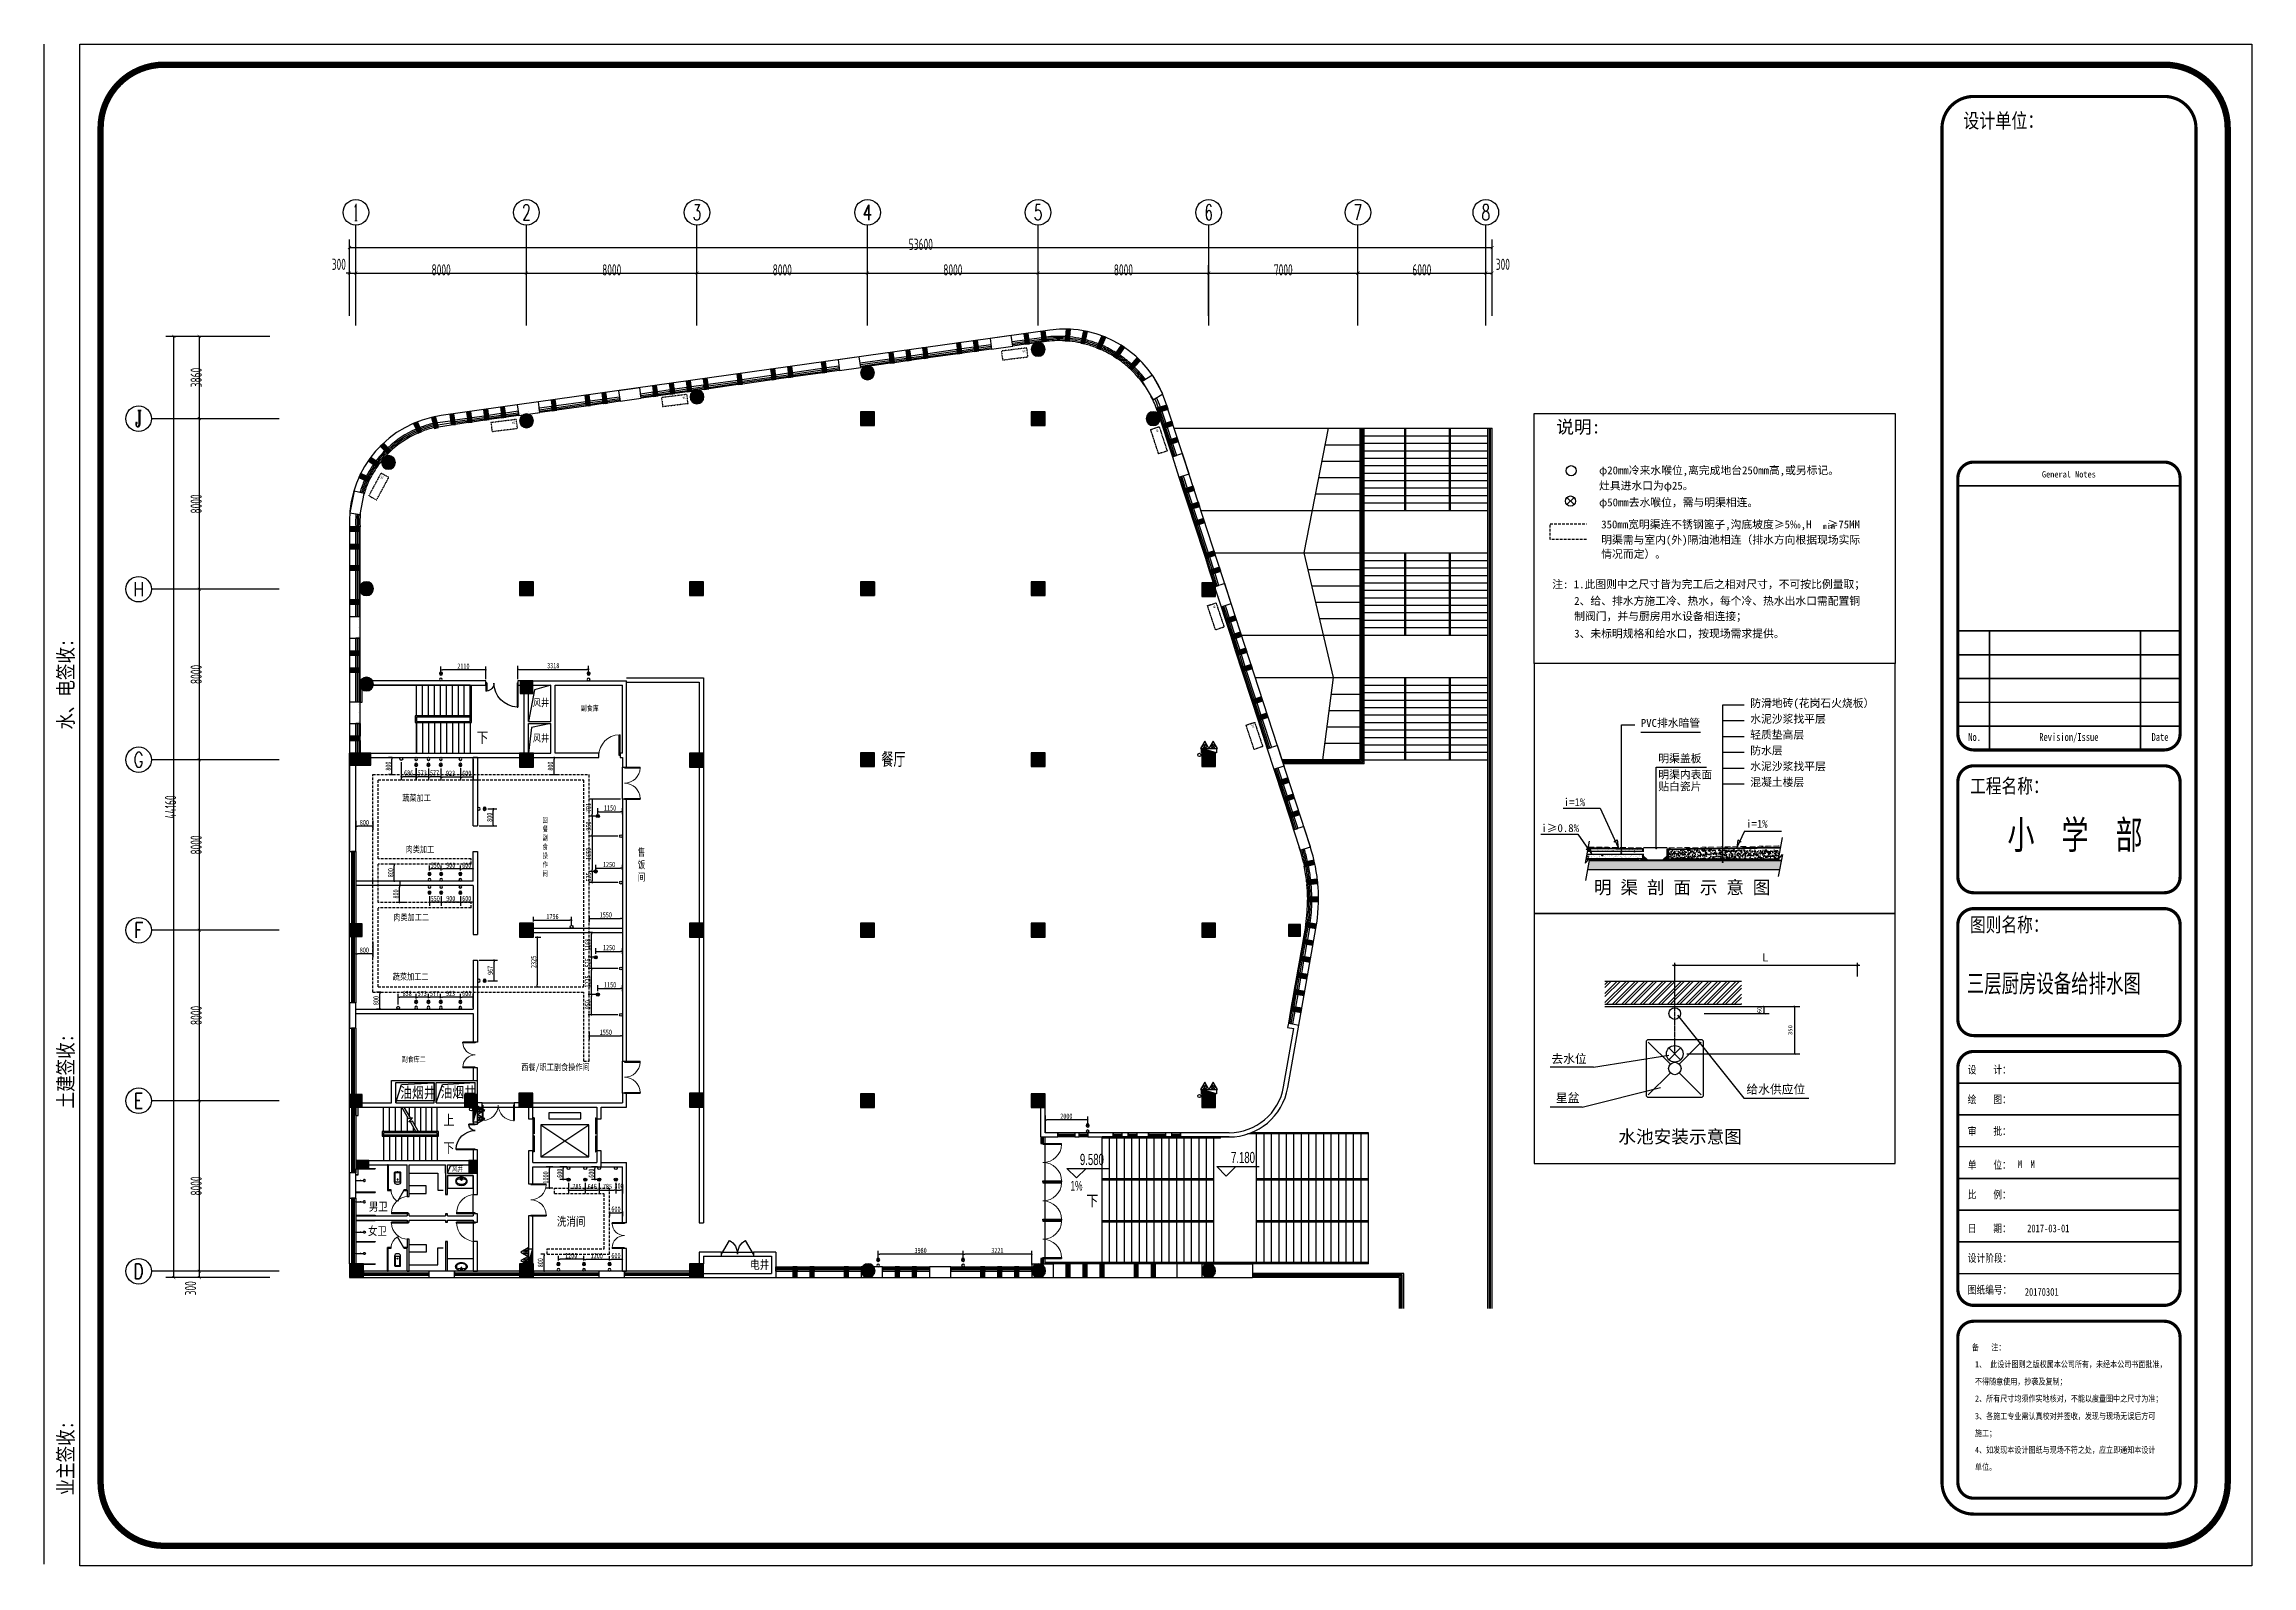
# Model space of a CAD drawing. Header units: inches. Extents: x 871252 to 1312932, y -88801 to 86720.
# Drawn here: x 1209381 to 1312932, y -79671 to -8275 of the extents above; entities that cross this region are included whole.
import ezdxf
from ezdxf.enums import TextEntityAlignment as Align

# ---------------------------------------------------------------- set-up
doc = ezdxf.new("R2010")
doc.units = ezdxf.units.IN
doc.header["$MEASUREMENT"] = 0
doc.linetypes.add('DASH', pattern=[0.35, 0.25, -0.1])
doc.linetypes.add('HIDDEN', pattern=[0.375, 0.25, -0.125])
for name, color, linetype in [('000外框', 7, 'Continuous'), ('AXIS', 3, 'Continuous'), ('AXIS_TEXT', 7, 'Continuous'), ('COLUMN', 6, 'Continuous'), ('CURTWALL', 4, 'Continuous'), ('DIM_ELEV', 3, 'Continuous'), ('DIM_SYMB', 3, 'Continuous'), ('EQUIP_消火栓', 7, 'Continuous'), ('EQUIP_灭火器', 7, 'Continuous'), ('EVTR', 7, 'Continuous'), ('HANDRAIL', 3, 'Continuous'), ('HATCH', 253, 'Continuous'), ('LATRINE', 6, 'Continuous'), ('LG', 84, 'Continuous'), ('LVTRY', 6, 'Continuous'), ('PUB_HATCH', 8, 'Continuous'), ('PUB_TEXT', 151, 'Continuous'), ('STAIR', 6, 'Continuous'), ('VPIPE-消防', 1, 'Continuous'), ('WALL', 7, 'Continuous'), ('WINDOW', 3, 'Continuous'), ('ZUOWEI', 251, 'Continuous'), ('供排水', 4, 'Continuous'), ('外框', 7, 'Continuous'), ('家具', 42, 'Continuous'), ('电位', 1, 'Continuous'), ('空调', 205, 'Continuous')]:
    doc.layers.add(name, color=color, linetype=linetype)
doc.styles.add('122', font='', dxfattribs={"height": 180})
doc.styles.add('_TCH_AXIS', font='COMPLEX', dxfattribs={"bigfont": 'GBCBIG'})
doc.styles.add('_TCH_DIM', font='stylu.ttf')
doc.styles.add('_TCH_DIM_T3', font='TSSDENG', dxfattribs={"width": 0.64, "bigfont": 'TSSDCHN'})
doc.styles.add('COMPLEX', font='stylu.ttf')
doc.styles.add('ET', font='', dxfattribs={"height": 186})
doc.styles.add('H1', font='', dxfattribs={"height": 200})
doc.styles.add('HZ-1', font='MingLiU.ttf', dxfattribs={"width": 0.8})
doc.styles.get("Standard").update_dxf_attribs({"font": '', "width": 0.7, "height": 250})
doc.styles.add('STYLE1', font='simhei.ttf', dxfattribs={"width": 0.8})
doc.styles.add('宋体平面', font='', dxfattribs={"width": 0.8})
doc.styles.add('黑体', font='simhei.ttf', dxfattribs={"width": 0.7})
doc.styles.get('122').set_extended_font_data('NSimSun')
doc.styles.get('ET').set_extended_font_data('SimSun')
doc.styles.get('H1').set_extended_font_data('SimSun')
doc.styles.get('Standard').set_extended_font_data('NSimSun')
doc.styles.get('宋体平面').set_extended_font_data('SimSun')
doc.dimstyles.new('_TCH_ARCH&&150', dxfattribs={"dimtxt": 525, "dimasz": 150, "dimexe": 375, "dimexo": 450, "dimgap": 150, "dimtad": 1, "dimdec": 0, "dimzin": 0, "dimdsep": 46, "dimtxsty": '_TCH_DIM_T3', "dimblk": 'ARCHTICK', "dimcen": 0.09, "dimclrt": 7, "dimazin": 2, "dimtfac": 1, "dimtdec": 0, "dimtix": 1, "dimtmove": 2, "dimatfit": 3, "dimfxl": 0, "dimtolj": 1, "dimtzin": 0, "dimarcsym": 0})
doc.dimstyles.new('ISO-25', dxfattribs={"dimscale": 60, "dimtxt": 5, "dimasz": 2.5, "dimexe": 1.25, "dimexo": 3, "dimtad": 1, "dimdec": 0, "dimtxsty": 'Standard', "dimblk": 'ARCHTICK', "dimcen": 2.5, "dimadec": 0, "dimazin": 0, "dimtfac": 1, "dimtdec": 0, "dimtmove": 0, "dimatfit": 3, "dimfxl": 0, "dimarcsym": 0})
doc.dimstyles.new('电路', dxfattribs={"dimscale": 80, "dimtxt": 2.5, "dimasz": 1, "dimexe": 2, "dimexo": 1, "dimtad": 1, "dimdec": 0, "dimtxsty": 'Standard', "dimblk": 'DOT', "dimcen": 1, "dimclrd": 6, "dimclre": 6, "dimclrt": 6, "dimadec": 0, "dimazin": 0, "dimtfac": 1, "dimtdec": 0, "dimtmove": 0, "dimatfit": 3, "dimfxl": 0, "dimarcsym": 0})

msp = doc.modelspace()

# ---------------------------------------------------------------- texts
at = {"layer": '000外框', "style": '黑体', "width": 0.7}
msp.add_text('三层厨房设备给排水图', height=855.2, dxfattribs=at).set_placement((1299561, -52771.8))
at = {"layer": '000外框', "insert": (1301468.4, -44706.3), "char_height": 1329.34, "width": 14061.479, "attachment_point": 1, "style": '黑体'}
msp.add_mtext('小  学  部', dxfattribs=at)
at = {"layer": 'PUB_TEXT', "linetype": 'DASH', "width": 0.8}
for height, p in [(341.77, (1232304, -39344.3)), (341.77, (1232304, -41004.9)), (227.85, (1228513.6, -61163))]:
    msp.add_text('风井', height=height, dxfattribs=at).set_placement(p)
at = {"layer": 'PUB_TEXT', "width": 0.8}
for s, height, p in [('副食库', 250, (1234546.5, -39557.5)), ('蔬菜加工', 300, (1226175.2, -43788)), ('肉类加工', 300, (1226333.3, -46201.2)), ('肉类加工二', 300, (1225756.6, -49389.6)), ('蔬菜加工二', 300, (1225730.6, -52178.6)), ('副食库二', 250, (1226156.8, -56029.9)), ('西餐/职工副食操作间', 300, (1231758.3, -56421.7)), ('男卫', 394.94, (1224612.5, -63012.8)), ('女卫', 394.94, (1224568.6, -64158.6)), ('洗消间', 398.73, (1233432.3, -63714))]:
    msp.add_text(s, height=height, dxfattribs=at).set_placement(p)
at = {"layer": 'PUB_TEXT', "style": '_TCH_DIM'}
for s, height, width, p in [('下', 506.4, 0.8, (1229666.2, -41060.8)), ('油烟井', 506.38, 0.8, (1226086.6, -57725.5)), ('油烟井', 506.38, 0.8, (1227973, -57698.5)), ('上', 472.6, 0.8, (1228109.2, -58993.3)), ('下', 472.6, 0.8, (1228109.2, -60293.3)), ('9.580', 525, 0.64, (1257963.4, -60865.5)), ('7.180', 525, 0.64, (1265049.9, -60773.3)), ('1%', 455, 0.64, (1257521.3, -62062.5)), ('下', 506.4, 0.8, (1258267.8, -62790.8))]:
    msp.add_text(s, height=height, dxfattribs=dict(at, width=width)).set_placement(p)
at = {"layer": 'PUB_TEXT', "color": 6, "linetype": 'DASH', "width": 0.8}
msp.add_text('电井', height=398.73, dxfattribs=at).set_placement((1242495.1, -65743.8))
at = {"layer": 'WALL', "attachment_point": 1}
for s, insert, char_height, width in [('{\\fSimHei|b0|i0|c134|p49;\\C0;餐厅}', (1248643.9, -41523.6), 600, 21939.099), ('{\\C0;售饭间}', (1237228.9, -46013.4), 350, 404.548)]:
    msp.add_mtext(s, dxfattribs=dict(at, insert=insert, char_height=char_height, width=width))
at = {"layer": 'WALL', "color": 0, "insert": (1232761.6, -44558.7), "char_height": 250, "width": 319.087, "attachment_point": 1}
msp.add_mtext('回餐副食操作间', dxfattribs=at)
at = {"layer": '供排水', "color": 7, "linetype": 'Continuous', "style": 'STYLE1'}
for s, height, p in [('说明:', 607.17, (1280309.2, -26537.9)), ('明 渠 剖 面 示 意 图', 607.167, (1282073.4, -48142.8)), ('水池安装示意图', 607.17, (1283216.6, -59839.2))]:
    msp.add_text(s, height=height, dxfattribs=at).set_placement(p)
at = {"layer": '供排水', "color": 7, "style": '122'}
for s, height, p in [('灶具进水口为φ25。', 371.05, (1282313.2, -29175.9)), ('φ20mm冷来水喉位,离完成地台250mm高,或另标记。', 371.047, (1282313.2, -28456.7)), ('φ50mm去水喉位，需与明渠相连。', 371.047, (1282313.2, -29958.9)), ('350mm宽明渠连不锈钢篦子,沟底坡度≥5‰,H   ≥75MM', 371.047, (1282415.8, -30994.9)), ('min', 259.73, (1292796.7, -31021.7)), ('情况而定）。', 371.05, (1282415.8, -32381.8)), ('明渠需与室内(外)隔油池相连（排水方向根据现场实际', 371.047, (1282415.8, -31714.2)), ('注: 1.此图则中之尺寸皆为完工后之相对尺寸，不可按比例量取；', 371.047, (1280115.4, -33800)), ('2、给、排水方施工冷、热水，每个冷、热水出水口需配置铜', 371.047, (1281147.2, -34582.5)), ('制阀门，并与厨房用水设备相连接；', 371.047, (1281147.2, -35305.4)), ('3、未标明规格和给水口，按现场需求提供。', 371.047, (1281147.2, -36115.5))]:
    msp.add_text(s, height=height, dxfattribs=at).set_placement(p)
at = {"layer": '供排水', "color": 4, "style": '122'}
for s, p in [('明渠盖板', (1285091.4, -41973.4)), ('明渠内表面', (1285091.4, -42732.2)), ('贴白瓷片', (1285091.4, -43287.1)), ('i=1%', (1280655.3, -44023.8)), ('i≥0.8%', (1279605.6, -45242.2)), ('i=1%', (1289208.2, -45042.5))]:
    msp.add_text(s, height=371.05, dxfattribs=at).set_placement(p)
at = {"layer": '供排水', "color": 4, "linetype": 'ByBlock', "style": '122'}
for s, p in [('去水位', (1280076.5, -56087.3)), ('星盆', (1280285.8, -57917.6)), ('给水供应位', (1289223.7, -57513.2))]:
    msp.add_text(s, height=404.78, dxfattribs=at).set_placement(p)
at = {"layer": '供排水', "color": 4, "attachment_point": 1, "style": '122'}
for s, insert, char_height, width in [('防滑地砖(花岗石火烧板）', (1289405.1, -39006.9), 371.047, 7085.605), ('PVC排水暗管', (1284271.5, -39937.7), 371.05, 4135.483), ('水泥沙浆找平层', (1289405.1, -39748.4), 371.05, 4134.948), ('轻质垫高层', (1289405.1, -40489.8), 371.05, 4134.948), ('防水层', (1289405.1, -41231.3), 371.05, 4134.948), ('水泥沙浆找平层', (1289405.1, -41972.8), 371.05, 4134.948), ('混凝土楼层', (1289405.1, -42714.3), 371.05, 4134.948)]:
    msp.add_mtext(s, dxfattribs=dict(at, insert=insert, char_height=char_height, width=width))
at = {"layer": '供排水', "color": 4, "linetype": 'ByBlock', "insert": (1290115.5, -51124.6), "char_height": 377.793, "attachment_point": 5, "style": 'ET'}
msp.add_mtext('\\fﾷￂￋￎ_GB2312|b0|i0|c134|p49;L ', dxfattribs=at)
at = {"layer": '外框', "style": '宋体平面', "width": 0.8}
for s, height, p in [('设计单位：', 688.41, (1299396.5, -12207.2)), ('工程名称：', 674.64, (1299717.2, -43415.5)), ('图则名称：', 674.64, (1299712.7, -49925.9))]:
    msp.add_text(s, height=height, dxfattribs=at).set_placement(p)
at = {"layer": '外框', "lineweight": -2, "style": '宋体平面', "width": 0.8}
for s, height, p in [('General Notes', 297.83, (1304349.7, -28457.3)), ('No.', 364.7, (1299927.9, -40783.2)), ('Revision/Issue', 364.7, (1304349.7, -40783.2)), ('Date', 364.7, (1308625.1, -40783.2))]:
    msp.add_text(s, height=height, dxfattribs=at).set_placement(p, align=Align.MIDDLE_CENTER)
msp.add_text('业主签收:                                      土建签收:                                     水、电签收:', height=709.573, rotation=90, dxfattribs=at).set_placement((1210745.4, -76363.7))
for s, height, p in [('设    计：', 364.7, (1299605.6, -56574.7)), ('绘    图：', 364.7, (1299605.6, -57968.1)), ('审    批：', 364.7, (1299605.6, -59457.3)), ('单    位：', 364.7, (1299605.6, -61042.2)), ('M  M', 364.7, (1301954.4, -61005.7)), ('比    例：', 364.7, (1299605.6, -62435.6)), ('日    期：', 364.7, (1299605.6, -64020.5)), ('2017-03-01', 364.7, (1302392.8, -64020.5)), ('设计阶段：', 364.7, (1299605.6, -65413.9)), ('图纸编号：', 364.7, (1299605.6, -66903)), ('20170301', 364.7, (1302281.7, -66998.8)), ('备   注：', 295.41, (1299801.8, -69567.1)), ('1、 此设计图则之版权属本公司所有，未经本公司书面批准，', 295.407, (1299945.5, -70360)), ('不得随意使用，抄袭及复制；', 295.407, (1299945.5, -71170.6)), ('3、各施工专业需认真校对并签收，发现与现场无误后方可', 295.407, (1299945.5, -72793.4)), ('2、所有尺寸均须作实地核对，不能以度量图中之尺寸为准；', 295.407, (1299945.5, -71970.6)), ('施工；', 295.41, (1299945.5, -73593.7)), ('4、如发现本设计图纸与现场不符之处，应立即通知本设计', 295.407, (1299945.5, -74378.3)), ('单位。', 295.41, (1299945.5, -75178.7))]:
    msp.add_text(s, height=height, dxfattribs=at).set_placement(p)

# ---------------------------------------------------------------- blocks, each defined once
blk = doc.blocks.new('vhjkghkghkl')
at = {"layer": '空调', "linetype": 'DASH', "ltscale": 0.3}
blk.add_lwpolyline([(134071, 540199), (134071, 539779), (132871, 539779), (132871, 540199), (134071, 540199)], close=True, dxfattribs=at)
at = {"layer": '空调', "linetype": 'DASH', "ltscale": 0.3, "style": 'HZ-1'}
blk.add_text('AC', height=100, dxfattribs=at).set_placement((133846, 539867))
blk = doc.blocks.new('$TwtSys$00000434')
for p, q in [((-0.5, 0.5), (-0.5, -0.5)), ((-0.5, -0.5), (0.5, 0.5)), ((0.5, 0.5), (-0.5, 0.5)), ((0.5, -0.5), (0.5, 0.5)), ((-0.5, -0.5), (0.5, -0.5))]:
    blk.add_line(p, q)
blk.add_solid([(0.5, -0.5), (0.5, 0.5), (-0.5, -0.5)])
blk = doc.blocks.new('$TwtSys$00000545')
for p, q in [((0, 344), (-198, 0)), ((-198, 0), (198, 0)), ((-73, 36), (73, 182)), ((-73, 182), (73, 36)), ((198, 0), (0, 344))]:
    blk.add_line(p, q)
blk.add_circle((0, 109), 91.8)
blk = doc.blocks.new('$DorLib2D$00000002')
for p, q in [((-0.5, 0), (-0.5, 0.4875)), ((-0.475, 0.4875), (-0.5, 0.4875)), ((-0.475, 0), (-0.475, 0.4875)), ((0.475, 0), (0.475, 0.4875)), ((0.475, 0.4875), (0.5, 0.4875)), ((0.5, 0), (0.5, 0.4875)), ((-0.5, 0), (-0.475, 0)), ((0.5, 0), (0.475, 0))]:
    blk.add_line(p, q)
at = {"lineweight": 13}
for centre, start, end in [((-0.4875, 0), 0, 88.530716), ((0.4875, 0), 91.469284, 180)]:
    blk.add_arc(centre, 0.4875, start, end, dxfattribs=at)
blk = doc.blocks.new('_ArchTick')
at = {"color": 0, "linetype": 'ByBlock', "const_width": 0.15}
blk.add_lwpolyline([(-0.5, -0.5), (0.5, 0.5)], dxfattribs=at)
blk = doc.blocks.new('*D277')
at = {"layer": 'AXIS', "color": 0, "lineweight": -2, "transparency": 16777216}
for p, q in [((1223702, -19017), (1223552, -19017)), ((1223702, -21018), (1223702, -18642)), ((1223702, -19017), (1224002, -19017)), ((1224002, -21018), (1224002, -18642)), ((1224002, -19017), (1224152, -19017))]:
    blk.add_line(p, q, dxfattribs=at)
at = {"layer": 'Defpoints', "color": 0, "transparency": 16777216}
for p in [(1224002, -19017), (1223702, -21468), (1224002, -21468)]:
    blk.add_point(p, dxfattribs=at)
at = {"layer": 'AXIS', "color": 0, "lineweight": -2, "transparency": 16777216, "xscale": 150, "yscale": 150, "zscale": 150}
blk.add_blockref('_ArchTick', (1223702, -19017), dxfattribs=at)
at = {"layer": 'AXIS', "color": 0, "lineweight": -2, "transparency": 16777216, "xscale": 150, "yscale": 150, "zscale": 150, "rotation": 180}
blk.add_blockref('_ArchTick', (1224002, -19017), dxfattribs=at)
at = {"layer": 'AXIS', "color": 7, "transparency": 16777216, "insert": (1223203, -18605), "char_height": 525, "attachment_point": 5, "style": '_TCH_DIM_T3'}
blk.add_mtext('\\A1;300', dxfattribs=at)
blk = doc.blocks.new('*D278')
at = {"layer": 'AXIS', "color": 0, "lineweight": -2, "transparency": 16777216}
for p, q in [((1224002, -21018), (1224002, -18642)), ((1224002, -19017), (1232002, -19017)), ((1232002, -21018), (1232002, -18642))]:
    blk.add_line(p, q, dxfattribs=at)
at = {"layer": 'Defpoints', "color": 0, "transparency": 16777216}
for p in [(1232002, -19017), (1224002, -21468), (1232002, -21468)]:
    blk.add_point(p, dxfattribs=at)
at = {"layer": 'AXIS', "color": 0, "lineweight": -2, "transparency": 16777216, "xscale": 150, "yscale": 150, "zscale": 150, "rotation": 180}
blk.add_blockref('_ArchTick', (1224002, -19017), dxfattribs=at)
at = {"layer": 'AXIS', "color": 0, "lineweight": -2, "transparency": 16777216, "xscale": 150, "yscale": 150, "zscale": 150}
blk.add_blockref('_ArchTick', (1232002, -19017), dxfattribs=at)
at = {"layer": 'AXIS', "color": 7, "transparency": 16777216, "insert": (1228002, -18867), "char_height": 525, "attachment_point": 5, "style": '_TCH_DIM_T3'}
blk.add_mtext('\\A1;8000', dxfattribs=at)
blk = doc.blocks.new('*D279')
at = {"layer": 'AXIS', "color": 0, "lineweight": -2, "transparency": 16777216}
for p, q in [((1232002, -21018), (1232002, -18642)), ((1232002, -19017), (1240002, -19017)), ((1240002, -21018), (1240002, -18642))]:
    blk.add_line(p, q, dxfattribs=at)
at = {"layer": 'Defpoints', "color": 0, "transparency": 16777216}
for p in [(1240002, -19017), (1232002, -21468), (1240002, -21468)]:
    blk.add_point(p, dxfattribs=at)
at = {"layer": 'AXIS', "color": 0, "lineweight": -2, "transparency": 16777216, "xscale": 150, "yscale": 150, "zscale": 150, "rotation": 180}
blk.add_blockref('_ArchTick', (1232002, -19017), dxfattribs=at)
at = {"layer": 'AXIS', "color": 0, "lineweight": -2, "transparency": 16777216, "xscale": 150, "yscale": 150, "zscale": 150}
blk.add_blockref('_ArchTick', (1240002, -19017), dxfattribs=at)
at = {"layer": 'AXIS', "color": 7, "transparency": 16777216, "insert": (1236002, -18867), "char_height": 525, "attachment_point": 5, "style": '_TCH_DIM_T3'}
blk.add_mtext('\\A1;8000', dxfattribs=at)
blk = doc.blocks.new('*D280')
at = {"layer": 'AXIS', "color": 0, "lineweight": -2, "transparency": 16777216}
for p, q in [((1240002, -21018), (1240002, -18642)), ((1240002, -19017), (1248002, -19017)), ((1248002, -21018), (1248002, -18642))]:
    blk.add_line(p, q, dxfattribs=at)
at = {"layer": 'Defpoints', "color": 0, "transparency": 16777216}
for p in [(1248002, -19017), (1240002, -21468), (1248002, -21468)]:
    blk.add_point(p, dxfattribs=at)
at = {"layer": 'AXIS', "color": 0, "lineweight": -2, "transparency": 16777216, "xscale": 150, "yscale": 150, "zscale": 150, "rotation": 180}
blk.add_blockref('_ArchTick', (1240002, -19017), dxfattribs=at)
at = {"layer": 'AXIS', "color": 0, "lineweight": -2, "transparency": 16777216, "xscale": 150, "yscale": 150, "zscale": 150}
blk.add_blockref('_ArchTick', (1248002, -19017), dxfattribs=at)
at = {"layer": 'AXIS', "color": 7, "transparency": 16777216, "insert": (1244002, -18867), "char_height": 525, "attachment_point": 5, "style": '_TCH_DIM_T3'}
blk.add_mtext('\\A1;8000', dxfattribs=at)
blk = doc.blocks.new('*D281')
at = {"layer": 'AXIS', "color": 0, "lineweight": -2, "transparency": 16777216}
for p, q in [((1248002, -21018), (1248002, -18642)), ((1248002, -19017), (1256002, -19017)), ((1256002, -21018), (1256002, -18642))]:
    blk.add_line(p, q, dxfattribs=at)
at = {"layer": 'Defpoints', "color": 0, "transparency": 16777216}
for p in [(1256002, -19017), (1248002, -21468), (1256002, -21468)]:
    blk.add_point(p, dxfattribs=at)
at = {"layer": 'AXIS', "color": 0, "lineweight": -2, "transparency": 16777216, "xscale": 150, "yscale": 150, "zscale": 150, "rotation": 180}
blk.add_blockref('_ArchTick', (1248002, -19017), dxfattribs=at)
at = {"layer": 'AXIS', "color": 0, "lineweight": -2, "transparency": 16777216, "xscale": 150, "yscale": 150, "zscale": 150}
blk.add_blockref('_ArchTick', (1256002, -19017), dxfattribs=at)
at = {"layer": 'AXIS', "color": 7, "transparency": 16777216, "insert": (1252002, -18867), "char_height": 525, "attachment_point": 5, "style": '_TCH_DIM_T3'}
blk.add_mtext('\\A1;8000', dxfattribs=at)
blk = doc.blocks.new('*D282')
at = {"layer": 'AXIS', "color": 0, "lineweight": -2, "transparency": 16777216}
for p, q in [((1256002, -21018), (1256002, -18642)), ((1256002, -19017), (1264002, -19017)), ((1264002, -21018), (1264002, -18642))]:
    blk.add_line(p, q, dxfattribs=at)
at = {"layer": 'Defpoints', "color": 0, "transparency": 16777216}
for p in [(1264002, -19017), (1256002, -21468), (1264002, -21468)]:
    blk.add_point(p, dxfattribs=at)
at = {"layer": 'AXIS', "color": 0, "lineweight": -2, "transparency": 16777216, "xscale": 150, "yscale": 150, "zscale": 150, "rotation": 180}
blk.add_blockref('_ArchTick', (1256002, -19017), dxfattribs=at)
at = {"layer": 'AXIS', "color": 0, "lineweight": -2, "transparency": 16777216, "xscale": 150, "yscale": 150, "zscale": 150}
blk.add_blockref('_ArchTick', (1264002, -19017), dxfattribs=at)
at = {"layer": 'AXIS', "color": 7, "transparency": 16777216, "insert": (1260002, -18867), "char_height": 525, "attachment_point": 5, "style": '_TCH_DIM_T3'}
blk.add_mtext('\\A1;8000', dxfattribs=at)
blk = doc.blocks.new('*D283')
at = {"layer": 'AXIS', "color": 0, "lineweight": -2, "transparency": 16777216}
for p, q in [((1264002, -21018), (1264002, -18642)), ((1264002, -19017), (1271002, -19017)), ((1271002, -21018), (1271002, -18642))]:
    blk.add_line(p, q, dxfattribs=at)
at = {"layer": 'Defpoints', "color": 0, "transparency": 16777216}
for p in [(1271002, -19017), (1264002, -21468), (1271002, -21468)]:
    blk.add_point(p, dxfattribs=at)
at = {"layer": 'AXIS', "color": 0, "lineweight": -2, "transparency": 16777216, "xscale": 150, "yscale": 150, "zscale": 150, "rotation": 180}
blk.add_blockref('_ArchTick', (1264002, -19017), dxfattribs=at)
at = {"layer": 'AXIS', "color": 0, "lineweight": -2, "transparency": 16777216, "xscale": 150, "yscale": 150, "zscale": 150}
blk.add_blockref('_ArchTick', (1271002, -19017), dxfattribs=at)
at = {"layer": 'AXIS', "color": 7, "transparency": 16777216, "insert": (1267502, -18867), "char_height": 525, "attachment_point": 5, "style": '_TCH_DIM_T3'}
blk.add_mtext('\\A1;7000', dxfattribs=at)
blk = doc.blocks.new('*D284')
at = {"layer": 'AXIS', "color": 0, "lineweight": -2, "transparency": 16777216}
for p, q in [((1271002, -21018), (1271002, -18642)), ((1271002, -19017), (1277002, -19017)), ((1277002, -21018), (1277002, -18642))]:
    blk.add_line(p, q, dxfattribs=at)
at = {"layer": 'Defpoints', "color": 0, "transparency": 16777216}
for p in [(1277002, -19017), (1271002, -21468), (1277002, -21468)]:
    blk.add_point(p, dxfattribs=at)
at = {"layer": 'AXIS', "color": 0, "lineweight": -2, "transparency": 16777216, "xscale": 150, "yscale": 150, "zscale": 150, "rotation": 180}
blk.add_blockref('_ArchTick', (1271002, -19017), dxfattribs=at)
at = {"layer": 'AXIS', "color": 0, "lineweight": -2, "transparency": 16777216, "xscale": 150, "yscale": 150, "zscale": 150}
blk.add_blockref('_ArchTick', (1277002, -19017), dxfattribs=at)
at = {"layer": 'AXIS', "color": 7, "transparency": 16777216, "insert": (1274002, -18867), "char_height": 525, "attachment_point": 5, "style": '_TCH_DIM_T3'}
blk.add_mtext('\\A1;6000', dxfattribs=at)
blk = doc.blocks.new('*D285')
at = {"layer": 'AXIS', "color": 0, "lineweight": -2, "transparency": 16777216}
for p, q in [((1277002, -21018), (1277002, -18642)), ((1277002, -19017), (1277302, -19017)), ((1277302, -21018), (1277302, -18642))]:
    blk.add_line(p, q, dxfattribs=at)
at = {"layer": 'Defpoints', "color": 0, "transparency": 16777216}
for p in [(1277302, -19017), (1277002, -21468), (1277302, -21468)]:
    blk.add_point(p, dxfattribs=at)
at = {"layer": 'AXIS', "color": 0, "lineweight": -2, "transparency": 16777216, "xscale": 150, "yscale": 150, "zscale": 150, "rotation": 180}
blk.add_blockref('_ArchTick', (1277002, -19017), dxfattribs=at)
at = {"layer": 'AXIS', "color": 0, "lineweight": -2, "transparency": 16777216, "xscale": 150, "yscale": 150, "zscale": 150}
blk.add_blockref('_ArchTick', (1277302, -19017), dxfattribs=at)
at = {"layer": 'AXIS', "color": 7, "transparency": 16777216, "insert": (1277801, -18605), "char_height": 525, "attachment_point": 5, "style": '_TCH_DIM_T3'}
blk.add_mtext('\\A1;300', dxfattribs=at)
blk = doc.blocks.new('*D286')
at = {"layer": 'AXIS', "color": 0, "lineweight": -2, "transparency": 16777216}
for p, q in [((1223702, -21018), (1223702, -17442)), ((1277302, -21018), (1277302, -17442)), ((1223702, -17817), (1277302, -17817))]:
    blk.add_line(p, q, dxfattribs=at)
at = {"layer": 'Defpoints', "color": 0, "transparency": 16777216}
for p in [(1277302, -17817), (1223702, -21468), (1277302, -21468)]:
    blk.add_point(p, dxfattribs=at)
at = {"layer": 'AXIS', "color": 0, "lineweight": -2, "transparency": 16777216, "xscale": 150, "yscale": 150, "zscale": 150, "rotation": 180}
blk.add_blockref('_ArchTick', (1223702, -17817), dxfattribs=at)
at = {"layer": 'AXIS', "color": 0, "lineweight": -2, "transparency": 16777216, "xscale": 150, "yscale": 150, "zscale": 150}
blk.add_blockref('_ArchTick', (1277302, -17817), dxfattribs=at)
at = {"layer": 'AXIS', "color": 7, "transparency": 16777216, "insert": (1250502, -17667), "char_height": 525, "attachment_point": 5, "style": '_TCH_DIM_T3'}
blk.add_mtext('\\A1;53600', dxfattribs=at)
blk = doc.blocks.new('*D287')
at = {"layer": 'AXIS', "color": 0, "lineweight": -2, "transparency": 16777216}
for p, q in [((1219961, -65848), (1216286, -65848)), ((1219961, -66148), (1216286, -66148)), ((1216661, -66148), (1216661, -65848))]:
    blk.add_line(p, q, dxfattribs=at)
at = {"layer": 'Defpoints', "color": 0, "transparency": 16777216}
for p in [(1216661, -65848), (1220411, -65848), (1220411, -66148)]:
    blk.add_point(p, dxfattribs=at)
at = {"layer": 'AXIS', "color": 0, "lineweight": -2, "transparency": 16777216, "xscale": 150, "yscale": 150, "zscale": 150}
for p, rotation in [((1216661, -65848), 90), ((1216661, -66148), 270)]:
    blk.add_blockref('_ArchTick', p, dxfattribs=dict(at, rotation=rotation))
at = {"layer": 'AXIS', "color": 7, "transparency": 16777216, "insert": (1216249, -66647), "char_height": 525, "attachment_point": 5, "rotation": 90, "style": '_TCH_DIM_T3'}
blk.add_mtext('\\A1;300', dxfattribs=at)
blk = doc.blocks.new('*D288')
at = {"layer": 'AXIS', "color": 0, "lineweight": -2, "transparency": 16777216}
for p, q in [((1219961, -57848), (1216286, -57848)), ((1216661, -65848), (1216661, -57848)), ((1219961, -65848), (1216286, -65848))]:
    blk.add_line(p, q, dxfattribs=at)
at = {"layer": 'Defpoints', "color": 0, "transparency": 16777216}
for p in [(1216661, -57848), (1220411, -57848), (1220411, -65848)]:
    blk.add_point(p, dxfattribs=at)
at = {"layer": 'AXIS', "color": 0, "lineweight": -2, "transparency": 16777216, "xscale": 150, "yscale": 150, "zscale": 150}
for p, rotation in [((1216661, -57848), 90), ((1216661, -65848), 270)]:
    blk.add_blockref('_ArchTick', p, dxfattribs=dict(at, rotation=rotation))
at = {"layer": 'AXIS', "color": 7, "transparency": 16777216, "insert": (1216511, -61848), "char_height": 525, "attachment_point": 5, "rotation": 90, "style": '_TCH_DIM_T3'}
blk.add_mtext('\\A1;8000', dxfattribs=at)
blk = doc.blocks.new('*D289')
at = {"layer": 'AXIS', "color": 0, "lineweight": -2, "transparency": 16777216}
for p, q in [((1219961, -49848), (1216286, -49848)), ((1216661, -57848), (1216661, -49848)), ((1219961, -57848), (1216286, -57848))]:
    blk.add_line(p, q, dxfattribs=at)
at = {"layer": 'Defpoints', "color": 0, "transparency": 16777216}
for p in [(1216661, -49848), (1220411, -49848), (1220411, -57848)]:
    blk.add_point(p, dxfattribs=at)
at = {"layer": 'AXIS', "color": 0, "lineweight": -2, "transparency": 16777216, "xscale": 150, "yscale": 150, "zscale": 150}
for p, rotation in [((1216661, -49848), 90), ((1216661, -57848), 270)]:
    blk.add_blockref('_ArchTick', p, dxfattribs=dict(at, rotation=rotation))
at = {"layer": 'AXIS', "color": 7, "transparency": 16777216, "insert": (1216511, -53848), "char_height": 525, "attachment_point": 5, "rotation": 90, "style": '_TCH_DIM_T3'}
blk.add_mtext('\\A1;8000', dxfattribs=at)
blk = doc.blocks.new('*D290')
at = {"layer": 'AXIS', "color": 0, "lineweight": -2, "transparency": 16777216}
for p, q in [((1219961, -41848), (1216286, -41848)), ((1216661, -49848), (1216661, -41848)), ((1219961, -49848), (1216286, -49848))]:
    blk.add_line(p, q, dxfattribs=at)
at = {"layer": 'Defpoints', "color": 0, "transparency": 16777216}
for p in [(1216661, -41848), (1220411, -41848), (1220411, -49848)]:
    blk.add_point(p, dxfattribs=at)
at = {"layer": 'AXIS', "color": 0, "lineweight": -2, "transparency": 16777216, "xscale": 150, "yscale": 150, "zscale": 150}
for p, rotation in [((1216661, -41848), 90), ((1216661, -49848), 270)]:
    blk.add_blockref('_ArchTick', p, dxfattribs=dict(at, rotation=rotation))
at = {"layer": 'AXIS', "color": 7, "transparency": 16777216, "insert": (1216511, -45848), "char_height": 525, "attachment_point": 5, "rotation": 90, "style": '_TCH_DIM_T3'}
blk.add_mtext('\\A1;8000', dxfattribs=at)
blk = doc.blocks.new('*D291')
at = {"layer": 'AXIS', "color": 0, "lineweight": -2, "transparency": 16777216}
for p, q in [((1219961, -33848), (1216286, -33848)), ((1216661, -41848), (1216661, -33848)), ((1219961, -41848), (1216286, -41848))]:
    blk.add_line(p, q, dxfattribs=at)
at = {"layer": 'Defpoints', "color": 0, "transparency": 16777216}
for p in [(1216661, -33848), (1220411, -33848), (1220411, -41848)]:
    blk.add_point(p, dxfattribs=at)
at = {"layer": 'AXIS', "color": 0, "lineweight": -2, "transparency": 16777216, "xscale": 150, "yscale": 150, "zscale": 150}
for p, rotation in [((1216661, -33848), 90), ((1216661, -41848), 270)]:
    blk.add_blockref('_ArchTick', p, dxfattribs=dict(at, rotation=rotation))
at = {"layer": 'AXIS', "color": 7, "transparency": 16777216, "insert": (1216511, -37848), "char_height": 525, "attachment_point": 5, "rotation": 90, "style": '_TCH_DIM_T3'}
blk.add_mtext('\\A1;8000', dxfattribs=at)
blk = doc.blocks.new('*D292')
at = {"layer": 'AXIS', "color": 0, "lineweight": -2, "transparency": 16777216}
for p, q in [((1219961, -25848), (1216286, -25848)), ((1216661, -33848), (1216661, -25848)), ((1219961, -33848), (1216286, -33848))]:
    blk.add_line(p, q, dxfattribs=at)
at = {"layer": 'Defpoints', "color": 0, "transparency": 16777216}
for p in [(1216661, -25848), (1220411, -25848), (1220411, -33848)]:
    blk.add_point(p, dxfattribs=at)
at = {"layer": 'AXIS', "color": 0, "lineweight": -2, "transparency": 16777216, "xscale": 150, "yscale": 150, "zscale": 150}
for p, rotation in [((1216661, -25848), 90), ((1216661, -33848), 270)]:
    blk.add_blockref('_ArchTick', p, dxfattribs=dict(at, rotation=rotation))
at = {"layer": 'AXIS', "color": 7, "transparency": 16777216, "insert": (1216511, -29848), "char_height": 525, "attachment_point": 5, "rotation": 90, "style": '_TCH_DIM_T3'}
blk.add_mtext('\\A1;8000', dxfattribs=at)
blk = doc.blocks.new('*D293')
at = {"layer": 'AXIS', "color": 0, "lineweight": -2, "transparency": 16777216}
for p, q in [((1219961, -21988), (1216286, -21988)), ((1216661, -25848), (1216661, -21988)), ((1219961, -25848), (1216286, -25848))]:
    blk.add_line(p, q, dxfattribs=at)
at = {"layer": 'Defpoints', "color": 0, "transparency": 16777216}
for p in [(1216661, -21988), (1220411, -21988), (1220411, -25848)]:
    blk.add_point(p, dxfattribs=at)
at = {"layer": 'AXIS', "color": 0, "lineweight": -2, "transparency": 16777216, "xscale": 150, "yscale": 150, "zscale": 150}
for p, rotation in [((1216661, -21988), 90), ((1216661, -25848), 270)]:
    blk.add_blockref('_ArchTick', p, dxfattribs=dict(at, rotation=rotation))
at = {"layer": 'AXIS', "color": 7, "transparency": 16777216, "insert": (1216511, -23918), "char_height": 525, "attachment_point": 5, "rotation": 90, "style": '_TCH_DIM_T3'}
blk.add_mtext('\\A1;3860', dxfattribs=at)
blk = doc.blocks.new('*D294')
at = {"layer": 'AXIS', "color": 0, "lineweight": -2, "transparency": 16777216}
for p, q in [((1219961, -21988), (1215086, -21988)), ((1215461, -66148), (1215461, -21988)), ((1219961, -66148), (1215086, -66148))]:
    blk.add_line(p, q, dxfattribs=at)
at = {"layer": 'Defpoints', "color": 0, "transparency": 16777216}
for p in [(1215461, -21988), (1220411, -21988), (1220411, -66148)]:
    blk.add_point(p, dxfattribs=at)
at = {"layer": 'AXIS', "color": 0, "lineweight": -2, "transparency": 16777216, "xscale": 150, "yscale": 150, "zscale": 150}
for p, rotation in [((1215461, -21988), 90), ((1215461, -66148), 270)]:
    blk.add_blockref('_ArchTick', p, dxfattribs=dict(at, rotation=rotation))
at = {"layer": 'AXIS', "color": 7, "transparency": 16777216, "insert": (1215311, -44068), "char_height": 525, "attachment_point": 5, "rotation": 90, "style": '_TCH_DIM_T3'}
blk.add_mtext('\\A1;44160', dxfattribs=at)
blk = doc.blocks.new('$DorLib2D$00000225')
at = {"color": 0}
for p, q in [((0.475, -0.001), (0.475, 0.752)), ((0.475, 0.752), (0.5, 0.752)), ((0.5, -0.001), (0.5, 0.752)), ((-0.5, 0), (-0.5, 0.252)), ((-0.475, 0.252), (-0.5, 0.252)), ((-0.475, 0), (-0.475, 0.252)), ((-0.475, 0), (-0.5, 0)), ((0.475, -0.001), (0.5, -0.001))]:
    blk.add_line(p, q, dxfattribs=at)
for centre, radius, start, end in [((0.505, -0.002), 0.755, 92.24927, 179.72377), ((-0.501, 0.003), 0.251, 359.78987, 84.09744)]:
    blk.add_arc(centre, radius, start, end, dxfattribs=at)
blk = doc.blocks.new('$TCHSYS$WIN2D')
for p, q in [((-0.5, 0.5), (0.5, 0.5)), ((-0.5, 0.5), (-0.5, -0.5)), ((0.5, 0.5), (0.5, -0.5)), ((0.5, 0.167), (-0.5, 0.167)), ((0.5, -0.167), (-0.5, -0.167)), ((-0.5, -0.5), (0.5, -0.5))]:
    blk.add_line(p, q)
blk = doc.blocks.new('$DORLIB2D$00000127')
at = {"color": 0}
for points in [[(-0.533, 0.795), (-0.533, 0.69)], [(-0.033, 0.795), (-0.533, 0.795)], [(-0.033, 0.69), (-0.533, 0.69)], [(-0.033, 0.795), (-0.033, 0.69)], [(0.533, 0.795), (0.033, 0.795)], [(0.033, 0.795), (0.033, 0.69)], [(0.533, 0.69), (0.033, 0.69)], [(0.533, 0.795), (0.533, 0.69)], [(0.5, 0.5), (-0.5, 0.5)]]:
    blk.add_lwpolyline(points, dxfattribs=at)
blk = doc.blocks.new('$DorLib2D$00000001')
for p, q in [((0.45, 0.975), (0.5, 0.975)), ((0.45, 0), (0.45, 0.975)), ((0.5, 0), (0.45, 0)), ((0.5, 0), (0.5, 0.975))]:
    blk.add_line(p, q)
at = {"lineweight": 13}
blk.add_arc((0.475, 0), 0.975, 91.46928, 180, dxfattribs=at)
blk = doc.blocks.new('$lvtry$00000200')
at = {"color": 0}
for p, q in [((-110, -40, 0), (-110, -470, 0)), ((100, -30, 0), (-100, -30, 0)), ((110, -470, 0), (110, -40, 0))]:
    blk.add_line(p, q, dxfattribs=at)
at = {"color": 0, "elevation": 0}
blk.add_lwpolyline([(100, 0), (-100, 0, 0.4142136), (-140, -40), (-140, -480, 0.4142136), (-30, -590), (30, -590, 0.4142136), (140, -480), (140, -40, 0.4142136)], format="xyb", close=True, dxfattribs=at)
blk.add_lwpolyline([(140, -470), (-140, -470)], dxfattribs=at)
at = {"color": 0}
blk.add_circle((0, -359, 0), 20, dxfattribs=at)
for centre, start, end in [((-100, -40, 0), 90, 180), ((100, -40, 0), 0, 90)]:
    blk.add_arc(centre, 10, start, end, dxfattribs=at)
for p in [(0, 0), (0, -359, 0)]:
    blk.add_point(p, dxfattribs=at)
blk = doc.blocks.new('$TCHSYS$APDOOR2D')
blk.add_line((0.5, 0), (0, 0.87))
at = {"lineweight": 13}
blk.add_arc((0.5, 0), 1, 120, 180, dxfattribs=at)
blk = doc.blocks.new('_AXISO')
blk.add_circle((0, 0), 0.5)
at = {"layer": 'AXIS_TEXT', "style": 'COMPLEX', "width": 1.041667}
blk.add_attdef('A', text='', height=0.56, dxfattribs=at).set_placement((-0.25, -0.28), (0.25, -0.28), align=Align.FIT)
blk = doc.blocks.new('$DorLib2D$00000231')
at = {"color": 0}
for p, q in [((-0.5, 0), (-0.25, 0.433)), ((0.5, 0), (0.25, 0.433))]:
    blk.add_line(p, q, dxfattribs=at)
for centre, start, end in [((-0.5, 0), 0, 60), ((0.5, 0), 120, 180)]:
    blk.add_arc(centre, 0.5, start, end, dxfattribs=at)
blk = doc.blocks.new('$lvtry$00000195')
at = {"color": 0}
for p, q in [((-165, -91), (-34, -91)), ((-17, -58), (-17, -48)), ((-16, -91), (-11, -91)), ((11, -91), (165, -91)), ((17, -58), (17, -48))]:
    blk.add_line(p, q, dxfattribs=at)
blk.add_lwpolyline([(273, -195, -0.1321382), (254, -266, -0.1066614), (193, -332, -0.0833394), (108, -374, -0.0720394), (0, -389, -0.0720394), (-108, -374, -0.0833394), (-193, -332, -0.1066614), (-254, -266, -0.1321382), (-273, -195, -0.1321382), (-254, -124, -0.1066614), (-193, -57, -0.0833394), (-108, -16, -0.0720394), (0, 0, -0.0720394), (108, -16, -0.0833394), (193, -57, -0.1066614), (254, -124, -0.1321382)], format="xyb", close=True, dxfattribs=at)
blk.add_circle((0, -58), 16.7, dxfattribs=at)
for centre, radius, start, end in [((-131, -195), 101, 149.8906, 180), ((-131, -195), 101, 180, 210.1094), ((-68, -231), 174, 128.92569, 149.8906), ((-68, -158), 174, 210.1094, 234.46232), ((-165, -111), 20, 90, 128.92569), ((-27, -100), 245, 234.46232, 253.51826), ((0, -9), 340, 253.51826, 270), ((-40, -49), 10.1, 106.60956, 258.16482), ((-64, 218), 259, 274.70692, 282.37316), ((-75, -228), 173, 71.36005, 79.18732), ((-29, -95), 6.77, 155.34398, 308.32242), ((-171, 3), 166, 324.84107, 338.13372), ((-171, 3), 170, 324.84107, 331.35233), ((-29, -95), 3.37, 155.34398, 308.32242), ((100, -210), 170, 132.31406, 138.82532), ((100, -210), 166, 125.53268, 138.82532), ((0, -131), 25, 112.516, 67.484), ((-12, -74), 10.6, 201.89238, 261.77402), ((0, -48), 16.7, 0, 180), ((-381, -131), 372, 2.39824, 6.76269), ((0, -111), 9.9, 201.78369, 338.21631), ((0, -9), 340, 270, 286.48174), ((64, 218), 259, 257.62684, 265.29308), ((381, -131), 372, 170.10083, 177.60176), ((75, -228), 173, 100.81268, 110.41907), ((40, -49), 10.1, 281.83518, 73.39044), ((27, -100), 245, 286.48174, 305.53768), ((165, -111), 20, 51.07431, 90), ((165, -111), 20, 51.07431, 90), ((68, -158), 174, 305.53768, 329.8906), ((68, -231), 174, 30.1094, 51.07431), ((131, -195), 101, 0, 30.1094), ((131, -195), 101, 329.8906, 0)]:
    blk.add_arc(centre, radius, start, end, dxfattribs=at)
for p in [(0, -58), (0, -131)]:
    blk.add_point(p, dxfattribs=at)
blk = doc.blocks.new('$lvtry$00000168')
at = {"color": 0}
blk.add_line((0, 0), (0, -395), dxfattribs=at)
blk.add_arc((0, -395), 50, 121.03319, 58.96681, dxfattribs=at)
for p in [(0, 0), (0, -223)]:
    blk.add_point(p, dxfattribs=at)
blk = doc.blocks.new('A$C4B041D0B')
at = {"layer": '供排水', "color": 14}
for p, q in [((393, 128), (287, 22)), ((287, 128), (393, 22))]:
    blk.add_line(p, q, dxfattribs=at)
at = {"layer": '供排水'}
for centre, radius in [((65, 75), 65.2), ((340, 75), 75)]:
    blk.add_circle(centre, radius, dxfattribs=at)
blk = doc.blocks.new('A$C561D5FAB')
at = {"layer": '供排水', "color": 14}
for p, q in [((128, 22), (22, 128)), ((128, 128), (22, 22))]:
    blk.add_line(p, q, dxfattribs=at)
at = {"layer": '供排水'}
blk.add_circle((75, 75), 75, dxfattribs=at)
blk = doc.blocks.new('_DOT')
at = {"color": 0, "linetype": 'ByBlock'}
blk.add_line((-0.5, 0), (-1, 0), dxfattribs=at)
at = {"color": 0, "linetype": 'ByBlock', "const_width": 0.5}
blk.add_lwpolyline([(-0.25, 0, 1), (0.25, 0, 1)], format="xyb", close=True, dxfattribs=at)
blk = doc.blocks.new('*D331')
at = {"layer": 'Defpoints', "color": 0, "transparency": 16777216}
for p in [(1228903, -42168), (1229503, -41748), (1228903, -42660)]:
    blk.add_point(p, dxfattribs=at)
at = {"layer": '电位', "color": 6, "lineweight": -2, "transparency": 16777216}
for p, q in [((1228903, -42248), (1228903, -42820)), ((1229503, -41828), (1229503, -42820)), ((1229423, -42660), (1228983, -42660))]:
    blk.add_line(p, q, dxfattribs=at)
at = {"layer": '电位', "color": 6, "lineweight": -2, "transparency": 16777216, "xscale": 80, "yscale": 80, "zscale": 80, "rotation": 180}
blk.add_blockref('_DOT', (1228903, -42660), dxfattribs=at)
at = {"layer": '电位', "color": 6, "lineweight": -2, "transparency": 16777216, "xscale": 80, "yscale": 80, "zscale": 80}
blk.add_blockref('_DOT', (1229503, -42660), dxfattribs=at)
at = {"layer": '电位', "color": 6, "transparency": 16777216, "insert": (1229203, -42485), "char_height": 250, "attachment_point": 5}
blk.add_mtext('600', dxfattribs=at)
blk = doc.blocks.new('*D332')
at = {"layer": 'Defpoints', "color": 0, "transparency": 16777216}
for p in [(1227980, -42174), (1228903, -42168), (1227980, -42660)]:
    blk.add_point(p, dxfattribs=at)
at = {"layer": '电位', "color": 6, "lineweight": -2, "transparency": 16777216}
for p, q in [((1227980, -42254), (1227980, -42820)), ((1228903, -42248), (1228903, -42820)), ((1228823, -42660), (1228060, -42660))]:
    blk.add_line(p, q, dxfattribs=at)
at = {"layer": '电位', "color": 6, "lineweight": -2, "transparency": 16777216, "xscale": 80, "yscale": 80, "zscale": 80, "rotation": 180}
blk.add_blockref('_DOT', (1227980, -42660), dxfattribs=at)
at = {"layer": '电位', "color": 6, "lineweight": -2, "transparency": 16777216, "xscale": 80, "yscale": 80, "zscale": 80}
blk.add_blockref('_DOT', (1228903, -42660), dxfattribs=at)
at = {"layer": '电位', "color": 6, "transparency": 16777216, "insert": (1228442, -42485), "char_height": 250, "attachment_point": 5}
blk.add_mtext('923', dxfattribs=at)
blk = doc.blocks.new('*D333')
at = {"layer": 'Defpoints', "color": 0, "transparency": 16777216}
for p in [(1227403, -42174), (1227980, -42174), (1227403, -42648)]:
    blk.add_point(p, dxfattribs=at)
at = {"layer": '电位', "color": 6, "lineweight": -2, "transparency": 16777216}
for p, q in [((1227403, -42254), (1227403, -42808)), ((1227980, -42254), (1227980, -42808)), ((1227900, -42648), (1227483, -42648))]:
    blk.add_line(p, q, dxfattribs=at)
at = {"layer": '电位', "color": 6, "lineweight": -2, "transparency": 16777216, "xscale": 80, "yscale": 80, "zscale": 80, "rotation": 180}
blk.add_blockref('_DOT', (1227403, -42648), dxfattribs=at)
at = {"layer": '电位', "color": 6, "lineweight": -2, "transparency": 16777216, "xscale": 80, "yscale": 80, "zscale": 80}
blk.add_blockref('_DOT', (1227980, -42648), dxfattribs=at)
at = {"layer": '电位', "color": 6, "transparency": 16777216, "insert": (1227692, -42473), "char_height": 250, "attachment_point": 5}
blk.add_mtext('577', dxfattribs=at)
blk = doc.blocks.new('*D334')
at = {"layer": 'Defpoints', "color": 0, "transparency": 16777216}
for p in [(1226830, -42167), (1227403, -42174), (1226830, -42648)]:
    blk.add_point(p, dxfattribs=at)
at = {"layer": '电位', "color": 6, "lineweight": -2, "transparency": 16777216}
for p, q in [((1226830, -42247), (1226830, -42808)), ((1227403, -42254), (1227403, -42808)), ((1227323, -42648), (1226910, -42648))]:
    blk.add_line(p, q, dxfattribs=at)
at = {"layer": '电位', "color": 6, "lineweight": -2, "transparency": 16777216, "xscale": 80, "yscale": 80, "zscale": 80, "rotation": 180}
blk.add_blockref('_DOT', (1226830, -42648), dxfattribs=at)
at = {"layer": '电位', "color": 6, "lineweight": -2, "transparency": 16777216, "xscale": 80, "yscale": 80, "zscale": 80}
blk.add_blockref('_DOT', (1227403, -42648), dxfattribs=at)
at = {"layer": '电位', "color": 6, "transparency": 16777216, "insert": (1227116, -42473), "char_height": 250, "attachment_point": 5}
blk.add_mtext('573', dxfattribs=at)
blk = doc.blocks.new('*D335')
at = {"layer": 'Defpoints', "color": 0, "transparency": 16777216}
for p in [(1226132, -41879), (1226819, -42157), (1226132, -42648)]:
    blk.add_point(p, dxfattribs=at)
at = {"layer": '电位', "color": 6, "lineweight": -2, "transparency": 16777216}
for p, q in [((1226132, -41959), (1226132, -42808)), ((1226819, -42237), (1226819, -42808)), ((1226739, -42648), (1226212, -42648))]:
    blk.add_line(p, q, dxfattribs=at)
at = {"layer": '电位', "color": 6, "lineweight": -2, "transparency": 16777216, "xscale": 80, "yscale": 80, "zscale": 80, "rotation": 180}
blk.add_blockref('_DOT', (1226132, -42648), dxfattribs=at)
at = {"layer": '电位', "color": 6, "lineweight": -2, "transparency": 16777216, "xscale": 80, "yscale": 80, "zscale": 80}
blk.add_blockref('_DOT', (1226819, -42648), dxfattribs=at)
at = {"layer": '电位', "color": 6, "transparency": 16777216, "insert": (1226476, -42473), "char_height": 250, "attachment_point": 5}
blk.add_mtext('686', dxfattribs=at)
blk = doc.blocks.new('*D336')
at = {"layer": 'Defpoints', "color": 0, "transparency": 16777216}
for p in [(1225693, -41748), (1225755, -41748), (1225755, -42548)]:
    blk.add_point(p, dxfattribs=at)
at = {"layer": '电位', "color": 6, "lineweight": -2, "transparency": 16777216}
for p, q in [((1225675, -41748), (1225533, -41748)), ((1225693, -42468), (1225693, -41828)), ((1225675, -42548), (1225533, -42548))]:
    blk.add_line(p, q, dxfattribs=at)
at = {"layer": '电位', "color": 6, "lineweight": -2, "transparency": 16777216, "xscale": 80, "yscale": 80, "zscale": 80}
for p, rotation in [((1225693, -41748), 90), ((1225693, -42548), 270)]:
    blk.add_blockref('_DOT', p, dxfattribs=dict(at, rotation=rotation))
at = {"layer": '电位', "color": 6, "transparency": 16777216, "insert": (1225518, -42148), "char_height": 250, "attachment_point": 5, "rotation": 90}
blk.add_mtext('800', dxfattribs=at)
blk = doc.blocks.new('*D337')
at = {"layer": 'Defpoints', "color": 0, "transparency": 16777216}
for p in [(1224002, -44643), (1224002, -44972), (1224802, -44643)]:
    blk.add_point(p, dxfattribs=at)
at = {"layer": '电位', "color": 6, "lineweight": -2, "transparency": 16777216}
for p, q in [((1224002, -44723), (1224002, -45132)), ((1224722, -44972), (1224082, -44972)), ((1224802, -44723), (1224802, -45132))]:
    blk.add_line(p, q, dxfattribs=at)
at = {"layer": '电位', "color": 6, "lineweight": -2, "transparency": 16777216, "xscale": 80, "yscale": 80, "zscale": 80, "rotation": 180}
blk.add_blockref('_DOT', (1224002, -44972), dxfattribs=at)
at = {"layer": '电位', "color": 6, "lineweight": -2, "transparency": 16777216, "xscale": 80, "yscale": 80, "zscale": 80}
blk.add_blockref('_DOT', (1224802, -44972), dxfattribs=at)
at = {"layer": '电位', "color": 6, "transparency": 16777216, "insert": (1224402, -44797), "char_height": 250, "attachment_point": 5}
blk.add_mtext('800', dxfattribs=at)
blk = doc.blocks.new('*D338')
at = {"layer": 'Defpoints', "color": 0, "transparency": 16777216}
for p in [(1228902, -46973), (1228902, -47128), (1229502, -47548)]:
    blk.add_point(p, dxfattribs=at)
at = {"layer": '电位', "color": 6, "lineweight": -2, "transparency": 16777216}
for p, q in [((1228902, -47048), (1228902, -46813)), ((1229422, -46973), (1228982, -46973)), ((1229502, -47468), (1229502, -46813))]:
    blk.add_line(p, q, dxfattribs=at)
at = {"layer": '电位', "color": 6, "lineweight": -2, "transparency": 16777216, "xscale": 80, "yscale": 80, "zscale": 80, "rotation": 180}
blk.add_blockref('_DOT', (1228902, -46973), dxfattribs=at)
at = {"layer": '电位', "color": 6, "lineweight": -2, "transparency": 16777216, "xscale": 80, "yscale": 80, "zscale": 80}
blk.add_blockref('_DOT', (1229502, -46973), dxfattribs=at)
at = {"layer": '电位', "color": 6, "transparency": 16777216, "insert": (1229202, -46798), "char_height": 250, "attachment_point": 5}
blk.add_mtext('600', dxfattribs=at)
blk = doc.blocks.new('*D339')
at = {"layer": 'Defpoints', "color": 0, "transparency": 16777216}
for p in [(1228002, -46973), (1228002, -47123), (1228902, -47128)]:
    blk.add_point(p, dxfattribs=at)
at = {"layer": '电位', "color": 6, "lineweight": -2, "transparency": 16777216}
for p, q in [((1228002, -47043), (1228002, -46813)), ((1228822, -46973), (1228082, -46973)), ((1228902, -47048), (1228902, -46813))]:
    blk.add_line(p, q, dxfattribs=at)
at = {"layer": '电位', "color": 6, "lineweight": -2, "transparency": 16777216, "xscale": 80, "yscale": 80, "zscale": 80, "rotation": 180}
blk.add_blockref('_DOT', (1228002, -46973), dxfattribs=at)
at = {"layer": '电位', "color": 6, "lineweight": -2, "transparency": 16777216, "xscale": 80, "yscale": 80, "zscale": 80}
blk.add_blockref('_DOT', (1228902, -46973), dxfattribs=at)
at = {"layer": '电位', "color": 6, "transparency": 16777216, "insert": (1228452, -46798), "char_height": 250, "attachment_point": 5}
blk.add_mtext('900', dxfattribs=at)
blk = doc.blocks.new('*D340')
at = {"layer": 'Defpoints', "color": 0, "transparency": 16777216}
for p in [(1227452, -46973), (1227452, -47123), (1228002, -47123)]:
    blk.add_point(p, dxfattribs=at)
at = {"layer": '电位', "color": 6, "lineweight": -2, "transparency": 16777216}
for p, q in [((1227452, -47043), (1227452, -46813)), ((1227922, -46973), (1227532, -46973)), ((1228002, -47043), (1228002, -46813))]:
    blk.add_line(p, q, dxfattribs=at)
at = {"layer": '电位', "color": 6, "lineweight": -2, "transparency": 16777216, "xscale": 80, "yscale": 80, "zscale": 80, "rotation": 180}
blk.add_blockref('_DOT', (1227452, -46973), dxfattribs=at)
at = {"layer": '电位', "color": 6, "lineweight": -2, "transparency": 16777216, "xscale": 80, "yscale": 80, "zscale": 80}
blk.add_blockref('_DOT', (1228002, -46973), dxfattribs=at)
at = {"layer": '电位', "color": 6, "transparency": 16777216, "insert": (1227727, -46798), "char_height": 250, "attachment_point": 5}
blk.add_mtext('550', dxfattribs=at)
blk = doc.blocks.new('*D341')
at = {"layer": 'Defpoints', "color": 0, "transparency": 16777216}
for p in [(1225806, -46748), (1225904, -46748), (1225904, -47548)]:
    blk.add_point(p, dxfattribs=at)
at = {"layer": '电位', "color": 6, "lineweight": -2, "transparency": 16777216}
for p, q in [((1225824, -46748), (1225646, -46748)), ((1225824, -47548), (1225646, -47548)), ((1225806, -47468), (1225806, -46828))]:
    blk.add_line(p, q, dxfattribs=at)
at = {"layer": '电位', "color": 6, "lineweight": -2, "transparency": 16777216, "xscale": 80, "yscale": 80, "zscale": 80}
for p, rotation in [((1225806, -46748), 90), ((1225806, -47548), 270)]:
    blk.add_blockref('_DOT', p, dxfattribs=dict(at, rotation=rotation))
at = {"layer": '电位', "color": 6, "transparency": 16777216, "insert": (1225631, -47148), "char_height": 250, "attachment_point": 5, "rotation": 90}
blk.add_mtext('800', dxfattribs=at)
blk = doc.blocks.new('*D342')
at = {"layer": 'Defpoints', "color": 0, "transparency": 16777216}
for p in [(1228902, -48168), (1228902, -48536), (1229502, -47748)]:
    blk.add_point(p, dxfattribs=at)
at = {"layer": '电位', "color": 6, "lineweight": -2, "transparency": 16777216}
for p, q in [((1228902, -48248), (1228902, -48696)), ((1229422, -48536), (1228982, -48536)), ((1229502, -48056), (1229502, -48696))]:
    blk.add_line(p, q, dxfattribs=at)
at = {"layer": '电位', "color": 6, "lineweight": -2, "transparency": 16777216, "xscale": 80, "yscale": 80, "zscale": 80, "rotation": 180}
blk.add_blockref('_DOT', (1228902, -48536), dxfattribs=at)
at = {"layer": '电位', "color": 6, "lineweight": -2, "transparency": 16777216, "xscale": 80, "yscale": 80, "zscale": 80}
blk.add_blockref('_DOT', (1229502, -48536), dxfattribs=at)
at = {"layer": '电位', "color": 6, "transparency": 16777216, "insert": (1229202, -48361), "char_height": 250, "attachment_point": 5}
blk.add_mtext('600', dxfattribs=at)
blk = doc.blocks.new('*D343')
at = {"layer": 'Defpoints', "color": 0, "transparency": 16777216}
for p in [(1228002, -48173), (1228002, -48536), (1228902, -48168)]:
    blk.add_point(p, dxfattribs=at)
at = {"layer": '电位', "color": 6, "lineweight": -2, "transparency": 16777216}
for p, q in [((1228002, -48253), (1228002, -48696)), ((1228822, -48536), (1228082, -48536)), ((1228902, -48248), (1228902, -48696))]:
    blk.add_line(p, q, dxfattribs=at)
at = {"layer": '电位', "color": 6, "lineweight": -2, "transparency": 16777216, "xscale": 80, "yscale": 80, "zscale": 80, "rotation": 180}
blk.add_blockref('_DOT', (1228002, -48536), dxfattribs=at)
at = {"layer": '电位', "color": 6, "lineweight": -2, "transparency": 16777216, "xscale": 80, "yscale": 80, "zscale": 80}
blk.add_blockref('_DOT', (1228902, -48536), dxfattribs=at)
at = {"layer": '电位', "color": 6, "transparency": 16777216, "insert": (1228452, -48361), "char_height": 250, "attachment_point": 5}
blk.add_mtext('900', dxfattribs=at)
blk = doc.blocks.new('*D344')
at = {"layer": 'Defpoints', "color": 0, "transparency": 16777216}
for p in [(1227452, -48173), (1227452, -48536), (1228002, -48173)]:
    blk.add_point(p, dxfattribs=at)
at = {"layer": '电位', "color": 6, "lineweight": -2, "transparency": 16777216}
for p, q in [((1227452, -48253), (1227452, -48696)), ((1227922, -48536), (1227532, -48536)), ((1228002, -48253), (1228002, -48696))]:
    blk.add_line(p, q, dxfattribs=at)
at = {"layer": '电位', "color": 6, "lineweight": -2, "transparency": 16777216, "xscale": 80, "yscale": 80, "zscale": 80, "rotation": 180}
blk.add_blockref('_DOT', (1227452, -48536), dxfattribs=at)
at = {"layer": '电位', "color": 6, "lineweight": -2, "transparency": 16777216, "xscale": 80, "yscale": 80, "zscale": 80}
blk.add_blockref('_DOT', (1228002, -48536), dxfattribs=at)
at = {"layer": '电位', "color": 6, "transparency": 16777216, "insert": (1227727, -48361), "char_height": 250, "attachment_point": 5}
blk.add_mtext('550', dxfattribs=at)
blk = doc.blocks.new('*D345')
at = {"layer": 'Defpoints', "color": 0, "transparency": 16777216}
for p in [(1226051, -47748), (1226364, -47748), (1226364, -48548)]:
    blk.add_point(p, dxfattribs=at)
at = {"layer": '电位', "color": 6, "lineweight": -2, "transparency": 16777216}
for p, q in [((1226284, -47748), (1225891, -47748)), ((1226284, -48548), (1225891, -48548)), ((1226051, -48468), (1226051, -47828))]:
    blk.add_line(p, q, dxfattribs=at)
at = {"layer": '电位', "color": 6, "lineweight": -2, "transparency": 16777216, "xscale": 80, "yscale": 80, "zscale": 80}
for p, rotation in [((1226051, -47748), 90), ((1226051, -48548), 270)]:
    blk.add_blockref('_DOT', p, dxfattribs=dict(at, rotation=rotation))
at = {"layer": '电位', "color": 6, "transparency": 16777216, "insert": (1225876, -48148), "char_height": 250, "attachment_point": 5, "rotation": 90}
blk.add_mtext('800', dxfattribs=at)
blk = doc.blocks.new('*D346')
at = {"layer": 'Defpoints', "color": 0, "transparency": 16777216}
for p in [(1224002, -50363), (1224802, -50311), (1224002, -50956)]:
    blk.add_point(p, dxfattribs=at)
at = {"layer": '电位', "color": 6, "lineweight": -2, "transparency": 16777216}
for p, q in [((1224002, -50443), (1224002, -51116)), ((1224802, -50391), (1224802, -51116)), ((1224722, -50956), (1224082, -50956))]:
    blk.add_line(p, q, dxfattribs=at)
at = {"layer": '电位', "color": 6, "lineweight": -2, "transparency": 16777216, "xscale": 80, "yscale": 80, "zscale": 80, "rotation": 180}
blk.add_blockref('_DOT', (1224002, -50956), dxfattribs=at)
at = {"layer": '电位', "color": 6, "lineweight": -2, "transparency": 16777216, "xscale": 80, "yscale": 80, "zscale": 80}
blk.add_blockref('_DOT', (1224802, -50956), dxfattribs=at)
at = {"layer": '电位', "color": 6, "transparency": 16777216, "insert": (1224402, -50781), "char_height": 250, "attachment_point": 5}
blk.add_mtext('800', dxfattribs=at)
blk = doc.blocks.new('*D347')
at = {"layer": 'Defpoints', "color": 0, "transparency": 16777216}
for p in [(1228902, -52988), (1228902, -53128), (1229502, -53548)]:
    blk.add_point(p, dxfattribs=at)
at = {"layer": '电位', "color": 6, "lineweight": -2, "transparency": 16777216}
for p, q in [((1228902, -53048), (1228902, -52828)), ((1229422, -52988), (1228982, -52988)), ((1229502, -53468), (1229502, -52828))]:
    blk.add_line(p, q, dxfattribs=at)
at = {"layer": '电位', "color": 6, "lineweight": -2, "transparency": 16777216, "xscale": 80, "yscale": 80, "zscale": 80, "rotation": 180}
blk.add_blockref('_DOT', (1228902, -52988), dxfattribs=at)
at = {"layer": '电位', "color": 6, "lineweight": -2, "transparency": 16777216, "xscale": 80, "yscale": 80, "zscale": 80}
blk.add_blockref('_DOT', (1229502, -52988), dxfattribs=at)
at = {"layer": '电位', "color": 6, "transparency": 16777216, "insert": (1229202, -52813), "char_height": 250, "attachment_point": 5}
blk.add_mtext('600', dxfattribs=at)
blk = doc.blocks.new('*D348')
at = {"layer": 'Defpoints', "color": 0, "transparency": 16777216}
for p in [(1227979, -52988), (1227979, -53122), (1228902, -53128)]:
    blk.add_point(p, dxfattribs=at)
at = {"layer": '电位', "color": 6, "lineweight": -2, "transparency": 16777216}
for p, q in [((1227979, -53042), (1227979, -52828)), ((1228822, -52988), (1228059, -52988)), ((1228902, -53048), (1228902, -52828))]:
    blk.add_line(p, q, dxfattribs=at)
at = {"layer": '电位', "color": 6, "lineweight": -2, "transparency": 16777216, "xscale": 80, "yscale": 80, "zscale": 80, "rotation": 180}
blk.add_blockref('_DOT', (1227979, -52988), dxfattribs=at)
at = {"layer": '电位', "color": 6, "lineweight": -2, "transparency": 16777216, "xscale": 80, "yscale": 80, "zscale": 80}
blk.add_blockref('_DOT', (1228902, -52988), dxfattribs=at)
at = {"layer": '电位', "color": 6, "transparency": 16777216, "insert": (1228441, -52813), "char_height": 250, "attachment_point": 5}
blk.add_mtext('923', dxfattribs=at)
blk = doc.blocks.new('*D349')
at = {"layer": 'Defpoints', "color": 0, "transparency": 16777216}
for p in [(1227402, -52988), (1227402, -53122), (1227979, -53122)]:
    blk.add_point(p, dxfattribs=at)
at = {"layer": '电位', "color": 6, "lineweight": -2, "transparency": 16777216}
for p, q in [((1227402, -53042), (1227402, -52828)), ((1227899, -52988), (1227482, -52988)), ((1227979, -53042), (1227979, -52828))]:
    blk.add_line(p, q, dxfattribs=at)
at = {"layer": '电位', "color": 6, "lineweight": -2, "transparency": 16777216, "xscale": 80, "yscale": 80, "zscale": 80, "rotation": 180}
blk.add_blockref('_DOT', (1227402, -52988), dxfattribs=at)
at = {"layer": '电位', "color": 6, "lineweight": -2, "transparency": 16777216, "xscale": 80, "yscale": 80, "zscale": 80}
blk.add_blockref('_DOT', (1227979, -52988), dxfattribs=at)
at = {"layer": '电位', "color": 6, "transparency": 16777216, "insert": (1227691, -52813), "char_height": 250, "attachment_point": 5}
blk.add_mtext('577', dxfattribs=at)
blk = doc.blocks.new('*D350')
at = {"layer": 'Defpoints', "color": 0, "transparency": 16777216}
for p in [(1226829, -52988), (1226829, -53130), (1227402, -53122)]:
    blk.add_point(p, dxfattribs=at)
at = {"layer": '电位', "color": 6, "lineweight": -2, "transparency": 16777216}
for p, q in [((1226829, -53050), (1226829, -52828)), ((1227322, -52988), (1226909, -52988)), ((1227402, -53042), (1227402, -52828))]:
    blk.add_line(p, q, dxfattribs=at)
at = {"layer": '电位', "color": 6, "lineweight": -2, "transparency": 16777216, "xscale": 80, "yscale": 80, "zscale": 80, "rotation": 180}
blk.add_blockref('_DOT', (1226829, -52988), dxfattribs=at)
at = {"layer": '电位', "color": 6, "lineweight": -2, "transparency": 16777216, "xscale": 80, "yscale": 80, "zscale": 80}
blk.add_blockref('_DOT', (1227402, -52988), dxfattribs=at)
at = {"layer": '电位', "color": 6, "transparency": 16777216, "insert": (1227115, -52813), "char_height": 250, "attachment_point": 5}
blk.add_mtext('573', dxfattribs=at)
blk = doc.blocks.new('*D351')
at = {"layer": 'Defpoints', "color": 0, "transparency": 16777216}
for p in [(1225990, -52988), (1225990, -53418), (1226829, -53130)]:
    blk.add_point(p, dxfattribs=at)
at = {"layer": '电位', "color": 6, "lineweight": -2, "transparency": 16777216}
for p, q in [((1225990, -53338), (1225990, -52828)), ((1226749, -52988), (1226070, -52988)), ((1226829, -53050), (1226829, -52828))]:
    blk.add_line(p, q, dxfattribs=at)
at = {"layer": '电位', "color": 6, "lineweight": -2, "transparency": 16777216, "xscale": 80, "yscale": 80, "zscale": 80, "rotation": 180}
blk.add_blockref('_DOT', (1225990, -52988), dxfattribs=at)
at = {"layer": '电位', "color": 6, "lineweight": -2, "transparency": 16777216, "xscale": 80, "yscale": 80, "zscale": 80}
blk.add_blockref('_DOT', (1226829, -52988), dxfattribs=at)
at = {"layer": '电位', "color": 6, "transparency": 16777216, "insert": (1226409, -52813), "char_height": 250, "attachment_point": 5}
blk.add_mtext('838', dxfattribs=at)
blk = doc.blocks.new('*D352')
at = {"layer": 'Defpoints', "color": 0, "transparency": 16777216}
for p in [(1225122, -52748), (1225258, -52748), (1225258, -53548)]:
    blk.add_point(p, dxfattribs=at)
at = {"layer": '电位', "color": 6, "lineweight": -2, "transparency": 16777216}
for p, q in [((1225178, -52748), (1224962, -52748)), ((1225178, -53548), (1224962, -53548)), ((1225122, -53468), (1225122, -52828))]:
    blk.add_line(p, q, dxfattribs=at)
at = {"layer": '电位', "color": 6, "lineweight": -2, "transparency": 16777216, "xscale": 80, "yscale": 80, "zscale": 80}
for p, rotation in [((1225122, -52748), 90), ((1225122, -53548), 270)]:
    blk.add_blockref('_DOT', p, dxfattribs=dict(at, rotation=rotation))
at = {"layer": '电位', "color": 6, "transparency": 16777216, "insert": (1224947, -53148), "char_height": 250, "attachment_point": 5, "rotation": 90}
blk.add_mtext('800', dxfattribs=at)
blk = doc.blocks.new('*D353')
at = {"layer": 'Defpoints', "color": 0, "transparency": 16777216}
for p in [(1233054, -41748), (1233301, -41748), (1233054, -42548)]:
    blk.add_point(p, dxfattribs=at)
at = {"layer": '电位', "color": 6, "lineweight": -2, "transparency": 16777216}
for p, q in [((1233134, -41748), (1233461, -41748)), ((1233301, -42468), (1233301, -41828)), ((1233134, -42548), (1233461, -42548))]:
    blk.add_line(p, q, dxfattribs=at)
at = {"layer": '电位', "color": 6, "lineweight": -2, "transparency": 16777216, "xscale": 80, "yscale": 80, "zscale": 80}
for p, rotation in [((1233301, -41748), 90), ((1233301, -42548), 270)]:
    blk.add_blockref('_DOT', p, dxfattribs=dict(at, rotation=rotation))
at = {"layer": '电位', "color": 6, "transparency": 16777216, "insert": (1233126, -42148), "char_height": 250, "attachment_point": 5, "rotation": 90}
blk.add_mtext('800', dxfattribs=at)
blk = doc.blocks.new('*D354')
at = {"layer": 'Defpoints', "color": 0, "transparency": 16777216}
for p in [(1235088, -44489), (1235352, -44489), (1236502, -43698)]:
    blk.add_point(p, dxfattribs=at)
at = {"layer": '电位', "color": 6, "lineweight": -2, "transparency": 16777216}
for p, q in [((1236422, -43698), (1234928, -43698)), ((1235272, -44489), (1234928, -44489)), ((1235088, -43778), (1235088, -44409))]:
    blk.add_line(p, q, dxfattribs=at)
at = {"layer": '电位', "color": 6, "lineweight": -2, "transparency": 16777216, "xscale": 80, "yscale": 80, "zscale": 80}
for p, rotation in [((1235088, -43698), 90), ((1235088, -44489), 270)]:
    blk.add_blockref('_DOT', p, dxfattribs=dict(at, rotation=rotation))
at = {"layer": '电位', "color": 6, "transparency": 16777216, "insert": (1234913, -44094), "char_height": 250, "attachment_point": 5, "rotation": 90}
blk.add_mtext('791', dxfattribs=at)
blk = doc.blocks.new('*D355')
at = {"layer": 'Defpoints', "color": 0, "transparency": 16777216}
for p in [(1235352, -44489), (1235088, -45439), (1236372, -45439)]:
    blk.add_point(p, dxfattribs=at)
at = {"layer": '电位', "color": 6, "lineweight": -2, "transparency": 16777216}
for p, q in [((1235272, -44489), (1234928, -44489)), ((1236292, -45439), (1234928, -45439)), ((1235088, -44569), (1235088, -45359))]:
    blk.add_line(p, q, dxfattribs=at)
at = {"layer": '电位', "color": 6, "lineweight": -2, "transparency": 16777216, "xscale": 80, "yscale": 80, "zscale": 80}
for p, rotation in [((1235088, -44489), 90), ((1235088, -45439), 270)]:
    blk.add_blockref('_DOT', p, dxfattribs=dict(at, rotation=rotation))
at = {"layer": '电位', "color": 6, "transparency": 16777216, "insert": (1234913, -44964), "char_height": 250, "attachment_point": 5, "rotation": 90}
blk.add_mtext('950', dxfattribs=at)
blk = doc.blocks.new('*D356')
at = {"layer": 'Defpoints', "color": 0, "transparency": 16777216}
for p in [(1236372, -45439), (1235088, -47089), (1235252, -47089)]:
    blk.add_point(p, dxfattribs=at)
at = {"layer": '电位', "color": 6, "lineweight": -2, "transparency": 16777216}
for p, q in [((1236292, -45439), (1234928, -45439)), ((1235088, -45519), (1235088, -47009)), ((1235172, -47089), (1234928, -47089))]:
    blk.add_line(p, q, dxfattribs=at)
at = {"layer": '电位', "color": 6, "lineweight": -2, "transparency": 16777216, "xscale": 80, "yscale": 80, "zscale": 80}
for p, rotation in [((1235088, -45439), 90), ((1235088, -47089), 270)]:
    blk.add_blockref('_DOT', p, dxfattribs=dict(at, rotation=rotation))
at = {"layer": '电位', "color": 6, "transparency": 16777216, "insert": (1234913, -46264), "char_height": 250, "attachment_point": 5, "rotation": 90}
blk.add_mtext('1650', dxfattribs=at)
blk = doc.blocks.new('*D357')
at = {"layer": 'Defpoints', "color": 0, "transparency": 16777216}
for p in [(1235088, -47614), (1235252, -47089), (1236372, -47614)]:
    blk.add_point(p, dxfattribs=at)
at = {"layer": '电位', "color": 6, "lineweight": -2, "transparency": 16777216}
for p, q in [((1235172, -47089), (1234928, -47089)), ((1236292, -47614), (1234928, -47614)), ((1235088, -47169), (1235088, -47534))]:
    blk.add_line(p, q, dxfattribs=at)
at = {"layer": '电位', "color": 6, "lineweight": -2, "transparency": 16777216, "xscale": 80, "yscale": 80, "zscale": 80}
for p, rotation in [((1235088, -47089), 90), ((1235088, -47614), 270)]:
    blk.add_blockref('_DOT', p, dxfattribs=dict(at, rotation=rotation))
at = {"layer": '电位', "color": 6, "transparency": 16777216, "insert": (1234913, -47352), "char_height": 250, "attachment_point": 5, "rotation": 90}
blk.add_mtext('525', dxfattribs=at)
blk = doc.blocks.new('*D358')
at = {"layer": 'Defpoints', "color": 0, "transparency": 16777216}
for p in [(1232327, -49523), (1234123, -49381), (1234123, -49683)]:
    blk.add_point(p, dxfattribs=at)
at = {"layer": '电位', "color": 6, "lineweight": -2, "transparency": 16777216}
for p, q in [((1232327, -49443), (1232327, -49221)), ((1232407, -49381), (1234043, -49381)), ((1234123, -49603), (1234123, -49221))]:
    blk.add_line(p, q, dxfattribs=at)
at = {"layer": '电位', "color": 6, "lineweight": -2, "transparency": 16777216, "xscale": 80, "yscale": 80, "zscale": 80, "rotation": 180}
blk.add_blockref('_DOT', (1232327, -49381), dxfattribs=at)
at = {"layer": '电位', "color": 6, "lineweight": -2, "transparency": 16777216, "xscale": 80, "yscale": 80, "zscale": 80}
blk.add_blockref('_DOT', (1234123, -49381), dxfattribs=at)
at = {"layer": '电位', "color": 6, "transparency": 16777216, "insert": (1233225, -49206), "char_height": 250, "attachment_point": 5}
blk.add_mtext('1796', dxfattribs=at)
blk = doc.blocks.new('*D359')
at = {"layer": 'Defpoints', "color": 0, "transparency": 16777216}
for p in [(1235252, -47089), (1236502, -46939), (1236502, -47089)]:
    blk.add_point(p, dxfattribs=at)
at = {"layer": '电位', "color": 6, "lineweight": -2, "transparency": 16777216}
for p, q in [((1235252, -47009), (1235252, -46779)), ((1235332, -46939), (1236422, -46939)), ((1236502, -47009), (1236502, -46779))]:
    blk.add_line(p, q, dxfattribs=at)
at = {"layer": '电位', "color": 6, "lineweight": -2, "transparency": 16777216, "xscale": 80, "yscale": 80, "zscale": 80, "rotation": 180}
blk.add_blockref('_DOT', (1235252, -46939), dxfattribs=at)
at = {"layer": '电位', "color": 6, "lineweight": -2, "transparency": 16777216, "xscale": 80, "yscale": 80, "zscale": 80}
blk.add_blockref('_DOT', (1236502, -46939), dxfattribs=at)
at = {"layer": '电位', "color": 6, "transparency": 16777216, "insert": (1235877, -46764), "char_height": 250, "attachment_point": 5}
blk.add_mtext('1250', dxfattribs=at)
blk = doc.blocks.new('*D360')
at = {"layer": 'Defpoints', "color": 0, "transparency": 16777216}
for p in [(1235352, -44489), (1236502, -44288), (1236502, -44489)]:
    blk.add_point(p, dxfattribs=at)
at = {"layer": '电位', "color": 6, "lineweight": -2, "transparency": 16777216}
for p, q in [((1235352, -44409), (1235352, -44128)), ((1235432, -44288), (1236422, -44288)), ((1236502, -44409), (1236502, -44128))]:
    blk.add_line(p, q, dxfattribs=at)
at = {"layer": '电位', "color": 6, "lineweight": -2, "transparency": 16777216, "xscale": 80, "yscale": 80, "zscale": 80, "rotation": 180}
blk.add_blockref('_DOT', (1235352, -44288), dxfattribs=at)
at = {"layer": '电位', "color": 6, "lineweight": -2, "transparency": 16777216, "xscale": 80, "yscale": 80, "zscale": 80}
blk.add_blockref('_DOT', (1236502, -44288), dxfattribs=at)
at = {"layer": '电位', "color": 6, "transparency": 16777216, "insert": (1235927, -44113), "char_height": 250, "attachment_point": 5}
blk.add_mtext('1150', dxfattribs=at)
blk = doc.blocks.new('*D361')
at = {"layer": 'Defpoints', "color": 0, "transparency": 16777216}
for p in [(1234952, -49113), (1236502, -49113), (1236502, -49303)]:
    blk.add_point(p, dxfattribs=at)
at = {"layer": '电位', "color": 6, "lineweight": -2, "transparency": 16777216}
for p, q in [((1234952, -49193), (1234952, -49463)), ((1235032, -49303), (1236422, -49303)), ((1236502, -49193), (1236502, -49463))]:
    blk.add_line(p, q, dxfattribs=at)
at = {"layer": '电位', "color": 6, "lineweight": -2, "transparency": 16777216, "xscale": 80, "yscale": 80, "zscale": 80, "rotation": 180}
blk.add_blockref('_DOT', (1234952, -49303), dxfattribs=at)
at = {"layer": '电位', "color": 6, "lineweight": -2, "transparency": 16777216, "xscale": 80, "yscale": 80, "zscale": 80}
blk.add_blockref('_DOT', (1236502, -49303), dxfattribs=at)
at = {"layer": '电位', "color": 6, "transparency": 16777216, "insert": (1235727, -49128), "char_height": 250, "attachment_point": 5}
blk.add_mtext('1550', dxfattribs=at)
blk = doc.blocks.new('*D362')
at = {"layer": 'Defpoints', "color": 0, "transparency": 16777216}
for p in [(1235050, -52867), (1235352, -52867), (1236372, -53817)]:
    blk.add_point(p, dxfattribs=at)
at = {"layer": '电位', "color": 6, "lineweight": -2, "transparency": 16777216}
for p, q in [((1235272, -52867), (1234890, -52867)), ((1236292, -53817), (1234890, -53817)), ((1235050, -53737), (1235050, -52947))]:
    blk.add_line(p, q, dxfattribs=at)
at = {"layer": '电位', "color": 6, "lineweight": -2, "transparency": 16777216, "xscale": 80, "yscale": 80, "zscale": 80}
for p, rotation in [((1235050, -52867), 90), ((1235050, -53817), 270)]:
    blk.add_blockref('_DOT', p, dxfattribs=dict(at, rotation=rotation))
at = {"layer": '电位', "color": 6, "transparency": 16777216, "insert": (1234875, -53342), "char_height": 250, "attachment_point": 5, "rotation": 90}
blk.add_mtext('950', dxfattribs=at)
blk = doc.blocks.new('*D363')
at = {"layer": 'Defpoints', "color": 0, "transparency": 16777216}
for p in [(1235050, -51642), (1236372, -51642), (1235352, -52867)]:
    blk.add_point(p, dxfattribs=at)
at = {"layer": '电位', "color": 6, "lineweight": -2, "transparency": 16777216}
for p, q in [((1236292, -51642), (1234890, -51642)), ((1235050, -52787), (1235050, -51722)), ((1235272, -52867), (1234890, -52867))]:
    blk.add_line(p, q, dxfattribs=at)
at = {"layer": '电位', "color": 6, "lineweight": -2, "transparency": 16777216, "xscale": 80, "yscale": 80, "zscale": 80}
for p, rotation in [((1235050, -51642), 90), ((1235050, -52867), 270)]:
    blk.add_blockref('_DOT', p, dxfattribs=dict(at, rotation=rotation))
at = {"layer": '电位', "color": 6, "transparency": 16777216, "insert": (1234875, -52255), "char_height": 250, "attachment_point": 5, "rotation": 90}
blk.add_mtext('1225', dxfattribs=at)
blk = doc.blocks.new('*D364')
at = {"layer": 'Defpoints', "color": 0, "transparency": 16777216}
for p in [(1235050, -51117), (1235252, -51117), (1236372, -51642)]:
    blk.add_point(p, dxfattribs=at)
at = {"layer": '电位', "color": 6, "lineweight": -2, "transparency": 16777216}
for p, q in [((1235172, -51117), (1234890, -51117)), ((1236292, -51642), (1234890, -51642)), ((1235050, -51562), (1235050, -51197))]:
    blk.add_line(p, q, dxfattribs=at)
at = {"layer": '电位', "color": 6, "lineweight": -2, "transparency": 16777216, "xscale": 80, "yscale": 80, "zscale": 80}
for p, rotation in [((1235050, -51117), 90), ((1235050, -51642), 270)]:
    blk.add_blockref('_DOT', p, dxfattribs=dict(at, rotation=rotation))
at = {"layer": '电位', "color": 6, "transparency": 16777216, "insert": (1234875, -51380), "char_height": 250, "attachment_point": 5, "rotation": 90}
blk.add_mtext('525', dxfattribs=at)
blk = doc.blocks.new('*D365')
at = {"layer": 'Defpoints', "color": 0, "transparency": 16777216}
for p in [(1235902, -65296), (1235902, -65428), (1236502, -65848)]:
    blk.add_point(p, dxfattribs=at)
at = {"layer": '电位', "color": 6, "lineweight": -2, "transparency": 16777216}
for p, q in [((1235902, -65348), (1235902, -65136)), ((1236502, -65768), (1236502, -65136)), ((1236422, -65296), (1235982, -65296))]:
    blk.add_line(p, q, dxfattribs=at)
at = {"layer": '电位', "color": 6, "lineweight": -2, "transparency": 16777216, "xscale": 80, "yscale": 80, "zscale": 80, "rotation": 180}
blk.add_blockref('_DOT', (1235902, -65296), dxfattribs=at)
at = {"layer": '电位', "color": 6, "lineweight": -2, "transparency": 16777216, "xscale": 80, "yscale": 80, "zscale": 80}
blk.add_blockref('_DOT', (1236502, -65296), dxfattribs=at)
at = {"layer": '电位', "color": 6, "transparency": 16777216, "insert": (1236202, -65121), "char_height": 250, "attachment_point": 5}
blk.add_mtext('600', dxfattribs=at)
blk = doc.blocks.new('*D366')
at = {"layer": 'Defpoints', "color": 0, "transparency": 16777216}
for p in [(1234702, -65296), (1234702, -65428), (1235902, -65428)]:
    blk.add_point(p, dxfattribs=at)
at = {"layer": '电位', "color": 6, "lineweight": -2, "transparency": 16777216}
for p, q in [((1234702, -65348), (1234702, -65136)), ((1235902, -65348), (1235902, -65136)), ((1235822, -65296), (1234782, -65296))]:
    blk.add_line(p, q, dxfattribs=at)
at = {"layer": '电位', "color": 6, "lineweight": -2, "transparency": 16777216, "xscale": 80, "yscale": 80, "zscale": 80, "rotation": 180}
blk.add_blockref('_DOT', (1234702, -65296), dxfattribs=at)
at = {"layer": '电位', "color": 6, "lineweight": -2, "transparency": 16777216, "xscale": 80, "yscale": 80, "zscale": 80}
blk.add_blockref('_DOT', (1235902, -65296), dxfattribs=at)
at = {"layer": '电位', "color": 6, "transparency": 16777216, "insert": (1235302, -65121), "char_height": 250, "attachment_point": 5}
blk.add_mtext('1200', dxfattribs=at)
blk = doc.blocks.new('*D367')
at = {"layer": 'Defpoints', "color": 0, "transparency": 16777216}
for p in [(1233502, -65289), (1233502, -65428), (1234702, -65428)]:
    blk.add_point(p, dxfattribs=at)
at = {"layer": '电位', "color": 6, "lineweight": -2, "transparency": 16777216}
for p, q in [((1233502, -65348), (1233502, -65129)), ((1234702, -65348), (1234702, -65129)), ((1234622, -65289), (1233582, -65289))]:
    blk.add_line(p, q, dxfattribs=at)
at = {"layer": '电位', "color": 6, "lineweight": -2, "transparency": 16777216, "xscale": 80, "yscale": 80, "zscale": 80, "rotation": 180}
blk.add_blockref('_DOT', (1233502, -65289), dxfattribs=at)
at = {"layer": '电位', "color": 6, "lineweight": -2, "transparency": 16777216, "xscale": 80, "yscale": 80, "zscale": 80}
blk.add_blockref('_DOT', (1234702, -65289), dxfattribs=at)
at = {"layer": '电位', "color": 6, "transparency": 16777216, "insert": (1234102, -65114), "char_height": 250, "attachment_point": 5}
blk.add_mtext('1200', dxfattribs=at)
blk = doc.blocks.new('*D368')
at = {"layer": 'Defpoints', "color": 0, "transparency": 16777216}
for p in [(1232832, -65048), (1232902, -65048), (1232902, -65848)]:
    blk.add_point(p, dxfattribs=at)
at = {"layer": '电位', "color": 6, "lineweight": -2, "transparency": 16777216}
for p, q in [((1232822, -65048), (1232672, -65048)), ((1232832, -65768), (1232832, -65128)), ((1232822, -65848), (1232672, -65848))]:
    blk.add_line(p, q, dxfattribs=at)
at = {"layer": '电位', "color": 6, "lineweight": -2, "transparency": 16777216, "xscale": 80, "yscale": 80, "zscale": 80}
for p, rotation in [((1232832, -65048), 90), ((1232832, -65848), 270)]:
    blk.add_blockref('_DOT', p, dxfattribs=dict(at, rotation=rotation))
at = {"layer": '电位', "color": 6, "transparency": 16777216, "insert": (1232657, -65448), "char_height": 250, "attachment_point": 5, "rotation": 90}
blk.add_mtext('800', dxfattribs=at)
blk = doc.blocks.new('*D369')
at = {"layer": 'Defpoints', "color": 0, "transparency": 16777216}
for p in [(1252481, -65048), (1252481, -65308), (1255702, -65648)]:
    blk.add_point(p, dxfattribs=at)
at = {"layer": '电位', "color": 6, "lineweight": -2, "transparency": 16777216}
for p, q in [((1252481, -65228), (1252481, -64888)), ((1255622, -65048), (1252561, -65048)), ((1255702, -65528), (1255702, -64888))]:
    blk.add_line(p, q, dxfattribs=at)
at = {"layer": '电位', "color": 6, "lineweight": -2, "transparency": 16777216, "xscale": 80, "yscale": 80, "zscale": 80, "rotation": 180}
blk.add_blockref('_DOT', (1252481, -65048), dxfattribs=at)
at = {"layer": '电位', "color": 6, "lineweight": -2, "transparency": 16777216, "xscale": 80, "yscale": 80, "zscale": 80}
blk.add_blockref('_DOT', (1255702, -65048), dxfattribs=at)
at = {"layer": '电位', "color": 6, "transparency": 16777216, "insert": (1254092, -64873), "char_height": 250, "attachment_point": 5}
blk.add_mtext('3221', dxfattribs=at)
blk = doc.blocks.new('*D370')
at = {"layer": 'Defpoints', "color": 0, "transparency": 16777216}
for p in [(1248502, -65048), (1248502, -65308), (1252481, -65308)]:
    blk.add_point(p, dxfattribs=at)
at = {"layer": '电位', "color": 6, "lineweight": -2, "transparency": 16777216}
for p, q in [((1248502, -65228), (1248502, -64888)), ((1252401, -65048), (1248582, -65048)), ((1252481, -65228), (1252481, -64888))]:
    blk.add_line(p, q, dxfattribs=at)
at = {"layer": '电位', "color": 6, "lineweight": -2, "transparency": 16777216, "xscale": 80, "yscale": 80, "zscale": 80, "rotation": 180}
blk.add_blockref('_DOT', (1248502, -65048), dxfattribs=at)
at = {"layer": '电位', "color": 6, "lineweight": -2, "transparency": 16777216, "xscale": 80, "yscale": 80, "zscale": 80}
blk.add_blockref('_DOT', (1252481, -65048), dxfattribs=at)
at = {"layer": '电位', "color": 6, "transparency": 16777216, "insert": (1250491, -64873), "char_height": 250, "attachment_point": 5}
blk.add_mtext('3980', dxfattribs=at)
blk = doc.blocks.new('*D371')
at = {"layer": 'Defpoints', "color": 0, "transparency": 16777216}
for p in [(1256327, -58748), (1256327, -59008), (1258327, -59008)]:
    blk.add_point(p, dxfattribs=at)
at = {"layer": '电位', "color": 6, "lineweight": -2, "transparency": 16777216}
for p, q in [((1256327, -58928), (1256327, -58588)), ((1258247, -58748), (1256407, -58748)), ((1258327, -58928), (1258327, -58588))]:
    blk.add_line(p, q, dxfattribs=at)
at = {"layer": '电位', "color": 6, "lineweight": -2, "transparency": 16777216, "xscale": 80, "yscale": 80, "zscale": 80, "rotation": 180}
blk.add_blockref('_DOT', (1256327, -58748), dxfattribs=at)
at = {"layer": '电位', "color": 6, "lineweight": -2, "transparency": 16777216, "xscale": 80, "yscale": 80, "zscale": 80}
blk.add_blockref('_DOT', (1258327, -58748), dxfattribs=at)
at = {"layer": '电位', "color": 6, "transparency": 16777216, "insert": (1257327, -58573), "char_height": 250, "attachment_point": 5}
blk.add_mtext('2000', dxfattribs=at)
blk = doc.blocks.new('*D372')
at = {"layer": 'Defpoints', "color": 0, "transparency": 16777216}
for p in [(1231602, -38148), (1234920, -37608), (1234920, -37808)]:
    blk.add_point(p, dxfattribs=at)
at = {"layer": '电位', "color": 6, "lineweight": -2, "transparency": 16777216}
for p, q in [((1231602, -38068), (1231602, -37448)), ((1231682, -37608), (1234840, -37608)), ((1234920, -37728), (1234920, -37448))]:
    blk.add_line(p, q, dxfattribs=at)
at = {"layer": '电位', "color": 6, "lineweight": -2, "transparency": 16777216, "xscale": 80, "yscale": 80, "zscale": 80, "rotation": 180}
blk.add_blockref('_DOT', (1231602, -37608), dxfattribs=at)
at = {"layer": '电位', "color": 6, "lineweight": -2, "transparency": 16777216, "xscale": 80, "yscale": 80, "zscale": 80}
blk.add_blockref('_DOT', (1234920, -37608), dxfattribs=at)
at = {"layer": '电位', "color": 6, "transparency": 16777216, "insert": (1233261, -37433), "char_height": 250, "attachment_point": 5}
blk.add_mtext('3318', dxfattribs=at)
blk = doc.blocks.new('*D373')
at = {"layer": 'Defpoints', "color": 0, "transparency": 16777216}
for p in [(1227992, -37632), (1227992, -37808), (1230102, -38148)]:
    blk.add_point(p, dxfattribs=at)
at = {"layer": '电位', "color": 6, "lineweight": -2, "transparency": 16777216}
for p, q in [((1227992, -37728), (1227992, -37472)), ((1230022, -37632), (1228072, -37632)), ((1230102, -38068), (1230102, -37472))]:
    blk.add_line(p, q, dxfattribs=at)
at = {"layer": '电位', "color": 6, "lineweight": -2, "transparency": 16777216, "xscale": 80, "yscale": 80, "zscale": 80, "rotation": 180}
blk.add_blockref('_DOT', (1227992, -37632), dxfattribs=at)
at = {"layer": '电位', "color": 6, "lineweight": -2, "transparency": 16777216, "xscale": 80, "yscale": 80, "zscale": 80}
blk.add_blockref('_DOT', (1230102, -37632), dxfattribs=at)
at = {"layer": '电位', "color": 6, "transparency": 16777216, "insert": (1229047, -37457), "char_height": 250, "attachment_point": 5}
blk.add_mtext('2110', dxfattribs=at)
blk = doc.blocks.new('*D403')
at = {"layer": 'Defpoints', "color": 0, "transparency": 16777216}
for p in [(1235218, -60948), (1235410, -60948), (1235410, -61548)]:
    blk.add_point(p, dxfattribs=at)
at = {"layer": '电位', "color": 6, "lineweight": -2, "transparency": 16777216}
for p, q in [((1235330, -60948), (1235058, -60948)), ((1235218, -61468), (1235218, -61028)), ((1235330, -61548), (1235058, -61548))]:
    blk.add_line(p, q, dxfattribs=at)
at = {"layer": '电位', "color": 6, "lineweight": -2, "transparency": 16777216, "xscale": 80, "yscale": 80, "zscale": 80}
for p, rotation in [((1235218, -60948), 90), ((1235218, -61548), 270)]:
    blk.add_blockref('_DOT', p, dxfattribs=dict(at, rotation=rotation))
at = {"layer": '电位', "color": 6, "transparency": 16777216, "insert": (1235043, -61248), "char_height": 250, "attachment_point": 5, "rotation": 90}
blk.add_mtext('600', dxfattribs=at)
blk = doc.blocks.new('*D404')
at = {"layer": 'Defpoints', "color": 0, "transparency": 16777216}
for p in [(1233731, -60948), (1233979, -60948), (1233979, -61548)]:
    blk.add_point(p, dxfattribs=at)
at = {"layer": '电位', "color": 6, "lineweight": -2, "transparency": 16777216}
for p, q in [((1233899, -60948), (1233571, -60948)), ((1233731, -61468), (1233731, -61028)), ((1233899, -61548), (1233571, -61548))]:
    blk.add_line(p, q, dxfattribs=at)
at = {"layer": '电位', "color": 6, "lineweight": -2, "transparency": 16777216, "xscale": 80, "yscale": 80, "zscale": 80}
for p, rotation in [((1233731, -60948), 90), ((1233731, -61548), 270)]:
    blk.add_blockref('_DOT', p, dxfattribs=dict(at, rotation=rotation))
at = {"layer": '电位', "color": 6, "transparency": 16777216, "insert": (1233556, -61248), "char_height": 250, "attachment_point": 5, "rotation": 90}
blk.add_mtext('600', dxfattribs=at)
blk = doc.blocks.new('*D407')
at = {"layer": 'Defpoints', "color": 0, "linetype": 'ByBlock', "transparency": 16777216}
for p in [(1286399, -53421), (1291499, -53421), (1285863, -55647)]:
    blk.add_point(p, dxfattribs=at)
at = {"layer": '供排水', "color": 0, "linetype": 'ByBlock', "lineweight": -2, "transparency": 16777216}
for p, q in [((1286969, -53421), (1291737, -53421)), ((1291499, -55647), (1291499, -53421)), ((1286433, -55647), (1291737, -55647))]:
    blk.add_line(p, q, dxfattribs=at)
at = {"layer": '供排水', "color": 0, "linetype": 'ByBlock', "lineweight": -2, "transparency": 16777216, "xscale": 95, "yscale": 95, "zscale": 95}
for p, rotation in [((1291499, -53421), 90), ((1291499, -55647), 270)]:
    blk.add_blockref('_ArchTick', p, dxfattribs=dict(at, rotation=rotation))
at = {"layer": '供排水', "color": 0, "linetype": 'ByBlock', "transparency": 16777216, "insert": (1291281, -54534), "char_height": 200, "attachment_point": 5, "rotation": 90, "style": 'H1'}
blk.add_mtext('350', dxfattribs=at)
blk = doc.blocks.new('*D408')
at = {"layer": 'Defpoints', "color": 0, "linetype": 'ByBlock', "transparency": 16777216}
for p in [(1286672, -53421), (1286672, -53757), (1290056, -53421)]:
    blk.add_point(p, dxfattribs=at)
at = {"layer": '供排水', "color": 0, "linetype": 'ByBlock', "lineweight": -2, "transparency": 16777216}
for p, q in [((1287242, -53421), (1290293, -53421)), ((1287242, -53757), (1290293, -53757)), ((1290056, -53757), (1290056, -53421))]:
    blk.add_line(p, q, dxfattribs=at)
at = {"layer": '供排水', "color": 0, "linetype": 'ByBlock', "lineweight": -2, "transparency": 16777216, "xscale": 95, "yscale": 95, "zscale": 95}
for p, rotation in [((1290056, -53421), 90), ((1290056, -53757), 270)]:
    blk.add_blockref('_ArchTick', p, dxfattribs=dict(at, rotation=rotation))
at = {"layer": '供排水', "color": 0, "linetype": 'ByBlock', "transparency": 16777216, "insert": (1289837, -53589), "char_height": 200, "attachment_point": 5, "rotation": 90, "style": 'H1'}
blk.add_mtext('60', dxfattribs=at)
blk = doc.blocks.new('*D442')
at = {"layer": 'Defpoints', "color": 0, "transparency": 16777216}
for p in [(1233979, -61623), (1234763, -61623), (1234763, -62045)]:
    blk.add_point(p, dxfattribs=at)
at = {"layer": '电位', "color": 6, "lineweight": -2, "transparency": 16777216}
for p, q in [((1233979, -61703), (1233979, -62205)), ((1234059, -62045), (1234683, -62045)), ((1234763, -61703), (1234763, -62205))]:
    blk.add_line(p, q, dxfattribs=at)
at = {"layer": '电位', "color": 6, "lineweight": -2, "transparency": 16777216, "xscale": 80, "yscale": 80, "zscale": 80, "rotation": 180}
blk.add_blockref('_DOT', (1233979, -62045), dxfattribs=at)
at = {"layer": '电位', "color": 6, "lineweight": -2, "transparency": 16777216, "xscale": 80, "yscale": 80, "zscale": 80}
blk.add_blockref('_DOT', (1234763, -62045), dxfattribs=at)
at = {"layer": '电位', "color": 6, "transparency": 16777216, "insert": (1234371, -61870), "char_height": 250, "attachment_point": 5}
blk.add_mtext('785', dxfattribs=at)
blk = doc.blocks.new('*D443')
at = {"layer": 'Defpoints', "color": 0, "transparency": 16777216}
for p in [(1234763, -61623), (1235410, -61623), (1235410, -62045)]:
    blk.add_point(p, dxfattribs=at)
at = {"layer": '电位', "color": 6, "lineweight": -2, "transparency": 16777216}
for p, q in [((1234763, -61703), (1234763, -62205)), ((1234843, -62045), (1235330, -62045)), ((1235410, -61703), (1235410, -62205))]:
    blk.add_line(p, q, dxfattribs=at)
at = {"layer": '电位', "color": 6, "lineweight": -2, "transparency": 16777216, "xscale": 80, "yscale": 80, "zscale": 80, "rotation": 180}
blk.add_blockref('_DOT', (1234763, -62045), dxfattribs=at)
at = {"layer": '电位', "color": 6, "lineweight": -2, "transparency": 16777216, "xscale": 80, "yscale": 80, "zscale": 80}
blk.add_blockref('_DOT', (1235410, -62045), dxfattribs=at)
at = {"layer": '电位', "color": 6, "transparency": 16777216, "insert": (1235087, -61870), "char_height": 250, "attachment_point": 5}
blk.add_mtext('646', dxfattribs=at)
blk = doc.blocks.new('*D444')
at = {"layer": 'Defpoints', "color": 0, "transparency": 16777216}
for p in [(1235410, -61623), (1236195, -61623), (1236195, -62045)]:
    blk.add_point(p, dxfattribs=at)
at = {"layer": '电位', "color": 6, "lineweight": -2, "transparency": 16777216}
for p, q in [((1235410, -61703), (1235410, -62205)), ((1235490, -62045), (1236115, -62045)), ((1236195, -61703), (1236195, -62205))]:
    blk.add_line(p, q, dxfattribs=at)
at = {"layer": '电位', "color": 6, "lineweight": -2, "transparency": 16777216, "xscale": 80, "yscale": 80, "zscale": 80, "rotation": 180}
blk.add_blockref('_DOT', (1235410, -62045), dxfattribs=at)
at = {"layer": '电位', "color": 6, "lineweight": -2, "transparency": 16777216, "xscale": 80, "yscale": 80, "zscale": 80}
blk.add_blockref('_DOT', (1236195, -62045), dxfattribs=at)
at = {"layer": '电位', "color": 6, "transparency": 16777216, "insert": (1235802, -61870), "char_height": 250, "attachment_point": 5}
blk.add_mtext('785', dxfattribs=at)
blk = doc.blocks.new('*D445')
at = {"layer": 'Defpoints', "color": 0, "transparency": 16777216}
for p in [(1236195, -61623), (1236502, -61698), (1236502, -62045)]:
    blk.add_point(p, dxfattribs=at)
at = {"layer": '电位', "color": 6, "lineweight": -2, "transparency": 16777216}
for p, q in [((1236195, -61703), (1236195, -62205)), ((1236275, -62045), (1236422, -62045)), ((1236502, -61778), (1236502, -62205))]:
    blk.add_line(p, q, dxfattribs=at)
at = {"layer": '电位', "color": 6, "lineweight": -2, "transparency": 16777216, "xscale": 80, "yscale": 80, "zscale": 80, "rotation": 180}
blk.add_blockref('_DOT', (1236195, -62045), dxfattribs=at)
at = {"layer": '电位', "color": 6, "lineweight": -2, "transparency": 16777216, "xscale": 80, "yscale": 80, "zscale": 80}
blk.add_blockref('_DOT', (1236502, -62045), dxfattribs=at)
at = {"layer": '电位', "color": 6, "transparency": 16777216, "insert": (1236348, -61847), "char_height": 250, "attachment_point": 5}
blk.add_mtext('308', dxfattribs=at)
blk = doc.blocks.new('*D446')
at = {"layer": 'Defpoints', "color": 0, "transparency": 16777216}
for p in [(1233083, -60948), (1233313, -60948), (1233313, -61948)]:
    blk.add_point(p, dxfattribs=at)
at = {"layer": '电位', "color": 6, "lineweight": -2, "transparency": 16777216}
for p, q in [((1233233, -60948), (1232923, -60948)), ((1233083, -61868), (1233083, -61028)), ((1233233, -61948), (1232923, -61948))]:
    blk.add_line(p, q, dxfattribs=at)
at = {"layer": '电位', "color": 6, "lineweight": -2, "transparency": 16777216, "xscale": 80, "yscale": 80, "zscale": 80}
for p, rotation in [((1233083, -60948), 90), ((1233083, -61948), 270)]:
    blk.add_blockref('_DOT', p, dxfattribs=dict(at, rotation=rotation))
at = {"layer": '电位', "color": 6, "transparency": 16777216, "insert": (1232908, -61448), "char_height": 250, "attachment_point": 5, "rotation": 90}
blk.add_mtext('1000', dxfattribs=at)
blk = doc.blocks.new('*D447')
at = {"layer": 'Defpoints', "color": 0, "transparency": 16777216}
for p in [(1235902, -62965), (1236502, -62965), (1236502, -63109)]:
    blk.add_point(p, dxfattribs=at)
at = {"layer": '电位', "color": 6, "lineweight": -2, "transparency": 16777216}
for p, q in [((1235902, -63045), (1235902, -63269)), ((1235982, -63109), (1236422, -63109)), ((1236502, -63045), (1236502, -63269))]:
    blk.add_line(p, q, dxfattribs=at)
at = {"layer": '电位', "color": 6, "lineweight": -2, "transparency": 16777216, "xscale": 80, "yscale": 80, "zscale": 80, "rotation": 180}
blk.add_blockref('_DOT', (1235902, -63109), dxfattribs=at)
at = {"layer": '电位', "color": 6, "lineweight": -2, "transparency": 16777216, "xscale": 80, "yscale": 80, "zscale": 80}
blk.add_blockref('_DOT', (1236502, -63109), dxfattribs=at)
at = {"layer": '电位', "color": 6, "transparency": 16777216, "insert": (1236202, -62934), "char_height": 250, "attachment_point": 5}
blk.add_mtext('600', dxfattribs=at)
blk = doc.blocks.new('*D448')
at = {"layer": 'Defpoints', "color": 0, "transparency": 16777216}
for p in [(1230117, -44148), (1230449, -44148), (1229702, -44948)]:
    blk.add_point(p, dxfattribs=at)
at = {"layer": '电位', "color": 6, "lineweight": -2, "transparency": 16777216}
for p, q in [((1230197, -44148), (1230609, -44148)), ((1230449, -44868), (1230449, -44228)), ((1229782, -44948), (1230609, -44948))]:
    blk.add_line(p, q, dxfattribs=at)
at = {"layer": '电位', "color": 6, "lineweight": -2, "transparency": 16777216, "xscale": 80, "yscale": 80, "zscale": 80}
for p, rotation in [((1230449, -44148), 90), ((1230449, -44948), 270)]:
    blk.add_blockref('_DOT', p, dxfattribs=dict(at, rotation=rotation))
at = {"layer": '电位', "color": 6, "transparency": 16777216, "insert": (1230274, -44548), "char_height": 250, "attachment_point": 5, "rotation": 90}
blk.add_mtext('800', dxfattribs=at)
blk = doc.blocks.new('*D449')
at = {"layer": 'Defpoints', "color": 0, "transparency": 16777216}
for p in [(1229702, -51248), (1230484, -51248), (1230117, -52215)]:
    blk.add_point(p, dxfattribs=at)
at = {"layer": '电位', "color": 6, "lineweight": -2, "transparency": 16777216}
for p, q in [((1229782, -51248), (1230644, -51248)), ((1230484, -52135), (1230484, -51328)), ((1230197, -52215), (1230644, -52215))]:
    blk.add_line(p, q, dxfattribs=at)
at = {"layer": '电位', "color": 6, "lineweight": -2, "transparency": 16777216, "xscale": 80, "yscale": 80, "zscale": 80}
for p, rotation in [((1230484, -51248), 90), ((1230484, -52215), 270)]:
    blk.add_blockref('_DOT', p, dxfattribs=dict(at, rotation=rotation))
at = {"layer": '电位', "color": 6, "transparency": 16777216, "insert": (1230309, -51732), "char_height": 250, "attachment_point": 5, "rotation": 90}
blk.add_mtext('967', dxfattribs=at)
blk = doc.blocks.new('*D450')
at = {"layer": 'Defpoints', "color": 0, "transparency": 16777216}
for p in [(1235252, -51042), (1236502, -50843), (1236502, -51042)]:
    blk.add_point(p, dxfattribs=at)
at = {"layer": '电位', "color": 6, "lineweight": -2, "transparency": 16777216}
for p, q in [((1235252, -50962), (1235252, -50683)), ((1236502, -50962), (1236502, -50683)), ((1235332, -50843), (1236422, -50843))]:
    blk.add_line(p, q, dxfattribs=at)
at = {"layer": '电位', "color": 6, "lineweight": -2, "transparency": 16777216, "xscale": 80, "yscale": 80, "zscale": 80, "rotation": 180}
blk.add_blockref('_DOT', (1235252, -50843), dxfattribs=at)
at = {"layer": '电位', "color": 6, "lineweight": -2, "transparency": 16777216, "xscale": 80, "yscale": 80, "zscale": 80}
blk.add_blockref('_DOT', (1236502, -50843), dxfattribs=at)
at = {"layer": '电位', "color": 6, "transparency": 16777216, "insert": (1235877, -50668), "char_height": 250, "attachment_point": 5}
blk.add_mtext('1250', dxfattribs=at)
blk = doc.blocks.new('*D451')
at = {"layer": 'Defpoints', "color": 0, "transparency": 16777216}
for p in [(1235352, -52792), (1236502, -52585), (1236502, -52792)]:
    blk.add_point(p, dxfattribs=at)
at = {"layer": '电位', "color": 6, "lineweight": -2, "transparency": 16777216}
for p, q in [((1235352, -52712), (1235352, -52425)), ((1235432, -52585), (1236422, -52585)), ((1236502, -52712), (1236502, -52425))]:
    blk.add_line(p, q, dxfattribs=at)
at = {"layer": '电位', "color": 6, "lineweight": -2, "transparency": 16777216, "xscale": 80, "yscale": 80, "zscale": 80, "rotation": 180}
blk.add_blockref('_DOT', (1235352, -52585), dxfattribs=at)
at = {"layer": '电位', "color": 6, "lineweight": -2, "transparency": 16777216, "xscale": 80, "yscale": 80, "zscale": 80}
blk.add_blockref('_DOT', (1236502, -52585), dxfattribs=at)
at = {"layer": '电位', "color": 6, "transparency": 16777216, "insert": (1235927, -52410), "char_height": 250, "attachment_point": 5}
blk.add_mtext('1150', dxfattribs=at)
blk = doc.blocks.new('*D452')
at = {"layer": 'Defpoints', "color": 0, "transparency": 16777216}
for p in [(1235052, -49948), (1235177, -49948), (1235177, -51116)]:
    blk.add_point(p, dxfattribs=at)
at = {"layer": '电位', "color": 6, "lineweight": -2, "transparency": 16777216}
for p, q in [((1235097, -49948), (1234892, -49948)), ((1235052, -51036), (1235052, -50028)), ((1235097, -51116), (1234892, -51116))]:
    blk.add_line(p, q, dxfattribs=at)
at = {"layer": '电位', "color": 6, "lineweight": -2, "transparency": 16777216, "xscale": 80, "yscale": 80, "zscale": 80}
for p, rotation in [((1235052, -49948), 90), ((1235052, -51116), 270)]:
    blk.add_blockref('_DOT', p, dxfattribs=dict(at, rotation=rotation))
at = {"layer": '电位', "color": 6, "transparency": 16777216, "insert": (1234877, -50532), "char_height": 250, "attachment_point": 5, "rotation": 90}
blk.add_mtext('1168', dxfattribs=at)
blk = doc.blocks.new('*D453')
at = {"layer": 'Defpoints', "color": 0, "transparency": 16777216}
for p in [(1234952, -54543), (1236502, -54543), (1236502, -54809)]:
    blk.add_point(p, dxfattribs=at)
at = {"layer": '电位', "color": 6, "lineweight": -2, "transparency": 16777216}
for p, q in [((1234952, -54623), (1234952, -54969)), ((1235032, -54809), (1236422, -54809)), ((1236502, -54623), (1236502, -54969))]:
    blk.add_line(p, q, dxfattribs=at)
at = {"layer": '电位', "color": 6, "lineweight": -2, "transparency": 16777216, "xscale": 80, "yscale": 80, "zscale": 80, "rotation": 180}
blk.add_blockref('_DOT', (1234952, -54809), dxfattribs=at)
at = {"layer": '电位', "color": 6, "lineweight": -2, "transparency": 16777216, "xscale": 80, "yscale": 80, "zscale": 80}
blk.add_blockref('_DOT', (1236502, -54809), dxfattribs=at)
at = {"layer": '电位', "color": 6, "transparency": 16777216, "insert": (1235727, -54634), "char_height": 250, "attachment_point": 5}
blk.add_mtext('1550', dxfattribs=at)
blk = doc.blocks.new('*D454')
at = {"layer": 'Defpoints', "color": 0, "transparency": 16777216}
for p in [(1232327, -50173), (1232327, -52498), (1232512, -52498)]:
    blk.add_point(p, dxfattribs=at)
at = {"layer": '电位', "color": 6, "lineweight": -2, "transparency": 16777216}
for p, q in [((1232407, -50173), (1232672, -50173)), ((1232512, -50253), (1232512, -52418)), ((1232407, -52498), (1232672, -52498))]:
    blk.add_line(p, q, dxfattribs=at)
at = {"layer": '电位', "color": 6, "lineweight": -2, "transparency": 16777216, "xscale": 80, "yscale": 80, "zscale": 80}
for p, rotation in [((1232512, -50173), 90), ((1232512, -52498), 270)]:
    blk.add_blockref('_DOT', p, dxfattribs=dict(at, rotation=rotation))
at = {"layer": '电位', "color": 6, "transparency": 16777216, "insert": (1232337, -51335), "char_height": 250, "attachment_point": 5, "rotation": 90}
blk.add_mtext('2325', dxfattribs=at)

# ---------------------------------------------------------------- dimensions: what is measured, and where the dimension line sits
at = {"layer": 'AXIS'}
for p1, p2, distance, picture, middle in [((1223702.2, -21468.4), (1277302.2, -21468.4), 3651.2, '*D286', (1250502.2, -17667.3)), ((1224002.2, -21468.4), (1232002.2, -21468.4), 2451.2, '*D278', (1228002.2, -18867.3)), ((1232002.2, -21468.4), (1240002.2, -21468.4), 2451.2, '*D279', (1236002.2, -18867.3)), ((1240002.2, -21468.4), (1248002.2, -21468.4), 2451.2, '*D280', (1244002.2, -18867.3)), ((1248002.2, -21468.4), (1256002.2, -21468.4), 2451.2, '*D281', (1252002.2, -18867.3)), ((1256002.2, -21468.4), (1264002.2, -21468.4), 2451.2, '*D282', (1260002.2, -18867.3)), ((1264002.2, -21468.4), (1271002.2, -21468.4), 2451.2, '*D283', (1267502.2, -18867.3)), ((1271002.2, -21468.4), (1277002.2, -21468.4), 2451.2, '*D284', (1274002.2, -18867.3)), ((1220411.4101, -66148.2549), (1220411.4101, -21987.7962), 4950, '*D294', (1215311.4101, -44068.0256)), ((1220411.4101, -25848.2549), (1220411.4101, -21987.7962), 3750, '*D293', (1216511.4101, -23918.0256)), ((1220411.4, -33848.3), (1220411.4, -25848.3), 3750, '*D292', (1216511.4, -29848.3)), ((1220411.4, -41848.3), (1220411.4, -33848.3), 3750, '*D291', (1216511.4, -37848.3)), ((1220411.4, -49848.3), (1220411.4, -41848.3), 3750, '*D290', (1216511.4, -45848.3)), ((1220411.4, -57848.3), (1220411.4, -49848.3), 3750, '*D289', (1216511.4, -53848.3)), ((1220411.4, -65848.3), (1220411.4, -57848.3), 3750, '*D288', (1216511.4, -61848.3))]:
    dim = msp.add_aligned_dim(p1=p1, p2=p2, distance=distance, dimstyle='_TCH_ARCH&&150', dxfattribs=at)
    dim.commit()
    dim.dimension.update_dxf_attribs({"geometry": picture, "text_midpoint": middle})
for base, p1, p2, angle, picture, middle in [((1224002.2, -19017.3), (1223702.2, -21468.4), (1224002.2, -21468.4), 0, '*D277', (1223203.3, -18604.8)), ((1277302.2, -19017.3), (1277002.2, -21468.4), (1277302.2, -21468.4), 0, '*D285', (1277801.1, -18604.8)), ((1216661.4, -65848.3), (1220411.4, -66148.3), (1220411.4, -65848.3), 90, '*D287', (1216248.9, -66647.2))]:
    dim = msp.add_linear_dim(base=base, p1=p1, p2=p2, angle=angle, dimstyle='_TCH_ARCH&&150', dxfattribs=at)
    dim.commit()
    dim.dimension.update_dxf_attribs({"geometry": picture, "text_midpoint": middle, "dimtype": 161})
at = {"layer": '供排水', "color": 4, "linetype": 'ByBlock'}
for base, p1, p2, text, picture, middle in [((1291499.4, -53421.5), (1285863.2, -55647.5), (1286399, -53421.5), '350', '*D407', (1291499.4, -54534.5)), ((1290055.8, -53421.5), (1286672.1, -53756.9), (1286672.1, -53421.5), '60', '*D408', (1290055.8, -53589.2))]:
    dim = msp.add_linear_dim(base=base, p1=p1, p2=p2, angle=90, text=text, dimstyle='ISO-25', override={"dimscale": 190, "dimasz": 0.5, "dimdec": 0, "dimlunit": 2, "dimtxsty": 'H1', "dimcen": 0.5, "dimtdec": 0}, dxfattribs=at)
    dim.commit()
    dim.dimension.update_dxf_attribs({"geometry": picture, "text_midpoint": middle, "dimtype": 160})
at = {"layer": '电位', "color": 1}
for base, p1, p2, override, picture, middle in [((1234920, -37608.3), (1231602.2, -38148.3), (1234920, -37808.3), {"dimfxl": 6, "dimfxlon": 1}, '*D372', (1233261.1, -37433.3)), ((1227992, -37631.9), (1230102.2, -38148.3), (1227992, -37808.3), {"dimfxl": 6, "dimfxlon": 1}, '*D373', (1229047.1, -37456.9)), ((1226132.4, -42647.7), (1226818.6, -42156.9), (1226132.4, -41878.6), {"dimtmove": 1, "dimfxl": 6, "dimfxlon": 1}, '*D335', (1226475.5, -42472.7)), ((1226829.5692, -42647.7123), (1227403.0666, -42174.0208), (1226829.5692, -42166.9494), {"dimtmove": 1, "dimfxl": 6, "dimfxlon": 1}, '*D334', (1227116.3179, -42472.7123)), ((1227403.1, -42647.7), (1227980.1, -42174), (1227403.1, -42174), {"dimtmove": 1, "dimfxl": 6, "dimfxlon": 1}, '*D333', (1227691.6, -42472.7)), ((1227980.1, -42659.8), (1228903.2, -42168.3), (1227980.1, -42174), {"dimtmove": 1, "dimfxl": 6, "dimfxlon": 1}, '*D332', (1228441.6, -42484.8)), ((1228903.2, -42659.8), (1229503.2, -41748.3), (1228903.2, -42168.3), {"dimfxl": 6, "dimfxlon": 1}, '*D331', (1229203.2, -42484.8)), ((1236502.2, -44288.2), (1235352.2, -44489.4), (1236502.2, -44489.4), {"dimfxl": 6, "dimfxlon": 1}, '*D360', (1235927.2, -44113.2)), ((1224002.2, -44971.6), (1224802.2, -44642.6), (1224002.2, -44642.6), {"dimfxl": 6, "dimfxlon": 1}, '*D337', (1224402.2, -44796.6)), ((1227452.1, -46972.9), (1228002.1, -47123.3), (1227452.1, -47123.3), {"dimtmove": 1, "dimfxl": 6, "dimfxlon": 1}, '*D340', (1227727.1, -46797.9)), ((1228002.1, -46972.9), (1228902.2, -47128.3), (1228002.1, -47123.3), {"dimtmove": 1, "dimfxl": 6, "dimfxlon": 1}, '*D339', (1228452.1, -46797.9)), ((1228902.2, -46972.9), (1229502.2, -47548.3), (1228902.2, -47128.3), {"dimfxl": 6, "dimfxlon": 1}, '*D338', (1229202.2, -46797.9)), ((1236502.2, -46939.4), (1235252.2, -47089.4), (1236502.2, -47089.4), {"dimfxl": 6, "dimfxlon": 1}, '*D359', (1235877.2, -46764.4)), ((1227452.1, -48535.8), (1228002.1, -48173.3), (1227452.1, -48173.3), {"dimtmove": 1, "dimfxl": 6, "dimfxlon": 1}, '*D344', (1227727.1, -48360.8)), ((1228002.1, -48535.8), (1228902.2, -48168.3), (1228002.1, -48173.3), {"dimtmove": 1, "dimfxl": 6, "dimfxlon": 1}, '*D343', (1228452.1, -48360.8)), ((1228902.2, -48535.8), (1229502.2, -47748.3), (1228902.2, -48168.3), {"dimfxl": 6, "dimfxlon": 1}, '*D342', (1229202.2, -48360.8)), ((1234122.8, -49380.8), (1232327.2, -49522.9), (1234122.8, -49683.1), {"dimfxl": 6, "dimfxlon": 1}, '*D358', (1233225, -49205.8)), ((1236502.2, -49302.8), (1234952.2, -49112.7), (1236502.2, -49112.7), {"dimfxl": 6, "dimfxlon": 1}, '*D361', (1235727.2, -49127.8)), ((1224002.2, -50956), (1224802.2, -50311.5), (1224002.2, -50363.2), {"dimfxl": 6, "dimfxlon": 1}, '*D346', (1224402.2, -50781)), ((1225990.2, -52987.6), (1226828.6, -53129.6), (1225990.2, -53417.9), {"dimtmove": 1, "dimfxl": 6, "dimfxlon": 1}, '*D351', (1226409.4, -52812.6)), ((1226828.5891, -52987.6263), (1227402.0866, -53122.4891), (1226828.5891, -53129.5604), {"dimtmove": 1, "dimfxl": 6, "dimfxlon": 1}, '*D350', (1227115.3379, -52812.6263)), ((1227402.1, -52987.6), (1227979.1, -53122.5), (1227402.1, -53122.5), {"dimtmove": 1, "dimfxl": 6, "dimfxlon": 1}, '*D349', (1227690.6, -52812.6)), ((1227979.1, -52987.6), (1228902.2, -53128.3), (1227979.1, -53122.5), {"dimtmove": 1, "dimfxl": 6, "dimfxlon": 1}, '*D348', (1228440.6, -52812.6)), ((1228902.2, -52987.6), (1229502.2, -53548.3), (1228902.2, -53128.3), {"dimfxl": 6, "dimfxlon": 1}, '*D347', (1229202.2, -52812.6)), ((1256327.1, -58748.3), (1258327.1, -59008.3), (1256327.1, -59008.3), {"dimfxl": 6, "dimfxlon": 1}, '*D371', (1257327.1, -58573.3)), ((1235409.7, -62045.3), (1234763.5, -61623.3), (1235409.7, -61623.3), {"dimtmove": 1}, '*D443', (1235086.6, -61870.3)), ((1236194.7, -62045.3), (1235409.7, -61623.3), (1236194.7, -61623.3), {"dimtmove": 1}, '*D444', (1235802.2, -61870.3)), ((1233502.2, -65288.6), (1234702.2, -65428.3), (1233502.2, -65428.3), {"dimfxl": 6, "dimfxlon": 1}, '*D367', (1234102.2, -65113.6)), ((1234702.2, -65295.7), (1235902.2, -65428.3), (1234702.2, -65428.3), {"dimtmove": 1, "dimfxl": 6, "dimfxlon": 1}, '*D366', (1235302.2, -65120.7)), ((1235902.2, -65295.7), (1236502.2, -65848.3), (1235902.2, -65428.3), {"dimfxl": 6, "dimfxlon": 1}, '*D365', (1236202.2, -65120.7)), ((1248501.6, -65048.3), (1252481.2, -65308.3), (1248501.6, -65308.3), {"dimtmove": 1, "dimfxl": 6, "dimfxlon": 1}, '*D370', (1250491.4, -64873.3)), ((1252481.2, -65048.3), (1255702.2, -65648.3), (1252481.2, -65308.3), {"dimfxl": 6, "dimfxlon": 1}, '*D369', (1254091.7, -64873.3))]:
    dim = msp.add_linear_dim(base=base, p1=p1, p2=p2, dimstyle='电路', override=override, dxfattribs=at)
    dim.commit()
    dim.dimension.update_dxf_attribs({"geometry": picture, "text_midpoint": middle})
for base, p1, p2, override, picture, middle in [((1225692.9, -41748.3), (1225754.6, -42548.4), (1225754.6, -41748.3), {"dimfxl": 6, "dimfxlon": 1}, '*D336', (1225517.9, -42148.3)), ((1233300.9, -41748.3), (1233054.5, -42548.4), (1233054.5, -41748.3), {"dimfxl": 6, "dimfxlon": 1}, '*D353', (1233125.9, -42148.3)), ((1235087.5, -44489.4), (1236502.2, -43698.3), (1235352.2, -44489.4), {"dimfxl": 6, "dimfxlon": 1}, '*D354', (1234912.5, -44093.8)), ((1235087.5, -45439.4), (1235352.2, -44489.4), (1236371.8, -45439.4), {"dimtmove": 1, "dimfxl": 6, "dimfxlon": 1}, '*D355', (1234912.5, -44964.4)), ((1235087.5, -47089.4), (1236371.8, -45439.4), (1235252.2, -47089.4), {"dimtmove": 1, "dimfxl": 6, "dimfxlon": 1}, '*D356', (1234912.5, -46264.4)), ((1225806.1, -46748.3), (1225904.2, -47548.3), (1225904.2, -46748.3), {"dimfxl": 6, "dimfxlon": 1}, '*D341', (1225631.1, -47148.3)), ((1235087.5, -47614.4), (1235252.2, -47089.4), (1236371.8, -47614.4), {"dimtmove": 1, "dimfxl": 6, "dimfxlon": 1}, '*D357', (1234912.5, -47351.9)), ((1226051, -47748.3), (1226364.3, -48548.3), (1226364.3, -47748.3), {"dimfxl": 6, "dimfxlon": 1}, '*D345', (1225876, -48148.3)), ((1235049.6, -51117.1), (1236371.8, -51642.1), (1235252.2, -51117.1), {"dimtmove": 1, "dimfxl": 6, "dimfxlon": 1}, '*D364', (1234874.6, -51379.6)), ((1235049.6, -51642.1), (1235352.2, -52867.1), (1236371.8, -51642.1), {"dimtmove": 1, "dimfxl": 6, "dimfxlon": 1}, '*D363', (1234874.6, -52254.6)), ((1225122.2, -52748.1), (1225258.2, -53548.3), (1225258.2, -52748.1), {"dimfxl": 6, "dimfxlon": 1}, '*D352', (1224947.2, -53148.2)), ((1235049.6, -52867.1), (1236371.8, -53817.1), (1235352.2, -52867.1), {"dimtmove": 1, "dimfxl": 6, "dimfxlon": 1}, '*D362', (1234874.6, -53342.1)), ((1233731, -60948.3), (1233978.5, -61548.3), (1233978.5, -60948.3), {"dimfxl": 6, "dimfxlon": 1}, '*D404', (1233556, -61248.3)), ((1235218, -60948.3), (1235409.7, -61548.3), (1235409.7, -60948.3), {"dimfxl": 6, "dimfxlon": 1}, '*D403', (1235043, -61248.3)), ((1232831.9, -65048.3), (1232902.2, -65848.3), (1232902.2, -65048.3), {"dimfxl": 6, "dimfxlon": 1}, '*D368', (1232656.9, -65448.3))]:
    dim = msp.add_linear_dim(base=base, p1=p1, p2=p2, angle=90, dimstyle='电路', override=override, dxfattribs=at)
    dim.commit()
    dim.dimension.update_dxf_attribs({"geometry": picture, "text_midpoint": middle})
for base, p1, p2, picture, middle in [((1230449.3, -44148.3), (1229702.2, -44948.3), (1230117.2, -44148.3), '*D448', (1230274.3, -44548.3)), ((1232511.8, -52498.1), (1232327.2, -50172.9), (1232327.2, -52498.1), '*D454', (1232336.8, -51335.5)), ((1235052.5, -49948.3), (1235177.2, -51116.3), (1235177.2, -49948.3), '*D452', (1234877.5, -50532.3)), ((1230483.8, -51248.3), (1230117.2, -52215.4), (1229702.2, -51248.3), '*D449', (1230308.8, -51731.8)), ((1233082.7, -60948.3), (1233312.8, -61948.3), (1233312.8, -60948.3), '*D446', (1232907.7, -61448.3))]:
    dim = msp.add_linear_dim(base=base, p1=p1, p2=p2, angle=90, dimstyle='电路', dxfattribs=at)
    dim.commit()
    dim.dimension.update_dxf_attribs({"geometry": picture, "text_midpoint": middle})
for base, p1, p2, picture, middle in [((1236502.2, -50843.1), (1235252.2, -51042.1), (1236502.2, -51042.1), '*D450', (1235877.2, -50668.1)), ((1236502.2, -52585), (1235352.2, -52792.1), (1236502.2, -52792.1), '*D451', (1235927.2, -52410)), ((1236502.2, -54808.8), (1234952.2, -54543), (1236502.2, -54543), '*D453', (1235727.2, -54633.8)), ((1234763.5, -62045.3), (1233978.5, -61623.3), (1234763.5, -61623.3), '*D442', (1234371, -61870.3)), ((1236502.2, -63109.3), (1235902.2, -62965.4), (1236502.2, -62965.4), '*D447', (1236202.2, -62934.3))]:
    dim = msp.add_linear_dim(base=base, p1=p1, p2=p2, dimstyle='电路', dxfattribs=at)
    dim.commit()
    dim.dimension.update_dxf_attribs({"geometry": picture, "text_midpoint": middle})
dim = msp.add_linear_dim(base=(1236502.1894, -62045.3492), p1=(1236194.6616, -61623.2549), p2=(1236502.1894, -61698.4907), dimstyle='电路', override={"dimtmove": 1}, dxfattribs=at)
dim.commit()
dim.dimension.update_dxf_attribs({"geometry": '*D445', "text_midpoint": (1236347.8642, -62021.9119), "dimtype": 160})

# ---------------------------------------------------------------- hatches: boundary and pattern name
at = {"layer": 'PUB_HATCH'}
for points in [[(1256397.3, -22217.9), (1256327.7, -21722.7), (1256129.6, -21750.6), (1256199.2, -22245.7)], [(1257472.1, -22211.8), (1257517.8, -21651.4), (1257318.4, -21640.5), (1257272.8, -22195.5)], [(1258196.7, -22342.3), (1258324, -21760.8), (1258128.5, -21721.7), (1258001.4, -22299.5)], [(1249267.3, -23219.9), (1249197.7, -22724.8), (1248999.7, -22752.6), (1249069.3, -23247.8)], [(1250059.5, -23108.6), (1249989.9, -22613.5), (1249791.9, -22641.3), (1249861.5, -23136.4)], [(1250851.8, -22997.3), (1250782.2, -22502.1), (1250584.1, -22530), (1250653.7, -23025.1)], [(1252436.2, -22774.6), (1252366.6, -22279.4), (1252168.5, -22307.3), (1252238.1, -22802.4)], [(1253228.4, -22663.2), (1253158.8, -22168.1), (1252960.8, -22195.9), (1253030.3, -22691.1)], [(1255605, -22329.2), (1255535.5, -21834.1), (1255337.4, -21861.9), (1255407, -22357.1)], [(1256327.1, -22593.9, 1), (1255677.1, -22593.9, 1)], [(1258932, -22596.5), (1259179, -22028.2), (1258988.6, -21960.6), (1258748.1, -22520.5)], [(1259707.7, -23023.2), (1260059.8, -22515.2), (1259893.4, -22400.7), (1259540.4, -22914.2)], [(1242137.4, -24222), (1242067.8, -23726.8), (1241869.8, -23754.7), (1241939.3, -24249.8)], [(1243721.8, -23999.3), (1243652.2, -23504.2), (1243454.2, -23532), (1243523.8, -24027.1)], [(1244514, -23888), (1244444.4, -23392.8), (1244246.4, -23420.7), (1244316, -23915.8)], [(1246098.5, -23665.3), (1246028.9, -23170.2), (1245830.8, -23198), (1245900.4, -23693.1)], [(1248327.3, -23698.9, 1), (1247677.3, -23698.9, 1)], [(1260389.7, -23578.2), (1260793.5, -23127.9), (1260652, -22983.5), (1260237.3, -23449.2)], [(1235007.5, -25224), (1234937.9, -24728.9), (1234739.8, -24756.7), (1234809.4, -25251.9)], [(1235799.7, -25112.7), (1235730.1, -24617.6), (1235532, -24645.4), (1235601.6, -25140.5)], [(1238176.3, -24778.7), (1238106.7, -24283.5), (1237908.7, -24311.4), (1237978.3, -24806.5)], [(1238968.5, -24667.3), (1238898.9, -24172.2), (1238700.9, -24200), (1238770.5, -24695.2)], [(1239760.7, -24556), (1239691.2, -24060.9), (1239493.1, -24088.7), (1239562.7, -24583.8)], [(1240327.2, -24825, 1), (1239677.2, -24825, 1)], [(1240553, -24444.7), (1240483.4, -23949.5), (1240285.3, -23977.4), (1240354.9, -24472.5)], [(1227885.4, -26255.6), (1227744.5, -25740.5), (1227551.6, -25793.3), (1227692.5, -26308.4)], [(1228669.9, -26116), (1228600.3, -25620.9), (1228402.3, -25648.7), (1228471.9, -26143.9)], [(1229462.1, -26004.7), (1229392.6, -25509.6), (1229194.5, -25537.4), (1229264.1, -26032.5)], [(1230254.4, -25893.4), (1230184.8, -25398.2), (1229986.7, -25426.1), (1230056.3, -25921.2)], [(1231046.4, -25780.7), (1230976.8, -25285.6), (1230778.7, -25313.4), (1230848.3, -25808.5)], [(1232327.2, -25949.3, 1), (1231677.2, -25949.3, 1)], [(1233423, -25446.7), (1233353.4, -24951.6), (1233155.4, -24979.4), (1233225, -25474.5)], [(1248327.2, -26171.9), (1248327.2, -25521.9), (1247677.2, -25521.9), (1247677.2, -26171.9)], [(1256327.2, -26171.9), (1256327.2, -25521.9), (1255677.2, -25521.9), (1255677.2, -26171.9)], [(1261723.2, -25846.9, 1), (1261073.2, -25846.9, 1)], [(1261621.6, -25550.8), (1262097.1, -25396.3), (1262035.3, -25206.1), (1261559.8, -25360.6)], [(1226704.2, -26072.6), (1226917.8, -26531), (1227099.1, -26446.5), (1226887.1, -25991.7)], [(1261868.8, -26311.6), (1262344.4, -26157.1), (1262282.6, -25966.9), (1261807, -26121.4)], [(1262116, -27072.5), (1262591.6, -26918), (1262529.8, -26727.8), (1262054.2, -26882.3)], [(1224592.8, -27830.9), (1225001.2, -28115), (1225116.6, -27950.8), (1224709.7, -27663)], [(1225148.5, -27141), (1225501.2, -27491.7), (1225643.5, -27350), (1225292.7, -26995.9)], [(1225857.4, -27898.9, 1), (1225207.4, -27898.9, 1)], [(1224144.6, -28608.1), (1224600.5, -28807), (1224681.7, -28623.3), (1224226.3, -28420.5)], [(1262857.7, -29355), (1263333.2, -29200.5), (1263271.4, -29010.3), (1262795.9, -29164.8)], [(1263104.9, -30115.9), (1263580.4, -29961.4), (1263518.6, -29771.1), (1263043.1, -29925.6)], [(1223702.7, -31128.9), (1224202.7, -31128.9), (1224202.7, -30928.9), (1223702.7, -30928.9)], [(1263352.1, -30876.7), (1263827.6, -30722.2), (1263765.8, -30532), (1263290.3, -30686.5)], [(1223702.2, -31948.3), (1224202.2, -31948.3), (1224202.2, -31748.3), (1223702.2, -31748.3)], [(1263846.5, -32398.4), (1264322.1, -32243.9), (1264260.3, -32053.7), (1263784.7, -32208.2)], [(1223702.2, -32948.3), (1224202.2, -32948.3), (1224202.2, -32748.3), (1223702.2, -32748.3)], [(1264093.7, -33159.2), (1264569.3, -33004.7), (1264507.5, -32814.5), (1264031.9, -32969)], [(1224827.2, -33823.3, 1), (1224177.2, -33823.3, 1)], [(1232327.2, -34148.3), (1232327.2, -33498.3), (1231677.2, -33498.3), (1231677.2, -34148.3)], [(1240302.2, -34148.3), (1240302.2, -33498.3), (1239652.2, -33498.3), (1239652.2, -34148.3)], [(1248327.2, -34148.3), (1248327.2, -33498.3), (1247677.2, -33498.3), (1247677.2, -34148.3)], [(1256327.2, -34148.3), (1256327.2, -33498.3), (1255677.2, -33498.3), (1255677.2, -34148.3)], [(1264327.2, -34198.3), (1264327.2, -33548.3), (1263677.2, -33548.3), (1263677.2, -34198.3)], [(1223702.2, -34548.3), (1224202.2, -34548.3), (1224202.2, -34348.3), (1223702.2, -34348.3)], [(1264835.4, -35441.8), (1265310.9, -35287.3), (1265249.1, -35097.1), (1264773.6, -35251.6)], [(1265082.6, -36202.6), (1265558.1, -36048.1), (1265496.3, -35857.9), (1265020.8, -36012.4)], [(1223702.2, -36948.3), (1224202.2, -36948.3), (1224202.2, -36748.3), (1223702.2, -36748.3)], [(1265329.8, -36963.5), (1265805.3, -36809), (1265743.5, -36618.7), (1265268, -36773.3)], [(1223702.2, -37748.3), (1224202.2, -37748.3), (1224202.2, -37548.3), (1223702.2, -37548.3)], [(1224827.2, -38298.3, 1), (1224177.2, -38298.3, 1)], [(1232302.2, -38748.3), (1232302.2, -38148.3), (1231702.2, -38148.3), (1231702.2, -38748.3)], [(1265577, -37724.3), (1266052.6, -37569.8), (1265990.8, -37379.6), (1265515.2, -37534.1)], [(1266071.5, -39246), (1266547, -39091.5), (1266485.2, -38901.3), (1266009.7, -39055.8)], [(1266318.7, -40006.8), (1266794.2, -39852.3), (1266732.4, -39662.1), (1266256.9, -39816.6)], [(1223702.2, -40948.3), (1224202.2, -40948.3), (1224202.2, -40748.3), (1223702.2, -40748.3)], [(1224702.2, -42097.9), (1224702.2, -41547.9), (1223702.2, -41547.9), (1223702.2, -42097.9)], [(1232327.2, -42197.9), (1232327.2, -41547.9), (1231677.2, -41547.9), (1231677.2, -42197.9)], [(1240302.2, -42197.9), (1240302.2, -41547.9), (1239652.2, -41547.9), (1239652.2, -42197.9)], [(1248327.2, -42172.9), (1248327.2, -41522.9), (1247677.2, -41522.9), (1247677.2, -42172.9)], [(1256327.2, -42172.9), (1256327.2, -41522.9), (1255677.2, -41522.9), (1255677.2, -42172.9)], [(1264327.2, -42172.9), (1264327.2, -41522.9), (1263677.2, -41522.9), (1263677.2, -42172.9)], [(1267307.5, -43050.2), (1267783.1, -42895.7), (1267721.3, -42705.5), (1267245.7, -42860)], [(1267554.7, -43811.1), (1268030.3, -43656.6), (1267968.5, -43466.4), (1267492.9, -43620.9)], [(1267802, -44571.9), (1268277.5, -44417.4), (1268215.7, -44227.2), (1267740.2, -44381.7)], [(1268492, -46870.3), (1268977.3, -46749.8), (1268929.1, -46555.7), (1268443.8, -46676.2)], [(1268609.8, -47705.1), (1269119.5, -47656.7), (1269100.6, -47457.6), (1268590.9, -47506)], [(1268641.4, -48502.8), (1269153.4, -48499.7), (1269152.2, -48299.7), (1268640.2, -48302.8)], [(1224302.2, -50148.3), (1224302.2, -49548.3), (1223702.2, -49548.3), (1223702.2, -50148.3)], [(1232327.2, -50172.9), (1232327.2, -49522.9), (1231677.2, -49522.9), (1231677.2, -50172.9)], [(1240302.2, -50172.9), (1240302.2, -49522.9), (1239652.2, -49522.9), (1239652.2, -50172.9)], [(1248327.2, -50172.9), (1248327.2, -49522.9), (1247677.2, -49522.9), (1247677.2, -50172.9)], [(1256327.1, -50172.9), (1256327.1, -49522.9), (1255677.1, -49522.9), (1255677.1, -50172.9)], [(1264327.1, -50172.9), (1264327.1, -49522.9), (1263677.1, -49522.9), (1263677.1, -50172.9)], [(1268302.1, -50122.9), (1268302.1, -49572.9), (1267752.1, -49572.9), (1267752.1, -50122.9)], [(1269028.4, -49765.1), (1269062.8, -49568.1), (1268570.3, -49482.1), (1268535.8, -49679.1)], [(1268889.5, -50553), (1268923.9, -50355.9), (1268431.3, -50269.9), (1268396.9, -50466.9)], [(1268750.6, -51340.8), (1268785, -51143.8), (1268292.4, -51057.8), (1268258, -51254.8)], [(1268474, -52916.7), (1268508.4, -52719.7), (1268015.9, -52633.7), (1267981.5, -52830.7)], [(1268612.9, -52128.9), (1268647.3, -51931.9), (1268154.8, -51845.8), (1268120.4, -52042.9)], [(1268335.1, -53704.6), (1268369.5, -53507.6), (1267876.9, -53421.5), (1267842.5, -53618.5)], [(1224302.2, -58148.3), (1224302.2, -57548.3), (1223702.2, -57548.3), (1223702.2, -58148.3)], [(1229702.2, -58148.3), (1229702.2, -57548.3), (1229102.2, -57548.3), (1229102.2, -58148.3)], [(1232302.2, -58148.3), (1232302.2, -57498.3), (1231652.2, -57498.3), (1231652.2, -58148.3)], [(1240302.3, -58148.3), (1240302.3, -57498.3), (1239652.3, -57498.3), (1239652.3, -58148.3)], [(1248327.3, -58173.2), (1248327.3, -57523.2), (1247677.3, -57523.2), (1247677.3, -58173.2)], [(1256327.1, -58173.2), (1256327.1, -57523.2), (1255677.1, -57523.2), (1255677.1, -58173.2)], [(1264327.1, -58173.2), (1264327.1, -57523.2), (1263677.1, -57523.2), (1263677.1, -58173.2)], [(1224602.2, -61048.2), (1224602.2, -60648.2), (1224002.2, -60648.2), (1224002.2, -61048.2)], [(1229702.2, -61248.3), (1229702.2, -60648.3), (1229302.2, -60648.3), (1229302.2, -61248.3)], [(1224352.2, -66148.3), (1224352.2, -65498.3), (1223702.2, -65498.3), (1223702.2, -66148.3)], [(1232327.2, -66148.3), (1232327.2, -65498.3), (1231677.2, -65498.3), (1231677.2, -66148.3)], [(1240302.2, -66148.3), (1240302.2, -65498.3), (1239652.2, -65498.3), (1239652.2, -66148.3)], [(1244702.2, -66148.3), (1244702.2, -65648.3), (1244502.2, -65648.3), (1244502.2, -66148.3)], [(1245502.2, -66148.3), (1245502.2, -65648.3), (1245302.2, -65648.3), (1245302.2, -66148.3)], [(1247102.2, -66148.3), (1247102.2, -65648.3), (1246902.2, -65648.3), (1246902.2, -66148.3)], [(1248352.2, -65823.2, 1), (1247702.2, -65823.2, 1)], [(1249502.2, -66148.3), (1249502.2, -65648.3), (1249302.2, -65648.3), (1249302.2, -66148.3)], [(1250302.2, -66148.3), (1250302.2, -65648.3), (1250102.2, -65648.3), (1250102.2, -66148.3)], [(1253502.2, -66148.3), (1253502.2, -65648.3), (1253302.2, -65648.3), (1253302.2, -66148.3)], [(1254302.2, -66148.3), (1254302.2, -65648.3), (1254102.2, -65648.3), (1254102.2, -66148.3)], [(1255102.2, -66148.3), (1255102.2, -65648.3), (1254902.2, -65648.3), (1254902.2, -66148.3)], [(1256352.1, -65823.2, 1), (1255702.1, -65823.2, 1)], [(1257502.2, -66148.3), (1257502.2, -65498.3), (1257302.2, -65498.3), (1257302.2, -66148.3)], [(1258302.2, -66148.3), (1258302.2, -65498.3), (1258102.2, -65498.3), (1258102.2, -66148.3)], [(1259102.2, -66148.3), (1259102.2, -65498.3), (1258902.2, -65498.3), (1258902.2, -66148.3)], [(1260702.2, -66148.3), (1260702.2, -65498.3), (1260502.2, -65498.3), (1260502.2, -66148.3)], [(1261502.2, -66148.3), (1261502.2, -65498.3), (1261302.2, -65498.3), (1261302.2, -66148.3)], [(1264327.1, -65823.3, 1), (1263677.1, -65823.3, 1)]]:
    msp.add_hatch(color=256, dxfattribs=at).paths.add_polyline_path(points)
at = {"layer": '供排水'}
h = msp.add_hatch(dxfattribs=at)
h.set_pattern_fill('AR-CONC', color=4, scale=46.380821, style=0)
h.set_pattern_definition([(50, (1056639.9, -111978.9), (332.67116, -29.10496), [34.7856, -382.64177]), (355, (1056639.9, -111978.9), (-64.354, 348.8729), [27.8285, -306.1134]), (100.4514, (1056667.63, -111981.32), (268.3174, 319.7677), [29.56322, -325.19547]), (46.1842, (1056639.9, -111886.14), (494.99516, -76.7691), [52.1784, -573.9627]), (96.6356, (1056681.15, -111892.53), (433.5042, 451.8039), [44.3448, -487.7931]), (351.1842, (1056639.9, -111886.14), (433.5039, 451.8042), [41.7427, -459.1701]), (21, (1056686.28, -111909.33), (276.8504, -186.73795), [34.7856, -382.64177]), (326, (1056686.3, -111909.33), (112.85165, 336.33055), [27.8285, -306.1134]), (71.4514, (1056709.36, -111924.9), (389.70215, 149.5923), [29.56322, -325.19547]), (37.5, (1056639.9, -111978.9), (5.63984, 154.3989), [0, -302.40295, 0, -310.7515, 0, -307.27294]), (7.5, (1056639.9, -111978.9), (122.01381, 182.93139), [0, -177.17474, 0, -295.44583, 0, -117.11157]), (327.5, (1056536.47, -111978.9), (247.59123, -10.461135), [0, -115.95205, 0, -361.7704, 0, -480.0415]), (317.5, (1056490.1, -111978.9), (270.48653, 46.42951), [0, -150.73767, 0, -240.25265, 0, -340.89904])])
h.paths.add_polyline_path([(1281845.5, -46578.2), (1281768.8, -46993.6), (1290782.9, -46993.6), (1290859.6, -46578.2)])
for points in [[(1284389.9, -46367.2), (1284592.5, -46550.4), (1284389.9, -46550.4)], [(1285503.1, -46367.2), (1285300.6, -46550.4), (1285503.1, -46550.4)]]:
    msp.add_hatch(color=41, dxfattribs=at).paths.add_polyline_path(points)
h = msp.add_hatch(dxfattribs=at)
h.set_pattern_fill('AR-B816', color=121, scale=7.420931, angle=1, style=0)
h.set_pattern_definition([(1, (1057825.063, -115963.07), (-1.036105, 59.358409), []), (91, (1057825.063, -115963.07), (-60.394514, 58.322304), [59.36745, -59.36745])])
h.paths.add_polyline_path([(1290737.1, -45930.3), (1285502.3, -46021.7), (1285503.1, -46068.1), (1290737.9, -45976.7)])
h = msp.add_hatch(dxfattribs=at)
h.set_pattern_fill('AR-CONC', color=4, scale=46.380821, style=0)
h.set_pattern_definition([(50, (1220074.8, -20586.05), (332.6712, -29.105), [34.7856, -382.6418]), (355, (1220074.8, -20586.05), (-64.354, 348.8729), [27.8285, -306.1134]), (100.4514, (1220102.53, -20588.47), (268.3174, 319.7677), [29.5632, -325.1955]), (46.1842, (1220074.8, -20493.3), (494.9952, -76.769), [52.1784, -573.9627]), (96.6356, (1220116.06, -20499.7), (433.5042, 451.804), [44.345, -487.793]), (351.1842, (1220074.8, -20493.3), (433.504, 451.8042), [41.7427, -459.17]), (21, (1220121.2, -20516.48), (276.8504, -186.7379), [34.7856, -382.6418]), (326, (1220121.2, -20516.48), (112.8516, 336.3305), [27.8285, -306.1134]), (71.4514, (1220144.26, -20532.04), (389.7022, 149.5923), [29.5632, -325.1955]), (37.5, (1220074.81, -20586.05), (5.63984, 154.3989), [0, -302.40295, 0, -310.7515, 0, -307.27294]), (7.5, (1220074.8, -20586.05), (122.0138, 182.9314), [0, -177.17474, 0, -295.44583, 0, -117.11157]), (327.5, (1219971.38, -20586.05), (247.59123, -10.46113), [0, -115.95205, 0, -361.7704, 0, -480.0415]), (317.5, (1219925, -20586.05), (270.48653, 46.4295), [0, -150.7377, 0, -240.25265, 0, -340.89904])])
h.paths.add_polyline_path([(1290738.7, -46068.1), (1285549.5, -46068.1), (1285549.5, -46501.8), (1290738.7, -46501.8)])
h = msp.add_hatch(dxfattribs=at)
h.set_pattern_fill('AR-SAND', color=201, scale=92.761642, style=0)
h.set_pattern_definition([(37.5, (1056639.9, -111978.9), (-5.84337, 178.73534), [0, -140.9977, 0, -157.69479, 0, -150.73767]), (7.5, (1056639.9, -111978.9), (164.1674, 261.7869), [0, -76.06455, 0, -127.08345, 0, -48.69986]), (327.5, (1056525.8, -111978.9), (288.87291, 0.52494), [0, -46.38082, 0, -166.97096, 0, -217.98986]), (317.5, (1056525.8, -111978.9), (278.85324, 81.41463), [0, -23.19041, 0, -109.45874, 0, -125.22822])])
h.paths.add_polyline_path([(1290738.7, -46068.1), (1285549.5, -46068.1), (1285549.5, -46501.8), (1290738.7, -46501.8)])
h = msp.add_hatch(dxfattribs=at)
h.set_pattern_fill('ANSI32', color=8, scale=809.556151, style=0)
h.set_pattern_definition([(45, (1110582.44, -146682.4), (-214.666, 214.666), []), (45, (1110725.55, -146682.4), (-214.666, 214.666), [])])
h.paths.add_polyline_path([(1288988.6, -53313.5), (1288988.6, -52234.1), (1282586.1, -52234.1), (1282586.1, -53313.5)])

# ---------------------------------------------------------------- linework, layer by layer
for p, q in [((1271501.9, -59408.3), (1271501.9, -59348.3)), ((1224102.2, -61328.5), (1224002.2, -61328.5))]:
    msp.add_line(p, q)
for points in [[(1223702.2, -65498.3), (1223702.2, -41548.3)], [(1225872.2, -57948.3), (1226147.3, -57082.4), (1227672.2, -57000.6)], [(1227772.2, -57948.3), (1228072.1, -57082.4), (1229602.2, -56998.3)], [(1228302.2, -61248.3), (1228442.3, -60907.7), (1229289.8, -60848.3)], [(1224352.2, -66148.3), (1239652.2, -66148.3)]]:
    msp.add_lwpolyline(points)
msp.add_lwpolyline([(1225872.2, -56998.3), (1227672.2, -56998.3), (1227672.2, -57848.3), (1225872.2, -57848.3)], close=True)
at = {"layer": 'AXIS'}
for p, q in [((1224002.2, -21468.4), (1224002.2, -16767.3)), ((1232002.2, -21468.4), (1232002.2, -16767.3)), ((1240002.2, -21468.4), (1240002.2, -16767.3)), ((1248002.2, -21468.4), (1248002.2, -16767.3)), ((1256002.2, -21468.4), (1256002.2, -16767.3)), ((1264002.2, -21468.4), (1264002.2, -16767.3)), ((1271002.2, -21468.4), (1271002.2, -16767.3)), ((1277002.2, -21468.4), (1277002.2, -16767.3)), ((1220411.4, -25848.3), (1214411.4, -25848.3)), ((1220411.4, -33848.3), (1214411.4, -33848.3)), ((1220411.4, -41848.3), (1214411.4, -41848.3)), ((1220411.4, -49848.3), (1214411.4, -49848.3)), ((1220411.4, -57848.3), (1214411.4, -57848.3)), ((1220411.4, -65848.3), (1214411.4, -65848.3))]:
    msp.add_line(p, q, dxfattribs=at)
at = {"layer": 'COLUMN'}
for p, q in [((1256327.7, -21722.7), (1256129.6, -21750.6)), ((1256397.3, -22217.9), (1256327.7, -21722.7)), ((1257318.4, -21640.5), (1257272.8, -22195.5)), ((1257517.8, -21651.4), (1257318.4, -21640.5)), ((1257472.1, -22211.8), (1257517.8, -21651.4)), ((1258128.5, -21721.7), (1258001.4, -22299.5)), ((1258324, -21760.8), (1258128.5, -21721.7)), ((1249197.7, -22724.8), (1248999.7, -22752.6)), ((1248999.7, -22752.6), (1249069.3, -23247.8)), ((1249267.3, -23219.9), (1249197.7, -22724.8)), ((1249989.9, -22613.5), (1249791.9, -22641.3)), ((1249791.9, -22641.3), (1249861.5, -23136.4)), ((1250059.5, -23108.6), (1249989.9, -22613.5)), ((1250782.2, -22502.1), (1250584.1, -22530)), ((1250584.1, -22530), (1250653.7, -23025.1)), ((1250851.8, -22997.3), (1250782.2, -22502.1)), ((1252366.6, -22279.4), (1252168.5, -22307.3)), ((1252168.5, -22307.3), (1252238.1, -22802.4)), ((1252238.1, -22802.4), (1252436.2, -22774.6)), ((1252436.2, -22774.6), (1252366.6, -22279.4)), ((1253158.8, -22168.1), (1252960.8, -22195.9)), ((1252960.8, -22195.9), (1253030.3, -22691.1)), ((1253030.3, -22691.1), (1253228.4, -22663.2)), ((1253228.4, -22663.2), (1253158.8, -22168.1)), ((1254743.2, -21945.4), (1253753, -22084.6)), ((1253753, -22084.6), (1253822.6, -22579.7)), ((1253822.6, -22579.7), (1254812.8, -22440.6)), ((1254812.8, -22440.6), (1254743.2, -21945.4)), ((1255535.5, -21834.1), (1255337.4, -21861.9)), ((1255337.4, -21861.9), (1255407, -22357.1)), ((1255407, -22357.1), (1255605, -22329.2)), ((1255605, -22329.2), (1255535.5, -21834.1)), ((1256129.6, -21750.6), (1256199.2, -22245.7)), ((1256199.2, -22245.7), (1256397.3, -22217.9)), ((1257272.8, -22195.5), (1257472.1, -22211.8)), ((1258001.4, -22299.5), (1258196.7, -22342.3)), ((1258196.7, -22342.3), (1258324, -21760.8)), ((1258988.6, -21960.6), (1258748.1, -22520.5)), ((1258748.1, -22520.5), (1258932, -22596.5)), ((1258932, -22596.5), (1259179, -22028.2)), ((1259179, -22028.2), (1258988.6, -21960.6)), ((1259893.4, -22400.7), (1259540.4, -22914.2)), ((1259707.7, -23023.2), (1260059.8, -22515.2)), ((1260059.8, -22515.2), (1259893.4, -22400.7)), ((1242067.8, -23726.8), (1241869.8, -23754.7)), ((1241869.8, -23754.7), (1241939.3, -24249.8)), ((1242137.4, -24222), (1242067.8, -23726.8)), ((1243652.2, -23504.2), (1243454.2, -23532)), ((1243454.2, -23532), (1243523.8, -24027.1)), ((1243721.8, -23999.3), (1243652.2, -23504.2)), ((1244444.4, -23392.8), (1244246.4, -23420.7)), ((1244246.4, -23420.7), (1244316, -23915.8)), ((1244514, -23888), (1244444.4, -23392.8)), ((1246028.9, -23170.2), (1245830.8, -23198)), ((1245830.8, -23198), (1245900.4, -23693.1)), ((1245900.4, -23693.1), (1246098.5, -23665.3)), ((1246098.5, -23665.3), (1246028.9, -23170.2)), ((1247613.3, -22947.5), (1246623, -23086.6)), ((1246623, -23086.6), (1246692.6, -23581.8)), ((1246692.6, -23581.8), (1247682.9, -23442.6)), ((1247682.9, -23442.6), (1247613.3, -22947.5)), ((1249069.3, -23247.8), (1249267.3, -23219.9)), ((1249861.5, -23136.4), (1250059.5, -23108.6)), ((1250653.7, -23025.1), (1250851.8, -22997.3)), ((1259540.4, -22914.2), (1259707.7, -23023.2)), ((1260652, -22983.5), (1260237.3, -23449.2)), ((1260237.3, -23449.2), (1260389.7, -23578.2)), ((1260389.7, -23578.2), (1260793.5, -23127.9)), ((1260793.5, -23127.9), (1260652, -22983.5)), ((1261369.5, -23805.4), (1260879.7, -24103.2)), ((1261847.5, -24679.4), (1261369.5, -23805.4)), ((1234937.9, -24728.9), (1234739.8, -24756.7)), ((1234739.8, -24756.7), (1234809.4, -25251.9)), ((1235007.5, -25224), (1234937.9, -24728.9)), ((1235730.1, -24617.6), (1235532, -24645.4)), ((1235532, -24645.4), (1235601.6, -25140.5)), ((1235799.7, -25112.7), (1235730.1, -24617.6)), ((1237314.5, -24394.9), (1236324.3, -24534)), ((1236324.3, -24534), (1236393.8, -25029.2)), ((1237384.1, -24890), (1237314.5, -24394.9)), ((1238106.7, -24283.5), (1237908.7, -24311.4)), ((1237908.7, -24311.4), (1237978.3, -24806.5)), ((1237978.3, -24806.5), (1238176.3, -24778.7)), ((1238176.3, -24778.7), (1238106.7, -24283.5)), ((1238898.9, -24172.2), (1238700.9, -24200)), ((1238700.9, -24200), (1238770.5, -24695.2)), ((1238770.5, -24695.2), (1238968.5, -24667.3)), ((1238968.5, -24667.3), (1238898.9, -24172.2)), ((1239691.2, -24060.9), (1239493.1, -24088.7)), ((1239493.1, -24088.7), (1239562.7, -24583.8)), ((1239562.7, -24583.8), (1239760.7, -24556)), ((1239760.7, -24556), (1239691.2, -24060.9)), ((1240483.4, -23949.5), (1240285.3, -23977.4)), ((1240285.3, -23977.4), (1240354.9, -24472.5)), ((1240354.9, -24472.5), (1240553, -24444.7)), ((1240553, -24444.7), (1240483.4, -23949.5)), ((1241939.3, -24249.8), (1242137.4, -24222)), ((1243523.8, -24027.1), (1243721.8, -23999.3)), ((1244316, -23915.8), (1244514, -23888)), ((1260879.7, -24103.2), (1261399.3, -24957.6)), ((1261399.3, -24957.6), (1261847.5, -24679.4)), ((1227744.5, -25740.5), (1227551.6, -25793.3)), ((1227551.6, -25793.3), (1227692.5, -26308.4)), ((1227885.4, -26255.6), (1227744.5, -25740.5)), ((1228600.3, -25620.9), (1228402.3, -25648.7)), ((1228402.3, -25648.7), (1228471.9, -26143.9)), ((1228669.9, -26116), (1228600.3, -25620.9)), ((1229392.6, -25509.6), (1229194.5, -25537.4)), ((1229194.5, -25537.4), (1229264.1, -26032.5)), ((1229462.1, -26004.7), (1229392.6, -25509.6)), ((1230184.8, -25398.2), (1229986.7, -25426.1)), ((1229986.7, -25426.1), (1230056.3, -25921.2)), ((1230254.4, -25893.4), (1230184.8, -25398.2)), ((1230976.8, -25285.6), (1230778.7, -25313.4)), ((1230778.7, -25313.4), (1230848.3, -25808.5)), ((1230848.3, -25808.5), (1231046.4, -25780.7)), ((1231046.4, -25780.7), (1230976.8, -25285.6)), ((1232561.2, -25062.9), (1231571, -25202.1)), ((1231571, -25202.1), (1231640.5, -25697.2)), ((1231640.5, -25697.2), (1232630.8, -25558)), ((1232630.8, -25558), (1232561.2, -25062.9)), ((1233353.4, -24951.6), (1233155.4, -24979.4)), ((1233155.4, -24979.4), (1233225, -25474.5)), ((1233225, -25474.5), (1233423, -25446.7)), ((1233423, -25446.7), (1233353.4, -24951.6)), ((1234809.4, -25251.9), (1235007.5, -25224)), ((1235601.6, -25140.5), (1235799.7, -25112.7)), ((1236393.8, -25029.2), (1237384.1, -24890)), ((1248327.2, -25521.9), (1247677.2, -25521.9)), ((1247677.2, -25521.9), (1247677.2, -26171.9)), ((1248327.2, -26171.9), (1248327.2, -25521.9)), ((1256327.2, -25521.9), (1255677.2, -25521.9)), ((1255677.2, -25521.9), (1255677.2, -26171.9)), ((1256327.2, -26171.9), (1256327.2, -25521.9)), ((1262035.3, -25206.1), (1261559.8, -25360.6)), ((1261559.8, -25360.6), (1261621.6, -25550.8)), ((1261621.6, -25550.8), (1262097.1, -25396.3)), ((1262097.1, -25396.3), (1262035.3, -25206.1)), ((1226887.1, -25991.7), (1226704.2, -26072.6)), ((1226704.2, -26072.6), (1226917.8, -26531)), ((1227099.1, -26446.5), (1226887.1, -25991.7)), ((1226917.8, -26531), (1227099.1, -26446.5)), ((1227692.5, -26308.4), (1227885.4, -26255.6)), ((1228471.9, -26143.9), (1228669.9, -26116)), ((1229264.1, -26032.5), (1229462.1, -26004.7)), ((1230056.3, -25921.2), (1230254.4, -25893.4)), ((1247677.2, -26171.9), (1248327.2, -26171.9)), ((1255677.2, -26171.9), (1256327.2, -26171.9)), ((1262282.6, -25966.9), (1261807, -26121.4)), ((1261807, -26121.4), (1261868.8, -26311.6)), ((1261868.8, -26311.6), (1262344.4, -26157.1)), ((1262529.8, -26727.8), (1262054.2, -26882.3)), ((1262054.2, -26882.3), (1262116, -27072.5)), ((1262116, -27072.5), (1262591.6, -26918)), ((1262344.4, -26157.1), (1262282.6, -25966.9)), ((1262591.6, -26918), (1262529.8, -26727.8)), ((1224709.7, -27663), (1224592.8, -27830.9)), ((1224592.8, -27830.9), (1225001.2, -28115)), ((1225116.6, -27950.8), (1224709.7, -27663)), ((1225001.2, -28115), (1225116.6, -27950.8)), ((1225292.7, -26995.9), (1225148.5, -27141)), ((1225148.5, -27141), (1225501.2, -27491.7)), ((1225643.5, -27350), (1225292.7, -26995.9)), ((1225501.2, -27491.7), (1225643.5, -27350)), ((1262777, -27488.6), (1262301.4, -27643.1)), ((1262301.4, -27643.1), (1262610.5, -28594.2)), ((1263086, -28439.7), (1262777, -27488.6)), ((1224226.3, -28420.5), (1224144.6, -28608.1)), ((1224144.6, -28608.1), (1224600.5, -28807)), ((1224681.7, -28623.3), (1224226.3, -28420.5)), ((1224600.5, -28807), (1224681.7, -28623.3)), ((1262610.5, -28594.2), (1263086, -28439.7)), ((1223923.7, -29255.2), (1223726.4, -30261.8)), ((1224385.3, -29353.3), (1223923.7, -29255.2)), ((1224197.1, -30341.7), (1224385.3, -29353.3)), ((1263271.4, -29010.3), (1262795.9, -29164.8)), ((1262795.9, -29164.8), (1262857.7, -29355)), ((1262857.7, -29355), (1263333.2, -29200.5)), ((1263518.6, -29771.1), (1263043.1, -29925.6)), ((1263043.1, -29925.6), (1263104.9, -30115.9)), ((1263104.9, -30115.9), (1263580.4, -29961.4)), ((1263333.2, -29200.5), (1263271.4, -29010.3)), ((1263580.4, -29961.4), (1263518.6, -29771.1)), ((1224202.7, -30928.9), (1223702.7, -30928.9)), ((1223702.7, -30928.9), (1223702.7, -31128.9)), ((1223726.4, -30261.8), (1224197.1, -30341.7)), ((1224202.7, -31128.9), (1224202.7, -30928.9)), ((1263765.8, -30532), (1263290.3, -30686.5)), ((1263290.3, -30686.5), (1263352.1, -30876.7)), ((1263352.1, -30876.7), (1263827.6, -30722.2)), ((1263827.6, -30722.2), (1263765.8, -30532)), ((1224202.2, -31748.3), (1223702.2, -31748.3)), ((1223702.2, -31748.3), (1223702.2, -31948.3)), ((1223702.2, -31948.3), (1224202.2, -31948.3)), ((1223702.7, -31128.9), (1224202.7, -31128.9)), ((1224202.2, -31948.3), (1224202.2, -31748.3)), ((1264260.3, -32053.7), (1263784.7, -32208.2)), ((1264322.1, -32243.9), (1264260.3, -32053.7)), ((1224202.2, -32748.3), (1223702.2, -32748.3)), ((1223702.2, -32748.3), (1223702.2, -32948.3)), ((1223702.2, -32948.3), (1224202.2, -32948.3)), ((1224202.2, -32948.3), (1224202.2, -32748.3)), ((1263784.7, -32208.2), (1263846.5, -32398.4)), ((1263846.5, -32398.4), (1264322.1, -32243.9)), ((1264507.5, -32814.5), (1264031.9, -32969)), ((1264031.9, -32969), (1264093.7, -33159.2)), ((1264093.7, -33159.2), (1264569.3, -33004.7)), ((1264569.3, -33004.7), (1264507.5, -32814.5)), ((1232327.2, -33498.3), (1231677.2, -33498.3)), ((1231677.2, -33498.3), (1231677.2, -34148.3)), ((1231677.2, -34148.3), (1232327.2, -34148.3)), ((1232327.2, -34148.3), (1232327.2, -33498.3)), ((1240302.2, -33498.3), (1239652.2, -33498.3)), ((1239652.2, -33498.3), (1239652.2, -34148.3)), ((1239652.2, -34148.3), (1240302.2, -34148.3)), ((1240302.2, -34148.3), (1240302.2, -33498.3)), ((1248327.2, -33498.3), (1247677.2, -33498.3)), ((1247677.2, -33498.3), (1247677.2, -34148.3)), ((1247677.2, -34148.3), (1248327.2, -34148.3)), ((1248327.2, -34148.3), (1248327.2, -33498.3)), ((1256327.2, -33498.3), (1255677.2, -33498.3)), ((1255677.2, -33498.3), (1255677.2, -34148.3)), ((1255677.2, -34148.3), (1256327.2, -34148.3)), ((1256327.2, -34148.3), (1256327.2, -33498.3)), ((1264327.2, -33548.3), (1263677.2, -33548.3)), ((1263677.2, -33548.3), (1263677.2, -34198.3)), ((1264754.7, -33575.4), (1264279.2, -33729.9)), ((1264279.2, -33729.9), (1264588.2, -34680.9)), ((1264327.2, -34198.3), (1264327.2, -33548.3)), ((1265063.7, -34526.4), (1264754.7, -33575.4)), ((1224202.2, -34348.3), (1223702.2, -34348.3)), ((1223702.2, -34348.3), (1223702.2, -34548.3)), ((1223702.2, -34548.3), (1224202.2, -34548.3)), ((1224202.2, -35148.3), (1223702.2, -35148.3)), ((1223702.2, -35148.3), (1223702.2, -36148.3)), ((1224202.2, -34548.3), (1224202.2, -34348.3)), ((1224202.2, -36148.3), (1224202.2, -35148.3)), ((1263677.2, -34198.3), (1264327.2, -34198.3)), ((1264588.2, -34680.9), (1265063.7, -34526.4)), ((1265249.1, -35097.1), (1264773.6, -35251.6)), ((1265310.9, -35287.3), (1265249.1, -35097.1)), ((1223702.2, -36148.3), (1224202.2, -36148.3)), ((1264773.6, -35251.6), (1264835.4, -35441.8)), ((1264835.4, -35441.8), (1265310.9, -35287.3)), ((1265496.3, -35857.9), (1265020.8, -36012.4)), ((1265020.8, -36012.4), (1265082.6, -36202.6)), ((1265082.6, -36202.6), (1265558.1, -36048.1)), ((1265558.1, -36048.1), (1265496.3, -35857.9)), ((1224202.2, -36748.3), (1223702.2, -36748.3)), ((1223702.2, -36748.3), (1223702.2, -36948.3)), ((1223702.2, -36948.3), (1224202.2, -36948.3)), ((1224202.2, -36948.3), (1224202.2, -36748.3)), ((1265743.5, -36618.7), (1265268, -36773.3)), ((1265268, -36773.3), (1265329.8, -36963.5)), ((1265329.8, -36963.5), (1265805.3, -36809)), ((1265805.3, -36809), (1265743.5, -36618.7)), ((1224202.2, -37548.3), (1223702.2, -37548.3)), ((1223702.2, -37548.3), (1223702.2, -37748.3)), ((1223702.2, -37748.3), (1224202.2, -37748.3)), ((1224202.2, -37748.3), (1224202.2, -37548.3)), ((1232302.2, -38148.3), (1231702.2, -38148.3)), ((1231702.2, -38148.3), (1231702.2, -38748.3)), ((1232302.2, -38748.3), (1232302.2, -38148.3)), ((1265990.8, -37379.6), (1265515.2, -37534.1)), ((1265515.2, -37534.1), (1265577, -37724.3)), ((1265577, -37724.3), (1266052.6, -37569.8)), ((1266052.6, -37569.8), (1265990.8, -37379.6)), ((1224202.2, -39148.3), (1223702.2, -39148.3)), ((1223702.2, -39148.3), (1223702.2, -40148.3)), ((1224202.2, -40148.3), (1224202.2, -39148.3)), ((1231702.2, -38748.3), (1232302.2, -38748.3)), ((1266485.2, -38901.3), (1266009.7, -39055.8)), ((1266009.7, -39055.8), (1266071.5, -39246)), ((1266071.5, -39246), (1266547, -39091.5)), ((1266547, -39091.5), (1266485.2, -38901.3)), ((1223702.2, -40148.3), (1224202.2, -40148.3)), ((1266732.4, -39662.1), (1266256.9, -39816.6)), ((1266256.9, -39816.6), (1266318.7, -40006.8)), ((1266318.7, -40006.8), (1266794.2, -39852.3)), ((1266794.2, -39852.3), (1266732.4, -39662.1)), ((1224202.2, -40748.3), (1223702.2, -40748.3)), ((1223702.2, -40748.3), (1223702.2, -40948.3)), ((1223702.2, -40948.3), (1224202.2, -40948.3)), ((1224202.2, -40948.3), (1224202.2, -40748.3)), ((1267226.8, -41183.8), (1266751.3, -41338.3)), ((1266751.3, -41338.3), (1267060.3, -42289.4)), ((1267535.8, -42134.9), (1267226.8, -41183.8)), ((1224702.2, -41547.9), (1223702.2, -41547.9)), ((1223702.2, -41547.9), (1223702.2, -42097.9)), ((1223702.2, -42097.9), (1224702.2, -42097.9)), ((1224702.2, -42097.9), (1224702.2, -41547.9)), ((1232327.2, -41547.9), (1231677.2, -41547.9)), ((1231677.2, -41547.9), (1231677.2, -42197.9)), ((1231677.2, -42197.9), (1232327.2, -42197.9)), ((1232327.2, -42197.9), (1232327.2, -41547.9)), ((1240302.2, -41547.9), (1239652.2, -41547.9)), ((1239652.2, -41547.9), (1239652.2, -42197.9)), ((1239652.2, -42197.9), (1240302.2, -42197.9)), ((1240302.2, -42197.9), (1240302.2, -41547.9)), ((1248327.2, -41522.9), (1247677.2, -41522.9)), ((1247677.2, -41522.9), (1247677.2, -42172.9)), ((1247677.2, -42172.9), (1248327.2, -42172.9)), ((1248327.2, -42172.9), (1248327.2, -41522.9)), ((1256327.2, -41522.9), (1255677.2, -41522.9)), ((1255677.2, -41522.9), (1255677.2, -42172.9)), ((1255677.2, -42172.9), (1256327.2, -42172.9)), ((1256327.2, -42172.9), (1256327.2, -41522.9)), ((1264327.2, -41522.9), (1263677.2, -41522.9)), ((1263677.2, -41522.9), (1263677.2, -42172.9)), ((1263677.2, -42172.9), (1264327.2, -42172.9)), ((1264327.2, -42172.9), (1264327.2, -41522.9)), ((1267060.3, -42289.4), (1267535.8, -42134.9)), ((1267721.3, -42705.5), (1267245.7, -42860)), ((1267245.7, -42860), (1267307.5, -43050.2)), ((1267307.5, -43050.2), (1267783.1, -42895.7)), ((1267968.5, -43466.4), (1267492.9, -43620.9)), ((1267783.1, -42895.7), (1267721.3, -42705.5)), ((1268030.3, -43656.6), (1267968.5, -43466.4)), ((1267492.9, -43620.9), (1267554.7, -43811.1)), ((1267554.7, -43811.1), (1268030.3, -43656.6)), ((1268215.7, -44227.2), (1267740.2, -44381.7)), ((1267740.2, -44381.7), (1267802, -44571.9)), ((1267802, -44571.9), (1268277.5, -44417.4)), ((1268277.5, -44417.4), (1268215.7, -44227.2)), ((1268462.9, -44988), (1267987.4, -45142.6)), ((1267987.4, -45142.6), (1268296.4, -46093.6)), ((1268771.9, -45939.1), (1268462.9, -44988)), ((1268296.4, -46093.6), (1268771.9, -45939.1)), ((1268929.1, -46555.7), (1268443.8, -46676.2)), ((1268977.3, -46749.8), (1268929.1, -46555.7)), ((1268443.8, -46676.2), (1268492, -46870.3)), ((1268492, -46870.3), (1268977.3, -46749.8)), ((1269100.6, -47457.6), (1268590.9, -47506)), ((1268590.9, -47506), (1268609.8, -47705.1)), ((1269119.5, -47656.7), (1269100.6, -47457.6)), ((1268609.8, -47705.1), (1269119.5, -47656.7)), ((1269152.2, -48299.7), (1268640.2, -48302.8)), ((1268640.2, -48302.8), (1268641.4, -48502.8)), ((1268641.4, -48502.8), (1269153.4, -48499.7)), ((1269153.4, -48499.7), (1269152.2, -48299.7)), ((1224302.2, -49548.3), (1223702.2, -49548.3)), ((1223702.2, -49548.3), (1223702.2, -50148.3)), ((1224302.2, -50148.3), (1224302.2, -49548.3)), ((1232327.2, -49522.9), (1231677.2, -49522.9)), ((1231677.2, -49522.9), (1231677.2, -50172.9)), ((1232327.2, -50172.9), (1232327.2, -49522.9)), ((1240302.2, -49522.9), (1239652.2, -49522.9)), ((1239652.2, -49522.9), (1239652.2, -50172.9)), ((1240302.2, -50172.9), (1240302.2, -49522.9)), ((1248327.2, -49522.9), (1247677.2, -49522.9)), ((1247677.2, -49522.9), (1247677.2, -50172.9)), ((1248327.2, -50172.9), (1248327.2, -49522.9)), ((1256327.1, -49522.9), (1255677.1, -49522.9)), ((1255677.1, -49522.9), (1255677.1, -50172.9)), ((1256327.1, -50172.9), (1256327.1, -49522.9)), ((1264327.1, -49522.9), (1263677.1, -49522.9)), ((1263677.1, -49522.9), (1263677.1, -50172.9)), ((1264327.1, -50172.9), (1264327.1, -49522.9)), ((1268302.1, -49572.9), (1267752.1, -49572.9)), ((1267752.1, -49572.9), (1267752.1, -50122.9)), ((1268302.1, -50122.9), (1268302.1, -49572.9)), ((1268570.3, -49482.1), (1268535.8, -49679.1)), ((1268535.8, -49679.1), (1269028.4, -49765.1)), ((1269062.8, -49568.1), (1268570.3, -49482.1)), ((1269028.4, -49765.1), (1269062.8, -49568.1)), ((1223702.2, -50148.3), (1224302.2, -50148.3)), ((1231677.2, -50172.9), (1232327.2, -50172.9)), ((1239652.2, -50172.9), (1240302.2, -50172.9)), ((1247677.2, -50172.9), (1248327.2, -50172.9)), ((1255677.1, -50172.9), (1256327.1, -50172.9)), ((1263677.1, -50172.9), (1264327.1, -50172.9)), ((1267752.1, -50122.9), (1268302.1, -50122.9)), ((1268431.3, -50269.9), (1268396.9, -50466.9)), ((1268396.9, -50466.9), (1268889.5, -50553)), ((1268923.9, -50355.9), (1268431.3, -50269.9)), ((1268889.5, -50553), (1268923.9, -50355.9)), ((1268292.4, -51057.8), (1268258, -51254.8)), ((1268258, -51254.8), (1268750.6, -51340.8)), ((1268785, -51143.8), (1268292.4, -51057.8)), ((1268750.6, -51340.8), (1268785, -51143.8)), ((1268015.9, -52633.7), (1267981.5, -52830.7)), ((1268508.4, -52719.7), (1268015.9, -52633.7)), ((1268154.8, -51845.8), (1268120.4, -52042.9)), ((1268120.4, -52042.9), (1268612.9, -52128.9)), ((1268647.3, -51931.9), (1268154.8, -51845.8)), ((1268474, -52916.7), (1268508.4, -52719.7)), ((1268612.9, -52128.9), (1268647.3, -51931.9)), ((1223802.2, -53248.3), (1223702.2, -53248.3)), ((1223702.2, -53248.3), (1223702.2, -54448.3)), ((1224002.2, -54448.3), (1224002.2, -53248.3)), ((1267876.9, -53421.5), (1267842.5, -53618.5)), ((1267842.5, -53618.5), (1268335.1, -53704.6)), ((1268369.5, -53507.6), (1267876.9, -53421.5)), ((1267981.5, -52830.7), (1268474, -52916.7)), ((1268335.1, -53704.6), (1268369.5, -53507.6)), ((1223702.2, -54448.3), (1223802.2, -54448.3)), ((1224302.2, -57548.3), (1223702.2, -57548.3)), ((1223702.2, -57548.3), (1223702.2, -58148.3)), ((1224302.2, -58148.3), (1224302.2, -57548.3)), ((1229702.2, -57548.3), (1229102.2, -57548.3)), ((1229102.2, -57548.3), (1229102.2, -58148.3)), ((1229702.2, -58148.3), (1229702.2, -57548.3)), ((1232302.2, -57498.3), (1231652.2, -57498.3)), ((1231652.2, -57498.3), (1231652.2, -58148.3)), ((1232302.2, -58148.3), (1232302.2, -57498.3)), ((1240302.3, -57498.3), (1239652.3, -57498.3)), ((1239652.3, -57498.3), (1239652.3, -58148.3)), ((1240302.3, -58148.3), (1240302.3, -57498.3)), ((1248327.3, -57523.2), (1247677.3, -57523.2)), ((1247677.3, -57523.2), (1247677.3, -58173.2)), ((1248327.3, -58173.2), (1248327.3, -57523.2)), ((1256327.1, -57523.2), (1255677.1, -57523.2)), ((1255677.1, -57523.2), (1255677.1, -58173.2)), ((1256327.1, -58173.2), (1256327.1, -57523.2)), ((1264327.1, -57523.2), (1263677.1, -57523.2)), ((1263677.1, -57523.2), (1263677.1, -58173.2)), ((1264327.1, -58173.2), (1264327.1, -57523.2)), ((1223702.2, -58148.3), (1224302.2, -58148.3)), ((1229102.2, -58148.3), (1229702.2, -58148.3)), ((1231652.2, -58148.3), (1232302.2, -58148.3)), ((1239652.3, -58148.3), (1240302.3, -58148.3)), ((1247677.3, -58173.2), (1248327.3, -58173.2)), ((1255677.1, -58173.2), (1256327.1, -58173.2)), ((1263677.1, -58173.2), (1264327.1, -58173.2)), ((1224602.2, -60648.2), (1224002.2, -60648.2)), ((1224002.2, -60648.2), (1224002.2, -61048.2)), ((1224002.2, -61048.2), (1224602.2, -61048.2)), ((1224602.2, -61048.2), (1224602.2, -60648.2)), ((1229702.2, -60648.3), (1229302.2, -60648.3)), ((1229302.2, -60648.3), (1229302.2, -61248.3)), ((1229702.2, -61248.3), (1229702.2, -60648.3)), ((1224002.2, -61223.3), (1223702.2, -61223.3)), ((1223702.2, -61223.3), (1223702.2, -62423.3)), ((1224002.2, -62423.3), (1224002.2, -61223.3)), ((1229302.2, -61248.3), (1229702.2, -61248.3)), ((1223702.2, -62423.3), (1224002.2, -62423.3)), ((1224352.2, -65498.3), (1223702.2, -65498.3)), ((1223702.2, -65498.3), (1223702.2, -66148.3)), ((1223702.2, -66148.3), (1224352.2, -66148.3)), ((1224352.2, -66148.3), (1224352.2, -65498.3)), ((1228627.2, -65848.3), (1227427.2, -65848.3)), ((1227427.2, -65848.3), (1227427.2, -66148.3)), ((1227427.2, -66148.3), (1228627.2, -66148.3)), ((1228627.2, -66148.3), (1228627.2, -65848.3)), ((1232327.2, -65498.3), (1231677.2, -65498.3)), ((1231677.2, -65498.3), (1231677.2, -66148.3)), ((1231677.2, -66148.3), (1232327.2, -66148.3)), ((1232327.2, -66148.3), (1232327.2, -65498.3)), ((1236602.2, -65848.3), (1235402.2, -65848.3)), ((1235402.2, -66048.3), (1235402.2, -66148.3)), ((1235402.2, -66148.3), (1236602.2, -66148.3)), ((1236502.2, -65848.3), (1236702.2, -65848.3)), ((1236602.2, -66148.3), (1236602.2, -66048.3)), ((1240302.2, -65498.3), (1239652.2, -65498.3)), ((1239652.2, -65498.3), (1239652.2, -66148.3)), ((1239652.2, -66148.3), (1240302.2, -66148.3)), ((1240302.2, -66148.3), (1240302.2, -65498.3)), ((1244702.2, -65648.3), (1244502.2, -65648.3)), ((1244502.2, -65648.3), (1244502.2, -66148.3)), ((1244502.2, -66148.3), (1244702.2, -66148.3)), ((1244702.2, -66148.3), (1244702.2, -65648.3)), ((1245502.2, -65648.3), (1245302.2, -65648.3)), ((1245302.2, -65648.3), (1245302.2, -66148.3)), ((1245302.2, -66148.3), (1245502.2, -66148.3)), ((1245502.2, -66148.3), (1245502.2, -65648.3)), ((1247102.2, -65648.3), (1246902.2, -65648.3)), ((1246902.2, -65648.3), (1246902.2, -66148.3)), ((1246902.2, -66148.3), (1247102.2, -66148.3)), ((1247102.2, -66148.3), (1247102.2, -65648.3)), ((1249502.2, -65648.3), (1249302.2, -65648.3)), ((1249302.2, -65648.3), (1249302.2, -66148.3)), ((1249302.2, -66148.3), (1249502.2, -66148.3)), ((1249502.2, -66148.3), (1249502.2, -65648.3)), ((1250302.2, -65648.3), (1250102.2, -65648.3)), ((1250102.2, -65648.3), (1250102.2, -66148.3)), ((1250102.2, -66148.3), (1250302.2, -66148.3)), ((1250302.2, -66148.3), (1250302.2, -65648.3)), ((1250902.2, -65648.3), (1250902.2, -66148.3)), ((1251902.2, -65648.3), (1250902.2, -65648.3)), ((1250902.2, -66148.3), (1251902.2, -66148.3)), ((1251902.2, -66148.3), (1251902.2, -65648.3)), ((1253502.2, -65648.3), (1253302.2, -65648.3)), ((1253302.2, -65648.3), (1253302.2, -66148.3)), ((1253302.2, -66148.3), (1253502.2, -66148.3)), ((1253502.2, -66148.3), (1253502.2, -65648.3)), ((1254302.2, -65648.3), (1254102.2, -65648.3)), ((1254102.2, -65648.3), (1254102.2, -66148.3)), ((1254102.2, -66148.3), (1254302.2, -66148.3)), ((1254302.2, -66148.3), (1254302.2, -65648.3)), ((1255102.2, -65648.3), (1254902.2, -65648.3)), ((1254902.2, -65648.3), (1254902.2, -66148.3)), ((1254902.2, -66148.3), (1255102.2, -66148.3)), ((1255102.2, -66148.3), (1255102.2, -65648.3)), ((1257502.2, -65498.3), (1257302.2, -65498.3)), ((1257302.2, -65498.3), (1257302.2, -66148.3)), ((1257302.2, -66148.3), (1257502.2, -66148.3)), ((1257502.2, -66148.3), (1257502.2, -65498.3)), ((1258302.2, -65498.3), (1258102.2, -65498.3)), ((1258102.2, -65498.3), (1258102.2, -66148.3)), ((1258102.2, -66148.3), (1258302.2, -66148.3)), ((1258302.2, -66148.3), (1258302.2, -65498.3)), ((1259102.2, -65498.3), (1258902.2, -65498.3)), ((1258902.2, -65498.3), (1258902.2, -66148.3)), ((1258902.2, -66148.3), (1259102.2, -66148.3)), ((1259102.2, -66148.3), (1259102.2, -65498.3)), ((1260702.2, -65498.3), (1260502.2, -65498.3)), ((1260502.2, -65498.3), (1260502.2, -66148.3)), ((1260502.2, -66148.3), (1260702.2, -66148.3)), ((1260702.2, -66148.3), (1260702.2, -65498.3)), ((1261502.2, -65498.3), (1261302.2, -65498.3)), ((1261302.2, -65498.3), (1261302.2, -66148.3)), ((1261302.2, -66148.3), (1261502.2, -66148.3)), ((1261502.2, -66148.3), (1261502.2, -65498.3)), ((1262502.2, -65498.3), (1262502.2, -66148.3)), ((1263702.2, -65498.3), (1262502.2, -65498.3)), ((1262502.2, -66148.3), (1263702.2, -66148.3)), ((1263702.2, -66148.3), (1263702.2, -65498.3))]:
    msp.add_line(p, q, dxfattribs=at)
for centre, start, end in [((1256002.1, -22593.9), 0, 180), ((1256002.1, -22593.9), 180, 0), ((1248002.3, -23698.9), 0, 180), ((1248002.3, -23698.9), 180, 0), ((1240002.2, -24825), 0, 180), ((1240002.2, -24825), 180, 0), ((1232002.2, -25949.3), 0, 180), ((1261398.2, -25846.9), 0, 180), ((1261398.2, -25846.9), 180, 0), ((1232002.2, -25949.3), 180, 0), ((1225532.4, -27898.9), 0, 180), ((1225532.4, -27898.9), 180, 0), ((1224502.2, -33823.3), 0, 180), ((1224502.2, -33823.3), 180, 0), ((1224502.2, -38298.3), 0, 180), ((1224502.2, -38298.3), 180, 0), ((1248027.2, -65823.2), 0, 180), ((1248027.2, -65823.2), 180, 0), ((1256027.1, -65823.2), 0, 180), ((1256027.1, -65823.2), 180, 0), ((1264002.1, -65823.3), 0, 180), ((1264002.1, -65823.3), 180, 0)]:
    msp.add_arc(centre, 325, start, end, dxfattribs=at)
at = {"layer": 'CURTWALL'}
for p, q in [((1253907.7, -22466.8), (1253907.7, -22466.8)), ((1254303.8, -22411.1), (1254303.8, -22411.1)), ((1254699.9, -22355.5), (1254699.9, -22355.5)), ((1236974.2, -24846.6), (1236974.2, -24846.6)), ((1237271.2, -24804.9), (1237271.2, -24804.9)), ((1231725.7, -25584.3), (1231725.7, -25584.3)), ((1232121.8, -25528.6), (1232121.8, -25528.6)), ((1232517.9, -25472.9), (1232517.9, -25472.9)), ((1236677.3, -24888.4), (1236677.3, -24888.4)), ((1261591.3, -25461.8), (1261592.5, -25461.3)), ((1227824.5, -26032.9), (1228444, -25945.2)), ((1227851.1, -26130.1), (1228457.9, -26044.2)), ((1227877.7, -26227.4), (1228471.8, -26143.3)), ((1262427.5, -27707.3), (1262427.5, -27707.3)), ((1262551.1, -28087.7), (1262551.1, -28087.7)), ((1262674.7, -28468.2), (1262674.7, -28468.2)), ((1264405.2, -33794.1), (1264405.2, -33794.1)), ((1264528.8, -34174.5), (1264528.8, -34174.5)), ((1264652.4, -34554.9), (1264652.4, -34554.9)), ((1224102.2, -35248.3), (1224102.2, -35248.3)), ((1224102.2, -35648.3), (1224102.2, -35648.3)), ((1224102.2, -36048.3), (1224102.2, -36048.3)), ((1224102.2, -39248.3), (1224102.2, -39248.3)), ((1224102.2, -39648.3), (1224102.2, -39648.3)), ((1224102.2, -40048.3), (1224102.2, -40048.3)), ((1266877.3, -41402.5), (1266877.3, -41402.5)), ((1267000.9, -41783), (1267000.9, -41783)), ((1267124.5, -42163.4), (1267124.5, -42163.4)), ((1256127.1, -59548.3), (1256127.1, -59848.3)), ((1256127.1, -59848.3), (1256327.1, -59848.3)), ((1256193.8, -59848.3), (1256193.8, -59548.3)), ((1256260.5, -59848.3), (1256260.5, -59548.3)), ((1256327.1, -59848.3), (1256327.1, -59548.3)), ((1256327.1, -65248.3), (1256127.1, -65248.3)), ((1256127.1, -65248.3), (1256127.1, -65498.3)), ((1256127.1, -65498.3), (1256327.1, -65498.3)), ((1256193.8, -65498.3), (1256193.8, -65248.3)), ((1256260.5, -65498.3), (1256260.5, -65248.3)), ((1256327.1, -65498.3), (1256327.1, -65248.3))]:
    msp.add_line(p, q, dxfattribs=at)
for centre, radius, start, end in [((1256968.2, -27085.8), 4900, 86.436141, 98), ((1256968.2, -27085.8), 5100, 86.391642, 96.740719), ((1256968.2, -27085.8), 5033.3, 86.406082, 96.724037), ((1256968.2, -27085.8), 4966.7, 86.42091, 96.706907), ((1256968.2, -27085.8), 4900, 77.818901, 84.097376), ((1256968.2, -27085.8), 4966.7, 77.815799, 84.113997), ((1256968.2, -27085.8), 5033.3, 77.812779, 84.130177), ((1256968.2, -27085.8), 5100, 77.809838, 84.145934), ((1256968.2, -27085.8), 4900, 68.700158, 75.479823), ((1256968.2, -27085.8), 4966.7, 68.674061, 75.508994), ((1256968.2, -27085.8), 5033.3, 68.648656, 75.537392), ((1256968.2, -27085.8), 5100, 68.623916, 75.565046), ((1256968.2, -27085.8), 4900, 57.843232, 66.373363), ((1256968.2, -27085.8), 4966.7, 58.304444, 66.375124), ((1256968.2, -27085.8), 5033.3, 58.267176, 66.376839), ((1256968.2, -27085.8), 5100, 58.230883, 66.378508), ((1256968.2, -27085.8), 4900, 48.046924, 56.007285), ((1256968.2, -27085.8), 4966.7, 48.050464, 55.997415), ((1256968.2, -27085.8), 5033.3, 48.05391, 55.987806), ((1256968.2, -27085.8), 5100, 48.057266, 55.978449), ((1256968.2, -27085.8), 4900, 34.626355, 45.711789), ((1256968.2, -27085.8), 4966.7, 37.2677, 45.744106), ((1256968.2, -27085.8), 5033.3, 37.18843, 45.775566), ((1256968.2, -27085.8), 5100, 37.111243, 45.806202), ((1256968.2, -27085.8), 4900, 19.355909, 27.981655), ((1256968.2, -27085.8), 5000, 20.543596, 25.759307), ((1256968.2, -27085.8), 5100, 20.49369, 25.87864), ((1228735.8, -30683.6), 4744.6, 113.70361, 132.92808), ((1228735.8, -30683.6), 4677.9, 113.685298, 132.902435), ((1228735.8, -30683.6), 4544.6, 113.647063, 134.114935), ((1228735.8, -30683.6), 4611.2, 113.666457, 132.876049), ((1228735.8, -30683.6), 4744.6, 103.510227, 111.285925), ((1228735.8, -30683.6), 4677.9, 103.484692, 111.233086), ((1228735.8, -30683.6), 4611.2, 103.458419, 111.178716), ((1228735.8, -30683.6), 4544.6, 103.431375, 111.122747), ((1228735.8, -30683.6), 4744.6, 135.371606, 143.022332), ((1228735.8, -30683.6), 4677.9, 135.374553, 142.997937), ((1228735.8, -30683.6), 4611.2, 135.377585, 142.972836), ((1228735.8, -30683.6), 4544.6, 135.380707, 142.946999), ((1228735.8, -30683.6), 4744.6, 155.626834, 163.203074), ((1228735.8, -30683.6), 4677.9, 155.615281, 163.134556), ((1228735.8, -30683.6), 4611.2, 155.603393, 163.06405), ((1228735.8, -30683.6), 4544.6, 155.591156, 163.586118), ((1228735.8, -30683.6), 4744.6, 145.466896, 153.182195), ((1228735.8, -30683.6), 4677.9, 145.471106, 153.14201), ((1228735.8, -30683.6), 4611.2, 145.475437, 153.100663), ((1228735.8, -30683.6), 4544.6, 145.479896, 153.884941), ((1228735.8, -30683.6), 4744.6, 175.474538, 182.963682), ((1228735.8, -30683.6), 4677.9, 175.547609, 183.005958), ((1228735.8, -30683.6), 4611.2, 175.622803, 183.049457), ((1228735.8, -30683.6), 4544.6, 174.85908, 183.094234), ((1260740.9, -48405.2), 7900, 12.651923, 18), ((1260740.9, -48405.2), 7966.7, 12.662705, 17.01949), ((1260740.9, -48405.2), 8033.3, 12.673309, 17.027627), ((1260740.9, -48405.2), 8100, 12.683738, 17.035631), ((1260740.9, -48405.2), 7900, 6.164594, 11.45523), ((1260740.9, -48405.2), 7966.7, 6.525388, 11.223406), ((1260740.9, -48405.2), 7900, 5.768185, 6.164594), ((1260740.9, -48405.2), 8033.3, 6.516264, 11.245969), ((1260740.9, -48405.2), 8100, 6.507291, 11.26816), ((1260740.9, -48405.2), 7900, 351.423456, 359.931762), ((1260740.9, -48405.2), 7900, 0.742866, 5.084068), ((1260740.9, -48405.2), 7966.7, 352.151746, 359.301025), ((1260740.9, -48405.2), 7966.7, 0.739472, 5.086931), ((1260740.9, -48405.2), 8033.3, 352.134656, 359.309626), ((1260740.9, -48405.2), 8033.3, 0.736135, 5.089745), ((1260740.9, -48405.2), 8100, 352.117848, 359.318085), ((1260740.9, -48405.2), 8100, 0.732852, 5.092514)]:
    msp.add_arc(centre, radius, start, end, dxfattribs=at)
at = {"layer": 'DIM_ELEV'}
for p, q in [((1257806.8, -61473), (1257356.8, -61023)), ((1257356.8, -61023), (1259352.4, -61023)), ((1257806.8, -61473), (1258256.8, -61023)), ((1264829.3, -61380.8), (1264379.3, -60930.8)), ((1264379.3, -60930.8), (1266374.9, -60930.8)), ((1264829.3, -61380.8), (1265279.3, -60930.8))]:
    msp.add_line(p, q, dxfattribs=at)
at = {"layer": 'DIM_SYMB'}
for points in [[(1229508.7, -40798.3, 0, 0, 0), (1225525.5, -40798.3, 0, 0, 0), (1225525.5, -39098.3, 0, 0, 0), (1228778.7, -39098.3, 120, 0, 0), (1229228.7, -39098.3, 0, 0, 0)], [(1227962.2, -60048.3, 0, 0, 0), (1224477.2, -60048.3, 0, 0, 0), (1224477.2, -58748.3, 0, 0, 0), (1226002.2, -58748.3, 112, 0, 0), (1226422.2, -58748.3, 0, 0, 0)], [(1227962.2, -58748.3, 0, 0, 0), (1227122.2, -58748.3, 112, 0, 0), (1226702.2, -58748.3, 0, 0, 0)], [(1257311, -62199, 0, 0, 0), (1257813.1, -62199, 104, 0, 0), (1258203.1, -62199, 0, 0, 0)], [(1258653.2, -62528.3, 0, 0, 0), (1271037, -62528.3, 120, 0, 0), (1271487, -62528.3, 0, 0, 0)]]:
    msp.add_lwpolyline(points, format="xyseb", dxfattribs=at)
at = {"layer": 'EVTR'}
for p, q in [((1232677.2, -58973.3), (1232677.2, -60473.3)), ((1234927.2, -58973.3), (1232677.2, -58973.3)), ((1232677.2, -58973.3), (1234927.2, -60473.3)), ((1232677.2, -60473.3), (1234927.2, -58973.3)), ((1233052.2, -58423.3), (1233052.2, -58698.3)), ((1234552.2, -58423.3), (1233052.2, -58423.3)), ((1233052.2, -58698.3), (1234552.2, -58698.3)), ((1234552.2, -58698.3), (1234552.2, -58423.3)), ((1234927.2, -60473.3), (1234927.2, -58973.3)), ((1232677.2, -60473.3), (1234927.2, -60473.3))]:
    msp.add_line(p, q, dxfattribs=at)
at = {"layer": 'HANDRAIL'}
for p, q in [((1264956.2, -59548.3), (1259001.9, -59548.3)), ((1259001.9, -59608.3), (1259001.9, -59548.3)), ((1264557, -59608.3), (1259001.9, -59608.3)), ((1264557, -59608.3), (1264557, -59548.3)), ((1271501.9, -59408.3), (1265830.5, -59408.3)), ((1271501.9, -59348.3), (1265995.4, -59348.3)), ((1271501.9, -59408.3), (1271501.9, -59348.3)), ((1264251.9, -61508.3), (1259001.9, -61508.3)), ((1259001.9, -61568.3), (1259001.9, -61508.3)), ((1264251.9, -61568.3), (1259001.9, -61568.3)), ((1271501.9, -61508.3), (1266251.9, -61508.3)), ((1271501.9, -61568.3), (1266251.9, -61568.3)), ((1271501.9, -61568.3), (1271501.9, -61508.3)), ((1264251.9, -63478.3), (1259001.9, -63478.3)), ((1259001.9, -63538.3), (1259001.9, -63478.3)), ((1264251.9, -63538.3), (1259001.9, -63538.3)), ((1271501.9, -63478.3), (1266251.9, -63478.3)), ((1271501.9, -63538.3), (1266251.9, -63538.3)), ((1271501.9, -63538.3), (1271501.9, -63478.3)), ((1271501.9, -65438.3), (1256327.1, -65438.3)), ((1256327.1, -65498.3), (1256327.1, -65438.3)), ((1262502.2, -65498.3), (1256327.1, -65498.3)), ((1264002.1, -65498.3), (1263702.2, -65498.3)), ((1271501.9, -65498.3), (1264002.1, -65498.3)), ((1271501.9, -65498.3), (1271501.9, -65438.3))]:
    msp.add_line(p, q, dxfattribs=at)
msp.add_lwpolyline([(1259001.9, -65438.3), (1259001.9, -65498.3)], dxfattribs=at)
at = {"layer": 'HATCH'}
for points in [[(1233152.2, -38348.3), (1232379.5, -38569.6), (1232102.2, -40048.3)], [(1233152.2, -40148.3), (1232240.5, -40330.9), (1232102.2, -41547.9)]]:
    msp.add_lwpolyline(points, dxfattribs=at)
at = {"layer": 'LATRINE'}
for p, q in [((1224602.2, -61023.2), (1224902.2, -61023.2)), ((1224602.2, -61048.2), (1224902.2, -61048.2)), ((1224902.2, -61023.2), (1224902.2, -61048.2)), ((1225489.7, -60848.3), (1225489.7, -62060.8)), ((1225514.7, -60848.3), (1225489.7, -60848.3)), ((1225514.7, -60848.3), (1225514.7, -62035.8)), ((1224002.2, -62123.3), (1224902.2, -62123.3)), ((1224902.2, -62123.3), (1224902.2, -62148.3)), ((1225489.7, -62060.8), (1225652.2, -62060.8)), ((1225652.2, -62035.8), (1225514.7, -62035.8)), ((1225652.2, -62060.8), (1225652.2, -62035.8)), ((1226402.2, -62035.8), (1226252.2, -62035.8)), ((1226252.2, -62035.8), (1226252.2, -62060.8)), ((1226252.2, -62060.8), (1226402.2, -62060.8)), ((1224002.2, -62148.3), (1224902.2, -62148.3)), ((1224002.2, -63223.3), (1224902.2, -63223.3)), ((1224002.2, -63223.3), (1224002.2, -63248.3)), ((1224002.2, -63248.3), (1224902.2, -63248.3)), ((1224002.2, -63448.3), (1224902.2, -63448.3)), ((1224002.2, -63448.3), (1224002.2, -63473.3)), ((1224002.2, -63473.3), (1224902.2, -63473.3)), ((1224902.2, -63223.3), (1224902.2, -63248.3)), ((1224902.2, -63448.3), (1224902.2, -63473.3)), ((1224002.2, -64448.3), (1224902.2, -64448.3)), ((1224002.2, -64448.3), (1224002.2, -64473.3)), ((1224002.2, -64473.3), (1224902.2, -64473.3)), ((1224902.2, -64448.3), (1224902.2, -64473.3)), ((1225489.7, -65848.3), (1225489.7, -64735.8)), ((1225652.2, -64735.8), (1225489.7, -64735.8)), ((1225514.7, -65848.3), (1225514.7, -64760.8)), ((1225514.7, -64760.8), (1225652.2, -64760.8)), ((1225652.2, -64760.8), (1225652.2, -64735.8)), ((1226402.2, -64735.8), (1226252.2, -64735.8)), ((1226252.2, -64735.8), (1226252.2, -64760.8)), ((1226252.2, -64760.8), (1226402.2, -64760.8)), ((1224352.2, -65498.3), (1224902.2, -65498.3)), ((1224352.2, -65523.3), (1224902.2, -65523.3)), ((1224902.2, -65498.3), (1224902.2, -65523.3)), ((1225489.7, -65848.3), (1225514.7, -65848.3))]:
    msp.add_line(p, q, dxfattribs=at)
at = {"layer": 'LG', "color": 251}
for p, q in [((1271177.2, -41923.3), (1271177.2, -26298.3)), ((1271227.2, -41973.3), (1271227.2, -26298.3)), ((1277177.2, -67598.4), (1277177.2, -26298.3)), ((1277227.2, -67598.4), (1277227.2, -26298.3)), ((1273202.1, -41848.3), (1273202.1, -37998.3)), ((1273252.1, -41848.3), (1273252.1, -37998.3)), ((1275292.4, -41848.3), (1275292.4, -37998.3)), ((1275342.4, -41848.3), (1275342.4, -37998.3)), ((1271177.2, -41923.3), (1267467.1, -41923.3)), ((1271227.2, -41973.3), (1267483.3, -41973.3)), ((1273077.2, -66023.3), (1266052, -66023.3)), ((1273027.2, -66073.3), (1266052, -66073.3)), ((1273027.2, -67598.4), (1273027.2, -66073.3)), ((1273077.2, -67598.4), (1273077.2, -66023.3))]:
    msp.add_line(p, q, dxfattribs=at)
at = {"layer": 'LVTRY', "linetype": 'ByBlock'}
for p, q in [((1256327.1, -58548.7), (1256327.1, -59348.3)), ((1256327.1, -59348.3), (1256327.1, -58748.3))]:
    msp.add_line(p, q, dxfattribs=at)
at = {"layer": 'LVTRY'}
msp.add_lwpolyline([(1256327.1, -58638.3), (1256327.1, -59348.3)], dxfattribs=at)
for points in [[(1229502.2, -61348.3), (1228302.2, -61348.3), (1228302.2, -61948.3), (1229502.2, -61948.3)], [(1229502.2, -65848.3), (1228302.2, -65848.3), (1228302.2, -65248.3), (1229502.2, -65248.3)]]:
    msp.add_lwpolyline(points, close=True, dxfattribs=at)
at = {"layer": 'STAIR'}
for p, q in [((1256549, -21691.6), (1247932.2, -22902.7)), ((1247932.2, -22902.7), (1228006.3, -25703.1)), ((1268760.6, -45904.3), (1262000.2, -25097.9)), ((1223702.2, -30654.4), (1223702.2, -41548.3)), ((1248327.2, -34148.3), (1248327.2, -33498.3)), ((1224202.2, -38423.3), (1224202.2, -39148.3)), ((1226848.7, -38348.3), (1224823.3, -38348.3)), ((1229368.7, -38348.3), (1226848.7, -38348.3)), ((1226848.7, -39788.3), (1226848.7, -38348.3)), ((1226848.7, -39788.3), (1226848.7, -38348.3)), ((1227128.7, -39788.3), (1227128.7, -38348.3)), ((1227408.7, -39788.3), (1227408.7, -38348.3)), ((1227688.7, -39788.3), (1227688.7, -38348.3)), ((1227968.7, -39788.3), (1227968.7, -38348.3)), ((1228248.7, -39788.3), (1228248.7, -38348.3)), ((1228528.7, -39788.3), (1228528.7, -38348.3)), ((1228808.7, -39788.3), (1228808.7, -38348.3)), ((1229088.7, -39788.3), (1229088.7, -38348.3)), ((1229368.7, -39788.3), (1229368.7, -38348.3)), ((1229368.7, -40048.3), (1229368.7, -38348.3)), ((1229368.7, -38348.3), (1229428.7, -38348.3)), ((1229428.7, -40108.3), (1229428.7, -38348.3)), ((1224202.2, -40148.3), (1224202.2, -40748.3)), ((1229368.7, -39788.3), (1226788.7, -39788.3)), ((1226788.7, -39788.3), (1226788.7, -40108.3)), ((1226788.7, -40108.3), (1229428.7, -40108.3)), ((1227031.1, -39848.3), (1226848.7, -39848.3)), ((1229368.7, -39848.3), (1226848.7, -39848.3)), ((1226848.7, -39848.3), (1226848.7, -40048.3)), ((1226848.7, -40048.3), (1226848.7, -39848.3)), ((1226848.7, -40048.3), (1229368.7, -40048.3)), ((1226848.7, -40048.3), (1229368.7, -40048.3)), ((1226848.7, -40108.3), (1226848.7, -41548.3)), ((1226848.7, -41548.3), (1226848.7, -40108.3)), ((1229368.7, -39848.3), (1227031.1, -39848.3)), ((1227128.7, -40108.3), (1227128.7, -41548.3)), ((1227408.7, -40108.3), (1227408.7, -41548.3)), ((1227688.7, -40108.3), (1227688.7, -41548.3)), ((1227968.7, -40108.3), (1227968.7, -41548.3)), ((1228248.7, -40108.3), (1228248.7, -41548.3)), ((1228528.7, -40108.3), (1228528.7, -41548.3)), ((1228808.7, -40108.3), (1228808.7, -41548.3)), ((1229088.7, -40108.3), (1229088.7, -41548.3)), ((1229368.7, -39848.3), (1229368.7, -39788.3)), ((1229368.7, -39848.3), (1229368.7, -39788.3)), ((1229368.7, -39848.3), (1229368.7, -40048.3)), ((1229368.7, -40108.3), (1229368.7, -41548.3)), ((1224202.2, -40948.3), (1224202.2, -41547.9)), ((1224702.2, -41548.3), (1226848.7, -41548.3)), ((1226848.7, -41548.3), (1229368.7, -41548.3)), ((1225302.2, -59288.3), (1225302.2, -58148.3)), ((1225582.2, -59288.3), (1225582.2, -58148.3)), ((1225862.2, -59288.3), (1225862.2, -58148.3)), ((1226142.2, -59288.3), (1226142.2, -58148.3)), ((1226477.3, -58701.1), (1226158, -58148.3)), ((1226577.3, -58674.3), (1226273.5, -58148.3)), ((1226422.2, -59288.3), (1226422.2, -58605.8)), ((1226657.7, -58652.8), (1226477.3, -58701.1)), ((1226484.8, -58858.8), (1226657.7, -58652.8)), ((1226657.1, -58812.7), (1226484.8, -58858.8)), ((1226522.2, -58579), (1226522.2, -58148.3)), ((1226850.9, -59348.3), (1226557.1, -58839.5)), ((1226966.3, -59348.3), (1226657.1, -58812.7)), ((1226782.2, -59029.3), (1226782.2, -58148.3)), ((1227042.2, -59288.3), (1227042.2, -58148.3)), ((1227302.2, -59288.3), (1227302.2, -58148.3)), ((1227562.2, -59288.3), (1227562.2, -58148.3)), ((1227822.2, -59288.3), (1227822.2, -58148.3)), ((1227882.2, -59288.3), (1225242.2, -59288.3)), ((1225242.2, -59288.3), (1225242.2, -59508.3)), ((1225242.2, -59508.3), (1227882.2, -59508.3)), ((1226850.9, -59348.3), (1225302.2, -59348.3)), ((1227822.2, -59348.3), (1225302.2, -59348.3)), ((1225302.2, -59348.3), (1225302.2, -59448.3)), ((1225302.2, -59448.3), (1227822.2, -59448.3)), ((1225302.2, -59448.3), (1225302.2, -60648.3)), ((1225302.2, -59448.3), (1227822.2, -59448.3)), ((1225582.2, -59448.3), (1225582.2, -60648.3)), ((1225862.2, -59448.3), (1225862.2, -60648.3)), ((1226142.2, -59448.3), (1226142.2, -60648.3)), ((1226422.2, -59448.3), (1226422.2, -60648.3)), ((1226702.2, -59288.3), (1226702.2, -59090.7)), ((1226702.2, -59448.3), (1226702.2, -60648.3)), ((1227822.2, -59348.3), (1226966.3, -59348.3)), ((1226982.2, -59448.3), (1226982.2, -60648.3)), ((1227262.2, -59448.3), (1227262.2, -60648.3)), ((1227542.2, -59448.3), (1227542.2, -60648.3)), ((1227822.2, -59348.3), (1227822.2, -59448.3)), ((1227822.2, -59448.3), (1227822.2, -59348.3)), ((1227822.2, -59448.3), (1227822.2, -60648.3)), ((1227882.2, -59508.3), (1227882.2, -59288.3)), ((1264251.9, -59548.3), (1259001.9, -59548.3)), ((1259001.9, -59608.3), (1259001.9, -59548.3)), ((1259001.9, -65438.3), (1259001.9, -59608.3)), ((1259351.9, -65438.3), (1259351.9, -59608.3)), ((1259701.9, -65438.3), (1259701.9, -59608.3)), ((1260051.9, -65438.3), (1260051.9, -59608.3)), ((1260401.9, -65438.3), (1260401.9, -59608.3)), ((1260751.9, -65438.3), (1260751.9, -59608.3)), ((1261101.9, -65438.3), (1261101.9, -59608.3)), ((1261451.9, -65438.3), (1261451.9, -59608.3)), ((1261801.9, -65438.3), (1261801.9, -59608.3)), ((1262151.9, -65438.3), (1262151.9, -59608.3)), ((1262501.9, -65438.3), (1262501.9, -59608.3)), ((1262851.9, -65438.3), (1262851.9, -59608.3)), ((1263201.9, -65438.3), (1263201.9, -59608.3)), ((1263551.9, -65438.3), (1263551.9, -59608.3)), ((1263901.9, -65438.3), (1263901.9, -59608.3)), ((1264251.9, -65438.3), (1264251.9, -59608.3)), ((1266251.9, -65438.3), (1266251.9, -59408.3)), ((1266601.9, -65438.3), (1266601.9, -59408.3)), ((1266951.9, -65438.3), (1266951.9, -59408.3)), ((1267301.9, -65438.3), (1267301.9, -59408.3)), ((1267651.9, -65438.3), (1267651.9, -59408.3)), ((1268001.9, -65438.3), (1268001.9, -59408.3)), ((1268351.9, -65438.3), (1268351.9, -59408.3)), ((1268701.9, -65438.3), (1268701.9, -59408.3)), ((1269051.9, -65438.3), (1269051.9, -59408.3)), ((1269401.9, -65438.3), (1269401.9, -59408.3)), ((1269751.9, -65438.3), (1269751.9, -59408.3)), ((1270101.9, -65438.3), (1270101.9, -59408.3)), ((1270451.9, -65438.3), (1270451.9, -59408.3)), ((1270801.9, -65438.3), (1270801.9, -59408.3)), ((1271151.9, -65438.3), (1271151.9, -59408.3)), ((1271501.9, -59408.3), (1271501.9, -59348.3)), ((1271501.9, -65438.3), (1271501.9, -59408.3)), ((1225302.2, -60648.3), (1227822.2, -60648.3)), ((1262502.2, -65498.3), (1256702.2, -65498.3)), ((1260102.2, -65498.3), (1259001.9, -65498.3)), ((1263828.9, -65498.3), (1263702.2, -65498.3)), ((1264251.9, -65498.3), (1264175.3, -65498.3)), ((1271501.9, -65498.3), (1266251.9, -65498.3)), ((1271501.9, -65498.3), (1271501.9, -65438.3))]:
    msp.add_line(p, q, dxfattribs=at)
at = {"layer": 'STAIR', "color": 251}
for p, q in [((1262390.2, -26298.3), (1271102.2, -26298.3)), ((1269606.4, -26298.3), (1268461.7, -32148.3)), ((1269606.4, -26298.3), (1277302.2, -26298.3)), ((1271102.2, -26298.3), (1271102.2, -41848.3)), ((1271102.2, -41848.3), (1271102.2, -26298.3)), ((1271302.2, -41848.3), (1271302.2, -26298.3)), ((1271302.2, -30148.3), (1271302.2, -26298.3)), ((1271302.2, -42048.3), (1271302.2, -26298.3)), ((1271302.2, -26648.3), (1277102.2, -26648.3)), ((1273202.1, -30148.3), (1273202.1, -26298.3)), ((1273252.1, -30148.3), (1273252.1, -26298.3)), ((1275292.4, -30148.3), (1275292.4, -26298.3)), ((1275342.4, -30148.3), (1275342.4, -26298.3)), ((1277102.2, -67598.4), (1277102.2, -26298.3)), ((1277302.2, -67598.4), (1277302.2, -26298.3)), ((1269305.1, -27838.3), (1271102.2, -27838.3)), ((1269455.8, -27068.3), (1271102.2, -27068.3)), ((1271302.2, -26998.3), (1277102.2, -26998.3)), ((1271302.2, -27348.3), (1277102.2, -27348.3)), ((1271302.2, -27698.3), (1277102.2, -27698.3)), ((1269154.4, -28608.3), (1271102.2, -28608.3)), ((1271302.2, -28048.3), (1277102.2, -28048.3)), ((1271302.2, -28398.3), (1277102.2, -28398.3)), ((1271302.2, -28748.3), (1277102.2, -28748.3)), ((1269003.7, -29378.3), (1271102.2, -29378.3)), ((1271302.2, -29098.3), (1277102.2, -29098.3)), ((1271302.2, -29448.3), (1277102.2, -29448.3)), ((1271302.2, -29798.3), (1277102.2, -29798.3)), ((1263641.2, -30148.3), (1271102.2, -30148.3)), ((1271302.2, -30148.3), (1277102.2, -30148.3)), ((1264291, -32148.3), (1271102.2, -32148.3)), ((1268461.7, -32148.3), (1269842.6, -37998.3)), ((1268643.4, -32918.3), (1271102.2, -32918.3)), ((1271302.2, -35998.3), (1271302.2, -32148.3)), ((1271302.2, -32148.3), (1277102.2, -32148.3)), ((1271302.2, -32498.3), (1277102.2, -32498.3)), ((1271302.2, -32848.3), (1277102.2, -32848.3)), ((1273202.1, -35998.3), (1273202.1, -32148.3)), ((1273252.1, -35998.3), (1273252.1, -32148.3)), ((1275292.4, -35998.3), (1275292.4, -32148.3)), ((1275342.4, -35998.3), (1275342.4, -32148.3)), ((1268825.2, -33688.3), (1271102.2, -33688.3)), ((1271302.2, -33198.3), (1277102.2, -33198.3)), ((1271302.2, -33548.3), (1277102.2, -33548.3)), ((1271302.2, -33898.3), (1277102.2, -33898.3)), ((1269006.9, -34458.3), (1271102.2, -34458.3)), ((1271302.2, -34248.3), (1277102.2, -34248.3)), ((1271302.2, -34598.3), (1277102.2, -34598.3)), ((1271302.2, -34948.3), (1277102.2, -34948.3)), ((1269188.7, -35228.3), (1271102.2, -35228.3)), ((1271302.2, -35298.3), (1277102.2, -35298.3)), ((1271302.2, -35648.3), (1277102.2, -35648.3)), ((1266191.8, -37998.3), (1271102.2, -37998.3)), ((1269842.6, -37998.3), (1269341.9, -41848.3)), ((1271302.2, -37998.3), (1277102.2, -37998.3)), ((1269770.2, -38768.3), (1271102.2, -38768.3)), ((1271302.2, -38348.3), (1277102.2, -38348.3)), ((1271302.2, -38698.3), (1277102.2, -38698.3)), ((1271302.2, -39048.3), (1277102.2, -39048.3)), ((1269556.1, -40308.3), (1271102.2, -40308.3)), ((1269663.2, -39538.3), (1271102.2, -39538.3)), ((1271302.2, -39398.3), (1277102.2, -39398.3)), ((1271302.2, -39748.3), (1277102.2, -39748.3)), ((1271302.2, -40098.3), (1277102.2, -40098.3)), ((1269449, -41078.3), (1271102.2, -41078.3)), ((1271302.2, -40448.3), (1277102.2, -40448.3)), ((1271302.2, -40798.3), (1277102.2, -40798.3)), ((1271302.2, -41148.3), (1277102.2, -41148.3)), ((1267442.7, -41848.3), (1271102.2, -41848.3)), ((1271102.2, -41848.3), (1267442.7, -41848.3)), ((1271302.2, -42048.3), (1267507.7, -42048.3)), ((1271302.2, -41498.3), (1277102.2, -41498.3)), ((1271302.2, -41848.3), (1277102.2, -41848.3)), ((1273152.2, -65948.3), (1266052, -65948.3)), ((1272952.2, -66148.3), (1266052, -66148.3)), ((1272952.2, -66148.3), (1272952.2, -67598.4)), ((1272952.2, -67598.4), (1272952.2, -66148.3)), ((1273152.2, -67598.4), (1273152.2, -65948.3))]:
    msp.add_line(p, q, dxfattribs=at)
at = {"layer": 'STAIR'}
for points in [[(1247702.2, -34148.3), (1247702.2, -33573.3)], [(1248327.2, -33498.3), (1248327.2, -34148.3)], [(1247702.2, -42148.3), (1247702.2, -41548.3)], [(1247702.2, -50148.3), (1247702.2, -49548.3)], [(1268231.9, -54295.6), (1269030.6, -49765.6)], [(1243702.2, -66148.3), (1262502.2, -66148.3)]]:
    msp.add_lwpolyline(points, dxfattribs=at)
at = {"layer": 'STAIR', "color": 251}
for points in [[(1265541.9, -35998.3), (1271102.2, -35998.3)], [(1271302.2, -35998.3), (1277102.2, -35998.3)]]:
    msp.add_lwpolyline(points, dxfattribs=at)
at = {"layer": 'STAIR'}
for centre, radius, start, end in [((1257244.9, -26643), 5000, 18, 98), ((1228702.2, -30654.4), 5000, 98, 180), ((1261152.2, -48376.4), 8000, 350, 18)]:
    msp.add_arc(centre, radius, start, end, dxfattribs=at)
at = {"layer": 'VPIPE-消防', "linetype": 'Continuous'}
for centre in [(1263565.7, -41622.9), (1263565.7, -57622.9), (1229402.2, -58248.3)]:
    msp.add_circle(centre, 75, dxfattribs=at)
at = {"layer": 'WALL'}
for p, q in [((1230848.3, -25808.5), (1230848.5, -25809.9)), ((1230947.4, -25794.6), (1230947.5, -25795.9)), ((1230947.5, -25795.9), (1231046.6, -25782)), ((1231046.6, -25782), (1231046.4, -25780.7)), ((1231640.5, -25697.2), (1231640.7, -25698.5)), ((1232531.8, -25572), (1232532, -25573.3)), ((1232532, -25573.3), (1232631, -25559.3)), ((1232631, -25559.3), (1232630.8, -25558)), ((1233225, -25474.5), (1233225.2, -25475.8)), ((1233324, -25460.6), (1233324.2, -25461.9)), ((1233324.2, -25461.9), (1233423.2, -25448)), ((1233423.2, -25448), (1233423, -25446.7)), ((1234809.4, -25251.9), (1234809.6, -25253.2)), ((1234917.7, -25236.6), (1234917.9, -25237.9)), ((1234917.9, -25237.9), (1235007.6, -25225.3)), ((1235007.6, -25225.3), (1235007.5, -25224)), ((1235601.6, -25140.5), (1235601.8, -25141.8)), ((1235601.8, -25141.8), (1235611.1, -25140.5)), ((1235611.1, -25140.5), (1235610.9, -25139.2)), ((1235700.6, -25126.6), (1235700.8, -25127.9)), ((1235700.8, -25127.9), (1235799.9, -25114)), ((1235799.9, -25114), (1235799.7, -25112.7)), ((1236393.8, -25029.2), (1236394, -25030.5)), ((1224002.2, -38248.3), (1224002.2, -37748.3)), ((1224002.2, -39148.3), (1224002.2, -38248.3)), ((1224202.2, -38148.3), (1224202.2, -37748.3)), ((1224202.2, -38148.3), (1224213.9, -38148.3)), ((1230102.2, -38148.3), (1224790.5, -38148.3)), ((1230102.2, -38348.3), (1230102.2, -38148.3)), ((1231702.2, -38148.3), (1231602.2, -38148.3)), ((1231602.2, -38148.3), (1231602.2, -38348.3)), ((1232302.2, -38148.3), (1233252.2, -38148.3)), ((1233252.2, -38148.3), (1236702.2, -38148.3)), ((1236702.2, -38009), (1240302.2, -38009)), ((1236702.2, -41648.3), (1236702.2, -38148.3)), ((1236702.2, -38209), (1240102.2, -38209)), ((1224202.2, -39148.3), (1224202.2, -38348.3)), ((1224202.2, -39148.3), (1224202.2, -38423.3)), ((1224202.2, -39148.3), (1224302.2, -39148.3)), ((1224302.2, -39148.3), (1224302.2, -38554.4)), ((1224823.3, -38348.3), (1230102.2, -38348.3)), ((1231602.2, -38348.3), (1231702.2, -38348.3)), ((1231902.2, -40098.3), (1231902.2, -38748.3)), ((1232102.2, -40048.3), (1232102.2, -38748.3)), ((1232302.2, -38348.3), (1233152.2, -38348.3)), ((1233152.2, -40048.3), (1233152.2, -38348.3)), ((1233352.2, -38348.3), (1236502.2, -38348.3)), ((1233352.2, -40098.3), (1233352.2, -38348.3)), ((1236502.2, -41548.3), (1236502.2, -38348.3)), ((1231902.2, -41547.9), (1231902.2, -40098.3)), ((1232102.2, -40048.3), (1233152.2, -40048.3)), ((1232102.2, -41547.9), (1232102.2, -40148.3)), ((1232102.2, -40148.3), (1233152.2, -40148.3)), ((1233152.2, -41548.3), (1233152.2, -40148.3)), ((1233352.2, -41548.3), (1233352.2, -40098.3)), ((1223702.2, -42097.9), (1223702.2, -46147.9)), ((1224002.2, -46148.3), (1224002.2, -42097.9)), ((1224702.2, -41548.3), (1231677.2, -41548.3)), ((1224702.2, -41748.3), (1231677.2, -41748.3)), ((1229702.2, -41748.3), (1229502.2, -41748.3)), ((1229502.2, -44948.3), (1229502.2, -41748.3)), ((1229702.2, -41748.3), (1229702.2, -44948.3)), ((1232327.2, -41548.3), (1233152.2, -41548.3)), ((1232327.2, -41748.3), (1233252.2, -41748.3)), ((1233252.2, -41748.3), (1235402.2, -41748.3)), ((1235402.2, -41548.3), (1233352.2, -41548.3)), ((1235402.2, -41748.3), (1235402.2, -41548.3)), ((1236502.2, -41548.3), (1236402.2, -41548.3)), ((1236402.2, -41548.3), (1236402.2, -41748.3)), ((1236402.2, -41748.3), (1236502.2, -41748.3)), ((1236502.2, -41748.3), (1236502.2, -42198.3)), ((1236502.2, -42198.3), (1236702.2, -42198.3)), ((1236702.2, -42198.3), (1236702.2, -41648.3)), ((1236702.2, -43698.3), (1236502.2, -43698.3)), ((1236502.2, -43698.3), (1236502.2, -55998.3)), ((1236702.2, -55998.3), (1236702.2, -43698.3)), ((1229502.2, -44948.3), (1229702.2, -44948.3)), ((1223702.2, -46147.9), (1223702.2, -46148.3)), ((1223702.2, -46148.3), (1223802.2, -46148.3)), ((1223802.2, -46148.3), (1224002.2, -46148.3)), ((1229502.2, -47548.3), (1229502.2, -46148.3)), ((1229502.2, -46148.3), (1229702.2, -46148.3)), ((1229702.2, -46148.3), (1229702.2, -50048.3)), ((1229502.2, -47548.3), (1224002.2, -47548.3)), ((1226079.8, -47748.3), (1226079.8, -47548.3)), ((1229502.2, -47748.3), (1224002.2, -47748.3)), ((1229502.2, -47748.3), (1229502.2, -50048.3)), ((1268540.5, -49679.9), (1268736.6, -49714.5)), ((1268736.7, -49714.3), (1268633.5, -49696.2)), ((1229502.2, -50048.3), (1229702.2, -50048.3)), ((1229702.2, -49748.3), (1229702.2, -50048.3)), ((1231677.2, -49748.3), (1236502.2, -49748.3)), ((1231677.2, -49948.3), (1236502.2, -49948.3)), ((1268396.6, -50466.7), (1268396.6, -50466.9)), ((1268397, -50466.8), (1268396.6, -50466.7)), ((1268396.6, -50466.9), (1268396.9, -50466.9)), ((1268398.7, -50467.3), (1268593.6, -50501.6)), ((1268593.6, -50501.5), (1268491.7, -50483.5)), ((1268593.6, -50501.6), (1268593.6, -50501.5)), ((1268736.6, -49714.5), (1268736.7, -49714.3)), ((1229502.2, -51248.3), (1229702.2, -51248.3)), ((1229502.2, -51248.3), (1229502.2, -53548.3)), ((1229702.2, -51248.3), (1229702.2, -52883.3)), ((1229702.2, -51248.3), (1229702.2, -55098.3)), ((1268259, -51255), (1268455.9, -51289.7)), ((1268292.4, -51057.8), (1268275, -51156.3)), ((1268275, -51156.3), (1268275.2, -51156.3)), ((1268456, -51289.5), (1268351.5, -51271.1)), ((1268455.9, -51289.7), (1268456, -51289.5)), ((1268015.9, -52633.7), (1267998.6, -52731.9)), ((1267998.6, -52731.9), (1267998.7, -52731.9)), ((1268212.9, -52668.1), (1268015.9, -52633.4)), ((1268015.9, -52633.4), (1268015.9, -52633.7)), ((1268120.1, -52042.3), (1268120.1, -52042.5)), ((1268120.5, -52042.4), (1268120.1, -52042.3)), ((1268120.1, -52042.5), (1268120.4, -52042.5)), ((1268154.8, -51845.8), (1268137.4, -51944.3)), ((1268137.4, -51944.3), (1268137.6, -51944.4)), ((1224002.2, -53548.3), (1229502.2, -53548.3)), ((1224002.2, -53748.3), (1229502.2, -53748.3)), ((1229502.2, -53748.3), (1229502.2, -55098.3)), ((1267876.9, -53421.5), (1267859.6, -53520)), ((1267859.6, -53520), (1267859.7, -53520)), ((1267878.3, -53421.6), (1267878.2, -53421.8)), ((1267976.7, -53439), (1267878.3, -53421.6)), ((1267981.2, -52830.5), (1267981.1, -52830.6)), ((1267981.1, -52830.6), (1267981.5, -52830.7)), ((1267981.5, -52830.5), (1267981.2, -52830.5)), ((1267986.6, -52831.6), (1268178.1, -52865.4)), ((1268178.1, -52865.2), (1268079.6, -52847.9)), ((1268178.1, -52865.4), (1268178.1, -52865.2)), ((1267516.7, -57199.7), (1268000.2, -54457.9)), ((1267739.4, -54208.8), (1267704.7, -54405.8)), ((1267704.7, -54405.8), (1268000.2, -54457.9)), ((1267713.7, -57234.5), (1268231.9, -54295.6)), ((1267936.4, -54243.5), (1267739.4, -54208.8)), ((1267936.4, -54243.5), (1268231.9, -54295.6)), ((1229702.2, -55098.3), (1229502.2, -55098.3)), ((1225672.2, -56898.3), (1227722.2, -56898.3)), ((1225672.2, -57948.3), (1225672.2, -56898.3)), ((1227722.2, -56898.3), (1229702.2, -56898.3)), ((1229702.2, -56298.3), (1229502.2, -56298.3)), ((1229702.2, -56298.3), (1229502.2, -56298.3)), ((1229502.2, -56298.3), (1229502.2, -56898.3)), ((1229702.2, -56898.3), (1229702.2, -56298.3)), ((1229702.2, -57548.3), (1229702.2, -56898.3)), ((1236502.2, -55998.3), (1236702.2, -55998.3)), ((1224302.2, -57948.3), (1225672.2, -57948.3)), ((1225872.2, -56998.3), (1227672.2, -56998.3)), ((1225872.2, -57948.3), (1225872.2, -56998.3)), ((1225872.2, -57948.3), (1227672.2, -57948.3)), ((1227672.2, -57948.3), (1227672.2, -56998.3)), ((1227772.2, -57948.3), (1227772.2, -56998.3)), ((1227772.2, -56998.3), (1229602.2, -56998.3)), ((1227772.2, -57948.3), (1229102.2, -57948.3)), ((1229602.2, -57548.3), (1229602.2, -56998.3)), ((1229927.2, -57948.3), (1229702.2, -57948.3)), ((1229927.2, -58148.3), (1229927.2, -57948.3)), ((1231652.2, -57948.3), (1231427.2, -57948.3)), ((1231427.2, -57948.3), (1231427.2, -58148.3)), ((1232302.2, -57948.3), (1235402.2, -57948.3)), ((1235402.2, -57948.3), (1236502.2, -57948.3)), ((1236702.2, -57498.3), (1236502.2, -57498.3)), ((1236502.2, -57498.3), (1236502.2, -57948.3)), ((1236702.2, -58148.3), (1236702.2, -57498.3)), ((1224002.2, -58548.5), (1224002.2, -58148.3)), ((1224002.2, -58548.5), (1224102.2, -58548.5)), ((1224102.2, -58548.5), (1224102.2, -58148.3)), ((1224302.2, -58148.3), (1225772.2, -58148.3)), ((1225772.2, -58148.3), (1227722.2, -58148.3)), ((1227722.2, -58148.3), (1229102.2, -58148.3)), ((1229502.2, -58148.3), (1229502.2, -58947.4)), ((1229502.2, -58947.4), (1229702.2, -58947.4)), ((1229702.2, -58148.3), (1229927.2, -58148.3)), ((1229702.2, -58947.4), (1229702.2, -58148.3)), ((1231427.2, -58148.3), (1231652.2, -58148.3)), ((1232102.2, -58148.3), (1232102.2, -58698.3)), ((1232102.2, -58698.3), (1232302.2, -58698.3)), ((1232302.2, -58698.3), (1232302.2, -58148.3)), ((1232302.2, -58148.3), (1235302.2, -58148.3)), ((1235302.2, -58148.3), (1235302.2, -58698.3)), ((1235302.2, -58698.3), (1235502.2, -58698.3)), ((1235502.2, -58698.3), (1235502.2, -58148.3)), ((1235502.2, -58148.3), (1236702.2, -58148.3)), ((1256127.1, -59548.3), (1256127.1, -58173.2)), ((1256327.1, -59348.3), (1256327.1, -58173.2)), ((1256127.1, -59548.3), (1256927.1, -59548.3)), ((1256927.1, -59348.3), (1256327.1, -59348.3)), ((1256927.1, -59548.3), (1256927.1, -59348.3)), ((1257927.1, -59348.3), (1257727.1, -59348.3)), ((1257727.1, -59348.3), (1257727.1, -59548.3)), ((1257727.1, -59548.3), (1257927.1, -59548.3)), ((1257927.1, -59548.3), (1257927.1, -59348.3)), ((1259527.1, -59348.3), (1258327.1, -59348.3)), ((1258327.1, -59348.3), (1258327.1, -59548.3)), ((1258327.1, -59548.3), (1259527.1, -59548.3)), ((1259527.1, -59548.3), (1259527.1, -59348.3)), ((1260227.1, -59348.3), (1259927.1, -59348.3)), ((1259927.1, -59348.3), (1259927.1, -59548.3)), ((1259927.1, -59548.3), (1260227.1, -59548.3)), ((1260227.1, -59548.3), (1260227.1, -59348.3)), ((1261177.1, -59348.3), (1260627.1, -59348.3)), ((1260627.1, -59348.3), (1260627.1, -59548.3)), ((1260627.1, -59548.3), (1261177.1, -59548.3)), ((1261177.1, -59548.3), (1261177.1, -59348.3)), ((1262277.1, -59348.3), (1261977.1, -59348.3)), ((1261977.1, -59348.3), (1261977.1, -59548.3)), ((1261977.1, -59548.3), (1262277.1, -59548.3)), ((1262277.1, -59548.3), (1262277.1, -59348.3)), ((1264956.2, -59348.3), (1262677.1, -59348.3)), ((1262677.1, -59348.3), (1262677.1, -59548.3)), ((1262677.1, -59548.3), (1264956.2, -59548.3)), ((1224002.2, -61328.5), (1224002.2, -61048.2)), ((1224102.2, -61328.5), (1224102.2, -61048.2)), ((1224602.2, -60648.3), (1226402.2, -60648.3)), ((1224602.2, -60848.3), (1226402.2, -60848.3)), ((1226402.2, -60648.3), (1228202.2, -60648.3)), ((1226402.2, -62048.3), (1226402.2, -60848.3)), ((1226502.2, -62048.3), (1226502.2, -60848.3)), ((1226502.2, -60848.3), (1228202.2, -60848.3)), ((1228202.2, -60648.3), (1229302.2, -60648.3)), ((1228202.2, -61248.3), (1228202.2, -60848.3)), ((1228302.2, -60848.3), (1229302.2, -60848.3)), ((1228302.2, -61248.3), (1228302.2, -60848.3)), ((1229702.2, -60147.4), (1229502.2, -60147.4)), ((1229502.2, -60147.4), (1229502.2, -60648.3)), ((1229602.2, -60748.3), (1229602.2, -60748.3)), ((1229602.2, -60998.3), (1229602.2, -60998.3)), ((1229702.2, -60648.3), (1229702.2, -60147.4)), ((1232302.2, -60198.3), (1232102.2, -60198.3)), ((1232102.2, -60198.3), (1232102.2, -60848.3)), ((1232102.2, -60848.3), (1232102.2, -61748.3)), ((1232302.2, -60748.3), (1232302.2, -60198.3)), ((1232302.2, -60748.3), (1235302.2, -60748.3)), ((1232302.2, -61748.3), (1232302.2, -60948.3)), ((1232302.2, -60948.3), (1235502.2, -60948.3)), ((1235502.2, -60198.3), (1235302.2, -60198.3)), ((1235302.2, -60198.3), (1235302.2, -60748.3)), ((1235402.2, -60948.3), (1236502.2, -60948.3)), ((1235502.2, -60948.3), (1235502.2, -60198.3)), ((1235502.2, -60748.3), (1236702.2, -60748.3)), ((1236502.2, -63575.4), (1236502.2, -60948.3)), ((1236702.2, -63575.4), (1236702.2, -60748.3)), ((1224002.2, -61328.5), (1224102.2, -61328.5)), ((1226402.2, -62048.3), (1226402.2, -62348.3)), ((1226502.2, -62348.3), (1226502.2, -62048.3)), ((1228202.2, -61248.3), (1228202.2, -62248.3)), ((1228302.2, -61248.3), (1229302.2, -61248.3)), ((1228302.2, -62248.3), (1228302.2, -61348.3)), ((1228302.2, -61348.3), (1229502.2, -61348.3)), ((1229502.2, -61348.3), (1229502.2, -62248.3)), ((1229602.2, -61248.3), (1229602.2, -61248.3)), ((1229702.2, -62248.3), (1229702.2, -61248.3)), ((1232102.2, -61748.3), (1232302.2, -61748.3)), ((1226402.2, -62348.3), (1226502.2, -62348.3)), ((1226502.2, -63148.3), (1226402.2, -63148.3)), ((1226402.2, -63148.3), (1226402.2, -63248.3)), ((1226502.2, -63248.3), (1226502.2, -63148.3)), ((1228202.2, -62248.3), (1228302.2, -62248.3)), ((1228302.2, -63148.3), (1228202.2, -63148.3)), ((1228202.2, -63148.3), (1228202.2, -63248.3)), ((1228302.2, -63248.3), (1228302.2, -63148.3)), ((1229502.2, -62248.3), (1229702.2, -62248.3)), ((1229702.2, -63148.3), (1229502.2, -63148.3)), ((1229502.2, -63148.3), (1229502.2, -63248.3)), ((1229702.2, -63348.3), (1229702.2, -63148.3)), ((1224002.2, -63248.3), (1226402.2, -63248.3)), ((1224002.2, -63248.3), (1224002.2, -63448.3)), ((1224002.2, -63448.3), (1226402.2, -63448.3)), ((1226402.2, -63448.3), (1226402.2, -63548.3)), ((1226402.2, -63548.3), (1226502.2, -63548.3)), ((1226502.2, -63248.3), (1228202.2, -63248.3)), ((1226502.2, -63548.3), (1226502.2, -63448.3)), ((1226502.2, -63448.3), (1228202.2, -63448.3)), ((1228202.2, -63448.3), (1228202.2, -63548.3)), ((1228202.2, -63548.3), (1228302.2, -63548.3)), ((1228302.2, -63248.3), (1229502.2, -63248.3)), ((1228302.2, -63548.3), (1228302.2, -63448.3)), ((1228302.2, -63448.3), (1229502.2, -63448.3)), ((1229502.2, -63448.3), (1229502.2, -63548.3)), ((1229502.2, -63548.3), (1229702.2, -63548.3)), ((1229702.2, -63548.3), (1229702.2, -63348.3)), ((1232302.2, -63248.3), (1232102.2, -63248.3)), ((1232102.2, -63248.3), (1232102.2, -65498.3)), ((1232302.2, -65498.3), (1232302.2, -63248.3)), ((1236702.2, -63575.4), (1236502.2, -63575.4)), ((1226502.2, -64348.3), (1226402.2, -64348.3)), ((1226402.2, -64348.3), (1226402.2, -64748.3)), ((1226402.2, -65848.3), (1226402.2, -64748.3)), ((1226502.2, -64748.3), (1226502.2, -64348.3)), ((1226502.2, -65848.3), (1226502.2, -64748.3)), ((1228302.2, -64448.3), (1228202.2, -64448.3)), ((1228202.2, -64448.3), (1228202.2, -65848.3)), ((1228302.2, -65848.3), (1228302.2, -64448.3)), ((1229702.2, -64448.3), (1229502.2, -64448.3)), ((1229502.2, -64448.3), (1229502.2, -65848.3)), ((1229702.2, -65848.3), (1229702.2, -64448.3)), ((1236502.2, -65848.3), (1236502.2, -64775.4)), ((1236702.2, -64775.4), (1236502.2, -64775.4)), ((1236702.2, -65848.3), (1236702.2, -64775.4)), ((1241152.2, -64948.3), (1240102.2, -64948.3)), ((1240102.2, -64948.3), (1240102.2, -65498.3)), ((1240302.2, -65148.3), (1241152.2, -65148.3)), ((1240302.2, -65148.3), (1240302.2, -65498.3)), ((1241152.2, -65148.3), (1241152.2, -64948.3)), ((1243702.2, -64948.3), (1242652.2, -64948.3)), ((1242652.2, -64948.3), (1242652.2, -65148.3)), ((1242652.2, -65148.3), (1243502.2, -65148.3)), ((1243502.2, -65148.3), (1243502.2, -65748.3)), ((1243702.2, -64948.3), (1243702.2, -65648.3)), ((1226402.2, -65848.3), (1226502.2, -65848.3)), ((1229502.2, -65848.3), (1229702.2, -65848.3)), ((1232002.2, -66048.3), (1232002.2, -66048.3)), ((1232102.2, -66048.3), (1232102.2, -66048.3)), ((1232202.2, -66048.3), (1232202.2, -66048.3)), ((1236702.2, -65848.3), (1236502.2, -65848.3)), ((1236602.2, -66048.3), (1236602.2, -65848.3)), ((1236602.2, -65848.3), (1236602.2, -65848.3)), ((1236602.2, -66048.3), (1236602.2, -66048.3)), ((1239652.2, -65848.3), (1239652.2, -66048.3)), ((1240302.2, -65948.3), (1243502.2, -65948.3)), ((1240302.2, -66148.3), (1243702.2, -66148.3)), ((1243502.2, -65748.3), (1243502.2, -65948.3)), ((1243702.2, -65848.3), (1243702.2, -65648.3)), ((1243702.2, -65848.3), (1243702.2, -66148.3)), ((1247753.3, -65648.3), (1247702.2, -65648.3)), ((1247702.2, -65648.3), (1247702.2, -65823.2)), ((1247702.2, -65823.2), (1247702.2, -65848.3)), ((1247702.2, -65848.3), (1247702.2, -66148.3)), ((1247702.2, -66148.3), (1248702.2, -66148.3)), ((1248702.2, -65648.3), (1248301.1, -65648.3)), ((1248702.2, -65848.3), (1248702.2, -65648.3)), ((1248702.2, -66148.3), (1248702.2, -65848.3)), ((1255702.2, -65498.3), (1256024.1, -65498.3)), ((1255702.2, -65498.3), (1255702.2, -65816.4)), ((1255702.2, -65848.3), (1255702.2, -65648.3)), ((1255702.2, -65830), (1255702.2, -66148.3)), ((1255702.2, -66148.3), (1256027.1, -66148.3)), ((1256027.1, -66148.3), (1256702.2, -66148.3)), ((1256030.1, -65498.3), (1256702.2, -65498.3)), ((1256702.2, -65498.3), (1256702.2, -66148.3)), ((1263702.2, -65498.3), (1264002.1, -65498.3)), ((1263702.2, -66148.3), (1264002.1, -66148.3)), ((1264002.1, -65498.3), (1266052, -65498.3)), ((1264002.1, -66148.3), (1266052, -66148.3)), ((1266052, -65498.3), (1266052, -66148.3))]:
    msp.add_line(p, q, dxfattribs=at)
for radius in [2600, 2800]:
    msp.add_arc((1264956.2, -56748.3), radius, 270, 350, dxfattribs=at)
at = {"layer": 'WINDOW'}
for p, q in [((1236502.2, -43698.3), (1236502.2, -42198.3)), ((1236502.2, -57498.3), (1236502.2, -55998.3)), ((1229927.2, -57948.3), (1231427.2, -57948.3)), ((1256327.1, -61648.3), (1256327.1, -59848.3)), ((1256327.1, -63448.3), (1256327.1, -61648.3)), ((1229502.2, -63148.3), (1229502.2, -62248.3)), ((1229502.2, -63548.3), (1229502.2, -64448.3)), ((1256327.1, -65248.3), (1256327.1, -63448.3)), ((1241152.2, -64948.3), (1242652.2, -64948.3)), ((1241152.2, -65148.3), (1242652.2, -65148.3))]:
    msp.add_line(p, q, dxfattribs=at)
at = {"layer": 'WINDOW', "linetype": 'DASH'}
for p, q in [((1228302.2, -62248.3), (1228202.2, -62248.3)), ((1228202.2, -63148.3), (1228302.2, -63148.3)), ((1228302.2, -63548.3), (1228202.2, -63548.3)), ((1228202.2, -64448.3), (1228302.2, -64448.3))]:
    msp.add_line(p, q, dxfattribs=at)
at = {"layer": 'WINDOW'}
msp.add_lwpolyline([(1229702.2, -58148.3), (1231652.2, -58148.3)], dxfattribs=at)
at = {"layer": 'ZUOWEI', "color": 4}
for p, q in [((1240102.2, -38209), (1240102.2, -63575.5)), ((1240302.2, -38009), (1240302.2, -63575.5))]:
    msp.add_line(p, q, dxfattribs=at)
msp.add_lwpolyline([(1240102.2, -63575.5), (1240302.2, -63575.5)], dxfattribs=at)
at = {"layer": '供排水'}
for p, q in [((1280808.7, -29879.2), (1281144.6, -29543.3)), ((1280808.7, -29543.3), (1281144.6, -29879.2))]:
    msp.add_line(p, q, dxfattribs=at)
at = {"layer": '供排水', "linetype": 'HIDDEN', "ltscale": 500}
for p, q in [((1280024.1, -31517), (1280024.1, -30787.4)), ((1280024.1, -30787.4), (1281724.2, -30787.4)), ((1281724.2, -31517), (1280024.1, -31517)), ((1224802.2, -42548.4), (1234952.2, -42548.4)), ((1224802.2, -52748.1), (1224802.2, -42548.4)), ((1225052.2, -42798.4), (1234702.2, -42798.4)), ((1225052.2, -46498.3), (1225052.2, -42798.4)), ((1234702.2, -52498.1), (1234702.2, -42798.4)), ((1234952.2, -55998.8), (1234952.2, -42548.4)), ((1229417.3, -46498.3), (1225052.2, -46498.3)), ((1229417.3, -46748.3), (1229417.3, -46498.3)), ((1229417.3, -46748.3), (1225052.2, -46748.3)), ((1225052.2, -48548.3), (1225052.2, -46748.3)), ((1229406.1, -48548.3), (1225052.2, -48548.3)), ((1229406.1, -48798.3), (1229406.1, -48548.3)), ((1225052.2, -52498.1), (1225052.2, -48798.3)), ((1229406.1, -48798.3), (1225052.2, -48798.3)), ((1224802.2, -52748.1), (1234702.2, -52748.1)), ((1225052.2, -52498.1), (1234702.2, -52498.1)), ((1234702.2, -55998.8), (1234702.2, -52748.1)), ((1234702.2, -55998.8), (1234952.2, -55998.8)), ((1233312.8, -61948.3), (1235902.2, -61948.3)), ((1233312.8, -62198.3), (1233312.8, -61948.3)), ((1235902.2, -65048.3), (1235902.2, -61948.3)), ((1233312.8, -62198.3), (1235652.2, -62198.3)), ((1235652.2, -64798.3), (1235652.2, -62198.3)), ((1232972.4, -64798.3), (1235652.2, -64798.3)), ((1232972.4, -65048.3), (1232972.4, -64798.3)), ((1232972.4, -65048.3), (1235902.2, -65048.3))]:
    msp.add_line(p, q, dxfattribs=at)
at = {"layer": '供排水', "color": 4}
for p, q in [((1288113.9, -46565), (1288113.9, -39274.4)), ((1288113.9, -39274.4), (1289117.1, -39274.4)), ((1283368.2, -46120.2), (1283368.2, -40205.3)), ((1283368.2, -40205.3), (1283983.6, -40205.3)), ((1288113.9, -40015.9), (1289117.1, -40015.9)), ((1284274.8, -40557.7), (1287066.3, -40557.7)), ((1288113.9, -40757.4), (1289117.1, -40757.4)), ((1284988.7, -45994.4), (1284988.7, -42202.6)), ((1284988.7, -42202.6), (1287349.3, -42202.6)), ((1288113.9, -41498.9), (1289117.1, -41498.9)), ((1288113.9, -42240.4), (1289117.1, -42240.4)), ((1288113.9, -42981.9), (1289117.1, -42981.9)), ((1280629.3, -44127.5), (1282368.5, -44127.5)), ((1282368.5, -44127.5), (1283202.4, -45961.9)), ((1279579.5, -45337.8), (1281318.7, -45337.8)), ((1281318.7, -45337.8), (1281957.1, -46268.2)), ((1281708.7, -46061), (1281870.6, -45947.7)), ((1281870.6, -45947.7), (1281957.1, -46268.2)), ((1283002.6, -45700.8), (1283161.8, -45606.3)), ((1283161.8, -45606.3), (1283202.4, -45961.9))]:
    msp.add_line(p, q, dxfattribs=at)
at = {"layer": '供排水', "color": 4, "linetype": 'Continuous'}
for p, q in [((1289135, -45201.6), (1288777.3, -45974.1)), ((1289135, -45201.6), (1290874.2, -45201.6)), ((1288817.9, -45618.5), (1288777.3, -45974.1)), ((1288977.1, -45712.9), (1288817.9, -45618.5))]:
    msp.add_line(p, q, dxfattribs=at)
at = {"layer": '供排水', "color": 201}
for p, q in [((1290899.8, -45491.2), (1290709, -46524.9)), ((1281852.8, -45669.9), (1281662, -46703.5)), ((1281662, -46703.5), (1281864.3, -46476.7)), ((1281864.3, -46476.7), (1281673.4, -47510.4)), ((1281764, -46362.7), (1281764, -46362.7)), ((1281769.7, -46332.2), (1281769.7, -46332.2)), ((1281778.8, -46419.8), (1281789.5, -46361.6)), ((1281834.3, -46414.8), (1281778.8, -46419.6)), ((1281834.3, -46414.8), (1281789.5, -46361.5)), ((1281789.6, -46440.8), (1281789.6, -46440.8)), ((1281808.6, -46132.6), (1281808.6, -46132.6)), ((1281820.4, -46467.9), (1281820.4, -46467.9)), ((1281837.8, -46447.1), (1281837.8, -46447.1)), ((1281838.9, -46130.5), (1281838.9, -46130.5)), ((1281842.9, -46358.5), (1281842.9, -46358.5)), ((1281848.4, -46369), (1281848.4, -46369)), ((1281863.9, -46476.9), (1281863.9, -46476.9)), ((1281869, -46480.4), (1281869, -46480.4)), ((1281881, -46461.2), (1281881, -46461.2)), ((1281884.4, -46099.1), (1281884.4, -46099.1)), ((1281956.1, -46393.3), (1281956.1, -46393.3)), ((1281962.5, -46450.3), (1281962.5, -46450.3)), ((1281963.8, -46463.7), (1281963.8, -46463.7)), ((1281973.3, -46376.6), (1281973.3, -46376.6)), ((1281974.3, -46071.7), (1281974.3, -46071.7)), ((1282039.3, -46473.6), (1282039.3, -46473.6)), ((1282052.6, -46498.5), (1282052.6, -46498.5)), ((1282052.9, -46363.3), (1282052.9, -46363.3)), ((1282054, -46302.7), (1282054, -46302.7)), ((1282087.5, -46480), (1282087.5, -46480)), ((1282093.5, -46367.5), (1282093.5, -46367.5)), ((1282127.8, -46131), (1282127.8, -46131)), ((1282157.9, -46480.9), (1282157.9, -46480.9)), ((1282205.3, -46453.4), (1282205.3, -46453.4)), ((1282213.5, -46496.6), (1282213.5, -46496.6)), ((1282217.1, -46076.9), (1282217.1, -46076.9)), ((1282244.1, -46128.4), (1282244.1, -46128.4)), ((1282252.2, -46458), (1282252.2, -46458)), ((1282261.1, -46094.2), (1282261.1, -46094.2)), ((1282264.9, -46311.3), (1282264.9, -46311.3)), ((1282305.5, -46101.4), (1282305.5, -46101.4)), ((1282317, -46428.4), (1282317, -46428.4)), ((1282330.8, -46366.4), (1282330.8, -46366.4)), ((1282332.9, -46384.1), (1282332.9, -46384.1)), ((1282341.7, -46363.8), (1282341.7, -46363.8)), ((1282350, -46368.4), (1282350, -46368.4)), ((1282416.7, -46131.5), (1282416.7, -46131.5)), ((1282444.1, -46361.6), (1282454.8, -46303.4)), ((1282499.6, -46356.6), (1282444.2, -46361.4)), ((1282446.8, -46481.4), (1282446.8, -46481.4)), ((1282499.6, -46356.6), (1282454.9, -46303.3)), ((1282455.9, -46462.4), (1282455.9, -46462.4)), ((1282467.5, -46088.1), (1282467.5, -46088.1)), ((1282497, -46486.2), (1282497, -46486.2)), ((1282548.8, -46300.5), (1282548.8, -46300.5)), ((1282573.6, -46369.5), (1282573.6, -46369.5)), ((1282611.7, -46465.5), (1282611.7, -46465.5)), ((1282624.2, -46310.5), (1282624.2, -46310.5)), ((1282628.8, -46449.8), (1282628.8, -46449.8)), ((1282630.6, -46364.3), (1282630.6, -46364.3)), ((1282632.3, -46094.3), (1282632.3, -46094.3)), ((1282634.7, -46041), (1282634.7, -46041)), ((1282672.5, -46316.8), (1282672.5, -46316.8)), ((1282693.2, -46461.3), (1282693.2, -46461.3)), ((1282704.8, -46089.1), (1282704.8, -46089.1)), ((1282705.5, -46132), (1282705.5, -46132)), ((1282709.9, -46052.2), (1282709.9, -46052.2)), ((1282721.1, -46365.2), (1282721.1, -46365.2)), ((1282735.6, -46482), (1282735.6, -46482)), ((1282758.1, -46059.4), (1282758.1, -46059.4)), ((1282793.2, -46493.7), (1282793.2, -46493.7)), ((1282798.4, -46333.4), (1282798.4, -46333.4)), ((1282824.1, -46378.5), (1282824.1, -46378.5)), ((1282873.9, -46343.3), (1282873.9, -46343.3)), ((1282883.9, -46091.4), (1282883.9, -46091.4)), ((1282919.5, -46364.8), (1282919.5, -46364.8)), ((1282922.1, -46349.7), (1282922.1, -46349.7)), ((1282936, -46464.4), (1282936, -46464.4)), ((1282947.6, -46094.3), (1282947.6, -46094.3)), ((1282959.2, -46101.9), (1282959.2, -46101.9)), ((1282991.8, -46104.9), (1282991.8, -46104.9)), ((1282994.4, -46132.6), (1282994.4, -46132.6)), ((1283000, -46446.6), (1283000, -46446.6)), ((1283007.5, -46108.7), (1283007.5, -46108.7)), ((1283009, -46089.3), (1283009, -46089.3)), ((1283024.5, -46482.5), (1283024.5, -46482.5)), ((1283048.1, -46366.3), (1283048.1, -46366.3)), ((1283061.4, -46377.4), (1283061.4, -46377.4)), ((1283080.7, -46372.7), (1283080.7, -46372.7)), ((1283097.8, -46357), (1283097.8, -46357)), ((1283164.9, -46298.3), (1283109.5, -46303.2)), ((1283123.6, -46376.2), (1283123.6, -46376.2)), ((1283133.7, -46137.4), (1283133.7, -46137.4)), ((1283171.8, -46382.6), (1283171.8, -46382.6)), ((1283186.5, -46473.4), (1283186.5, -46473.4)), ((1283198, -46105.5), (1283198, -46105.5)), ((1283208.4, -46365.4), (1283208.4, -46365.4)), ((1283209.1, -46147.3), (1283209.1, -46147.3)), ((1283257.4, -46153.7), (1283257.4, -46153.7)), ((1283283.3, -46133.1), (1283283.3, -46133.1)), ((1283297.8, -46399.2), (1283297.8, -46399.2)), ((1283304.2, -46380.5), (1283304.2, -46380.5)), ((1283313.4, -46483), (1283313.4, -46483)), ((1283359.6, -46454.1), (1283359.6, -46454.1)), ((1283373.2, -46409.1), (1283373.2, -46409.1)), ((1283376.7, -46438.4), (1283376.7, -46438.4)), ((1283380.2, -46089.4), (1283380.2, -46089.4)), ((1283401.4, -46501.8), (1283400.1, -46498.1)), ((1283410.3, -46501.8), (1283400.2, -46497.9)), ((1283421.5, -46415.4), (1283421.5, -46415.4)), ((1283423.8, -46472.2), (1283423.8, -46472.2)), ((1283435.3, -46106.4), (1283435.3, -46106.4)), ((1283469, -46353.8), (1283469, -46353.8)), ((1283497.2, -46365.9), (1283497.2, -46365.9)), ((1283540.5, -46111), (1283540.5, -46111)), ((1283547.5, -46432), (1283547.5, -46432)), ((1283554.8, -46389.5), (1283554.8, -46389.5)), ((1283563.8, -46363.7), (1283563.8, -46363.7)), ((1283572.1, -46133.6), (1283572.1, -46133.6)), ((1283602.3, -46483.5), (1283602.3, -46483.5)), ((1283622.9, -46442), (1283622.9, -46442)), ((1283666.6, -46475.3), (1283666.6, -46475.3)), ((1283671.2, -46448.3), (1283671.2, -46448.3)), ((1283678.1, -46111.7), (1283678.1, -46111.7)), ((1283732.3, -46313.9), (1283732.3, -46313.9)), ((1283739.7, -46100), (1283739.7, -46100)), ((1283747.8, -46435.3), (1283747.8, -46435.3)), ((1283756.8, -46079), (1283756.8, -46079)), ((1283786.1, -46366.4), (1283786.1, -46366.4)), ((1283792.1, -46388.4), (1283792.1, -46388.4)), ((1283797.2, -46464.9), (1283797.2, -46464.9)), ((1283828.5, -46361.3), (1283828.5, -46361.3)), ((1283845.6, -46345.6), (1283845.6, -46345.6)), ((1283861, -46134.1), (1283861, -46134.1)), ((1283872.6, -46474.8), (1283872.6, -46474.8)), ((1283891.1, -46484.1), (1283891.1, -46484.1)), ((1283903.5, -46066.2), (1283903.5, -46066.2)), ((1283915.1, -46410), (1283915.1, -46410)), ((1283917.2, -46484.4), (1283917.2, -46484.4)), ((1283920.9, -46481.2), (1283920.9, -46481.2)), ((1283923, -46305.6), (1283923, -46305.6)), ((1283928.6, -46122.9), (1283928.6, -46122.9)), ((1283972.6, -46180.7), (1283953.8, -46124.6)), ((1284018.8, -46149.4), (1283953.9, -46124.5)), ((1284018.8, -46149.4), (1283972.7, -46180.5)), ((1284034.9, -46391.5), (1284034.9, -46391.5)), ((1284046.9, -46497.8), (1284046.9, -46497.8)), ((1284075, -46366.9), (1284075, -46366.9)), ((1284107.4, -46442.7), (1284107.4, -46442.7)), ((1284124.5, -46427), (1284124.5, -46427)), ((1284128, -46082.2), (1284128, -46082.2)), ((1284147.4, -46440.5), (1284147.4, -46440.5)), ((1284149.9, -46134.7), (1284149.9, -46134.7)), ((1284154.5, -46483.2), (1284154.5, -46483.2)), ((1284160.3, -46304.5), (1284160.3, -46304.5)), ((1284165.9, -46123.8), (1284165.9, -46123.8)), ((1284180, -46484.6), (1284180, -46484.6)), ((1284197.5, -46067), (1284197.5, -46067)), ((1284208.6, -46379.2), (1284208.6, -46379.2)), ((1284216.8, -46342.4), (1284216.8, -46342.4)), ((1284285.4, -46400.5), (1284285.4, -46400.5)), ((1290709, -46524.9), (1290911.3, -46298.1)), ((1290911.3, -46298.1), (1290720.5, -47331.7)), ((1281768.8, -46993.6), (1290782.9, -46993.6))]:
    msp.add_line(p, q, dxfattribs=at)
at = {"layer": '供排水', "color": 121}
for p, q in [((1284343.6, -46501.8), (1281699.2, -46501.8)), ((1284390.1, -46068.1), (1281779.9, -46022.5)), ((1281839.4, -46023.5), (1281840.2, -45977.2)), ((1281958.1, -46025.6), (1281958.9, -45979.2)), ((1282076.8, -46027.7), (1282077.6, -45981.3)), ((1282195.5, -46029.7), (1282196.3, -45983.4)), ((1282314.2, -46031.8), (1282315, -45985.4)), ((1282433, -46033.9), (1282433.8, -45987.5)), ((1282551.7, -46036), (1282552.5, -45989.6)), ((1282670.4, -46038), (1282671.2, -45991.7)), ((1282789.1, -46040.1), (1282789.9, -45993.7)), ((1282907.8, -46042.2), (1282908.6, -45995.8)), ((1283026.5, -46044.3), (1283027.3, -45997.9)), ((1283145.3, -46046.3), (1283146.1, -46000)), ((1283264, -46048.4), (1283264.8, -46002)), ((1283382.7, -46050.5), (1283383.5, -46004.1)), ((1283501.4, -46052.5), (1283502.2, -46006.2)), ((1283620.1, -46054.6), (1283620.9, -46008.2)), ((1283738.8, -46056.7), (1283739.7, -46010.3)), ((1283857.6, -46058.8), (1283858.4, -46012.4)), ((1283976.3, -46060.8), (1283977.1, -46014.5)), ((1284095, -46062.9), (1284095.8, -46016.5)), ((1284213.7, -46065), (1284214.5, -46018.6)), ((1284332.4, -46067), (1284333.2, -46020.7)), ((1284343.6, -46068.1), (1284343.6, -46160.8)), ((1284343.6, -46300), (1284343.6, -46501.8)), ((1285549.5, -46068.1), (1285549.5, -46501.8)), ((1285549.5, -46501.8), (1290713.3, -46501.8))]:
    msp.add_line(p, q, dxfattribs=at)
at = {"layer": '供排水', "color": 7}
for p, q in [((1284418.3, -46300), (1281738.4, -46300)), ((1284418.3, -46160.8), (1281779.3, -46160.8)), ((1284390.9, -46021.7), (1281789.3, -45976.3)), ((1281845.5, -46578.2), (1290859.6, -46578.2)), ((1284389.9, -46021.7), (1284389.9, -46160.8)), ((1284389.9, -46021.7), (1284389.9, -46160.8)), ((1284389.9, -46300), (1284389.9, -46578.2)), ((1284389.9, -46300), (1284389.9, -46578.2)), ((1285502.3, -46021.7), (1290800.3, -45929.2)), ((1285503.1, -46068.1), (1290792.5, -45975.7)), ((1285503.1, -46021.7), (1285503.1, -46578.2)), ((1282586.1, -52234.1), (1288988.6, -52234.1)), ((1282586.1, -53313.5), (1288988.6, -53313.5))]:
    msp.add_line(p, q, dxfattribs=at)
at = {"layer": '供排水', "color": 7, "linetype": 'Continuous'}
for p, q in [((1284618.2, -46573.7), (1284334.9, -46317.4)), ((1285274.8, -46573.7), (1285558.1, -46317.4))]:
    msp.add_line(p, q, dxfattribs=at)
at = {"layer": '供排水', "color": 4, "linetype": 'ByBlock'}
for p, q in [((1285757.4, -51487.2), (1294543.5, -51487.2)), ((1285865.3, -52016.7), (1285865.3, -51379.3)), ((1294435.6, -52016.7), (1294435.6, -51379.3)), ((1294435.6, -51408.8), (1294435.6, -51379.3)), ((1285988.3, -53825.9), (1289104.6, -57722.3)), ((1282052.7, -56278.5), (1285588.4, -55705.6)), ((1282052.7, -56278.5), (1280018.5, -56278.5)), ((1281517, -58157.7), (1285189, -57234.9)), ((1289104.6, -57722.3), (1292152.3, -57722.3)), ((1281517, -58157.7), (1280020.8, -58157.7))]:
    msp.add_line(p, q, dxfattribs=at)
at = {"layer": '供排水', "color": 1, "linetype": 'HIDDEN'}
msp.add_line((1285863.2, -55647.5), (1285865.3, -52016.7), dxfattribs=at)
at = {"layer": '供排水', "color": 81}
msp.add_line((1282586.1, -53421.5), (1288988.6, -53421.5), dxfattribs=at)
at = {"layer": '供排水', "color": 3}
for p, q in [((1284516.1, -55094.6), (1284516.1, -57577.2)), ((1287106.7, -54986.6), (1284624, -54986.6)), ((1285657.8, -56128.4), (1284624, -55094.6)), ((1286072.8, -56128.4), (1287106.7, -55094.6)), ((1287214.6, -57577.2), (1287214.6, -55094.6)), ((1284624, -57577.2), (1285657.8, -56543.4)), ((1287106.7, -57577.2), (1286072.8, -56543.4)), ((1284624, -57685.1), (1287106.7, -57685.1))]:
    msp.add_line(p, q, dxfattribs=at)
at = {"layer": '供排水', "color": 6}
for p, q in [((1285588.4, -55372.7), (1286137.9, -55922.3)), ((1285588.4, -55922.3), (1286137.9, -55372.7))]:
    msp.add_line(p, q, dxfattribs=at)
at = {"layer": '供排水', "color": 14}
for points in [[(1279274, -25601.9), (1296203.2, -25601.9), (1296203.2, -37331.5), (1279274, -37331.5)], [(1279274, -49061.1), (1296202.5, -49061.1), (1296202.5, -37331.5), (1279274, -37331.5)], [(1279273.3, -60790.6), (1296201.9, -60790.6), (1296201.9, -49061.1), (1279273.3, -49061.1)]]:
    msp.add_lwpolyline(points, close=True, dxfattribs=at)
at = {"layer": '供排水', "color": 140, "const_width": 18.6}
for points in [[(1281738.4, -46300), (1284418.5, -46300)], [(1281779.3, -46160.8), (1284416.6, -46160.8)]]:
    msp.add_lwpolyline(points, dxfattribs=at)
at = {"layer": '供排水', "color": 121, "const_width": 37.1}
for points in [[(1282089.5, -45942.5), (1281811.2, -45937.6)], [(1282460.4, -45949), (1282182.2, -45944.1)], [(1282831.4, -45955.5), (1282553.2, -45950.6)], [(1283202.4, -45961.9), (1282924.2, -45957.1)], [(1283573.4, -45968.4), (1283295.2, -45963.5)], [(1283944.4, -45974.9), (1283666.2, -45970)], [(1284315.4, -45981.4), (1284037.2, -45976.5)], [(1285577.8, -45981.4), (1285856.1, -45976.5)], [(1285948.8, -45974.9), (1286227, -45970)], [(1286319.8, -45968.4), (1286598, -45963.5)], [(1286690.8, -45961.9), (1286969, -45957.1)], [(1287061.8, -45955.5), (1287340, -45950.6)], [(1287432.8, -45949), (1287711, -45944.1)], [(1287829.8, -45942), (1288108, -45937.2)], [(1288200.7, -45935.6), (1288479, -45930.7)], [(1288571.7, -45929.1), (1288850, -45924.2)], [(1288942.7, -45922.6), (1289221, -45917.8)], [(1289373.1, -45915.1), (1289651.3, -45910.3)], [(1289744.1, -45908.6), (1290022.3, -45903.8)], [(1290115.1, -45902.2), (1290393.3, -45897.3)], [(1290486, -45895.7), (1290764.3, -45890.8)]]:
    msp.add_lwpolyline(points, dxfattribs=at)
at = {"layer": '供排水', "color": 4, "const_width": 45.9}
for points in [[(1283332.6, -46225.2, 1), (1283379.5, -46225.2, 1)], [(1284973.4, -46006.8, 1), (1285020.2, -46006.8, 1)], [(1288089, -46653.1, 1), (1288135.9, -46653.1, 1)]]:
    msp.add_lwpolyline(points, format="xyb", close=True, dxfattribs=at)
at = {"layer": '供排水', "color": 7, "const_width": 55.7}
msp.add_lwpolyline([(1284382.7, -45973.8), (1285519.3, -45973.8)], dxfattribs=at)
at = {"layer": '供排水', "color": 41}
for points, const_width in [([(1284389.9, -46023.6), (1284389.9, -46160.8)], 55.7), ([(1284389.9, -46300), (1284389.9, -46550.4), (1285503.1, -46550.4), (1285503.1, -46023.6)], 55.7), ([(1281765.3, -47012.7), (1290779.4, -47012.7)], 18.6)]:
    msp.add_lwpolyline(points, dxfattribs=dict(at, const_width=const_width))
at = {"layer": '供排水'}
for centre, radius in [((1281004.1, -28287.8), 237.4), ((1280976.7, -29711.3), 237.5), ((1226132.4, -41813.4), 65.2), ((1236437, -45439.4), 65.2), ((1236437, -47614.4), 65.2), ((1234122.8, -49683.1), 65.2), ((1236437, -51642.1), 65.2), ((1225990.2, -53483.1), 65.2), ((1236437, -53817.1), 65.2), ((1233978.5, -61013.4), 65.2), ((1234763.5, -61013.4), 65.2), ((1235409.7, -61013.4), 65.2), ((1236194.7, -61013.4), 65.2)]:
    msp.add_circle(centre, radius, dxfattribs=at)
at = {"layer": '供排水', "color": 6}
for centre, radius in [((1285864.5, -53756.6), 273.1), ((1285863.2, -55647.5), 388.6)]:
    msp.add_circle(centre, radius, dxfattribs=at)
at = {"layer": '供排水', "color": 3}
msp.add_circle((1285865.3, -56335.9), 293.4, dxfattribs=at)
for centre, start, end in [((1284624, -55094.6), 90, 180), ((1287106.7, -55094.6), 0, 90), ((1284624, -57577.2), 180, 270), ((1287106.7, -57577.2), 270, 0)]:
    msp.add_arc(centre, 107.9, start, end, dxfattribs=at)
at = {"layer": '供排水', "color": 2}
for points, knots in [([(1284357.2, -46300), (1284361.6, -46324.8), (1284377.9, -46392.3), (1284393.3, -46472.8), (1284354.3, -46585.4), (1284241.3, -46488.7), (1284072.9, -46569.1), (1283795.7, -46530.1), (1283488.2, -46578), (1283242.3, -46513.3), (1282950.2, -46568.5), (1282634.5, -46549.6), (1282246.3, -46525.5), (1281952.4, -46551.1), (1281777.9, -46544.6), (1281692.1, -46540.6)], [103.94783117, 103.94783117, 103.94783117, 103.94783117, 144.24662152, 215.068362, 251.77720387, 282.00847479, 401.14001875, 521.83725515, 731.07042455, 898.81561788, 917.75224045, 1210.68432439, 1403.90684179, 1547.2788197, 1686.20611362, 1686.20611362, 1686.20611362, 1686.20611362]), ([(1285530.6, -46107.5), (1285537.9, -46158.1), (1285550.7, -46247), (1285517.4, -46380.5), (1285499.7, -46472.8), (1285538.7, -46585.4), (1285651.7, -46488.7), (1285820.1, -46569.1), (1286097.3, -46530.1), (1286404.8, -46578), (1286650.7, -46513.3), (1286942.8, -46568.5), (1287258.5, -46549.6), (1287646.8, -46525.5), (1288018.9, -46557.9), (1288577, -46506.1), (1289312.3, -46586.7), (1290055.6, -46515.7), (1290518.5, -46548.7), (1290714.8, -46537), (1290863.2, -46558.4)], [0, 0, 0, 0, 82.11568037, 144.24662152, 215.068362, 251.77720387, 282.00847479, 401.14001875, 521.83725515, 731.07042455, 898.81561788, 917.75224045, 1210.68432439, 1403.90684179, 1547.2788197, 1812.9344855, 2306.76160671, 2736.63671801, 3015.98903106, 3054.61483043, 3054.61483043, 3054.61483043, 3054.61483043])]:
    msp.add_open_spline(points, degree=3, knots=knots, dxfattribs=at)
msp.add_open_spline([(1284362.4, -46107.5), (1284359.8, -46125.3), (1284357.3, -46143), (1284355.2, -46160.8)], degree=3, dxfattribs=at)
at = {"layer": '外框', "lineweight": -2}
for p, q in [((1209381, -79588.9), (1209381, -8274.9)), ((1211047.4, -8274.9), (1312932, -8274.9)), ((1211047.4, -79670.8), (1211047.4, -8274.9)), ((1312932, -8274.9), (1312932, -79670.8)), ((1312932, -79670.8), (1211047.4, -79670.8))]:
    msp.add_line(p, q, dxfattribs=at)
for points, const_width in [([(1215005.8, -78731.1), (1308822.3, -78731.1, 0.41421356), (1311800.6, -75752.8), (1311800.6, -12218, 0.41421356), (1308822.3, -9239.7), (1215005.8, -9239.7, 0.41421356), (1212027.5, -12218), (1212027.5, -75752.8, 0.41421356)], 297.8), ([(1299887.4, -77242), (1308822.3, -77242, 0.41421356), (1310311.4, -75752.8), (1310311.4, -12218, 0.41421356), (1308822.3, -10728.8), (1299887.4, -10728.8, 0.41421356), (1298398.2, -12218), (1298398.2, -75752.8, 0.41421356)], 148.9), ([(1299887.4, -41389), (1308822.3, -41389, 0.41421356), (1309566.8, -40644.4), (1309566.8, -28629.4, 0.41421356), (1308822.3, -27884.9), (1299887.4, -27884.9, 0.41421356), (1299142.8, -28629.4), (1299142.8, -40644.4, 0.41421356)], 148.9), ([(1299887.4, -48090.2), (1308822.3, -48090.2, 0.41421356), (1309566.8, -47345.6), (1309566.8, -42878.2, 0.41421356), (1308822.3, -42133.6), (1299887.4, -42133.6, 0.41421356), (1299142.8, -42878.2), (1299142.8, -47345.6, 0.41421356)], 148.9), ([(1299887.4, -54791.4), (1308822.3, -54791.4, 0.41421356), (1309566.8, -54046.8), (1309566.8, -49579.3, 0.41421356), (1308822.3, -48834.8), (1299887.4, -48834.8, 0.41421356), (1299142.8, -49579.3), (1299142.8, -54046.8, 0.41421356)], 148.9), ([(1299887.4, -67449.2), (1308822.3, -67449.2, 0.41421356), (1309566.8, -66704.6), (1309566.8, -56280.5, 0.41421356), (1308822.3, -55535.9), (1299887.4, -55535.9, 0.41421356), (1299142.8, -56280.5), (1299142.8, -66704.6, 0.41421356)], 148.9), ([(1299887.4, -76497.4), (1308822.3, -76497.4, 0.41421356), (1309566.8, -75752.8), (1309566.8, -68938.3, 0.41421356), (1308822.3, -68193.7), (1299887.4, -68193.7, 0.41421356), (1299142.8, -68938.3), (1299142.8, -75752.8, 0.41421356)], 148.9)]:
    msp.add_lwpolyline(points, format="xyb", close=True, dxfattribs=dict(at, const_width=const_width))
at = {"layer": '外框', "lineweight": -2, "const_width": 74.5}
for points in [[(1299142.8, -29001.7), (1309566.8, -29001.7)], [(1299142.8, -35804.7), (1309566.8, -35804.7)], [(1300631.9, -41389), (1300631.9, -35804.7)], [(1307705.4, -41389), (1307705.4, -35804.7)], [(1299142.8, -36921.6), (1309566.8, -36921.6)], [(1299142.8, -38038.4), (1309566.8, -38038.4)], [(1299142.8, -39155.3), (1309566.8, -39155.3)], [(1299142.8, -40272.2), (1309566.8, -40272.2)], [(1299142.8, -57025.1), (1309566.8, -57025.1)], [(1299142.8, -58514.2), (1309566.8, -58514.2)], [(1299142.8, -60003.4), (1309566.8, -60003.4)], [(1299142.8, -61492.5), (1309566.8, -61492.5)], [(1299142.8, -62981.7), (1309566.8, -62981.7)], [(1299142.8, -64470.8), (1309566.8, -64470.8)], [(1299142.8, -65960), (1309566.8, -65960)]]:
    msp.add_lwpolyline(points, dxfattribs=at)
at = {"layer": '家具'}
for points in [[(1226502.2, -61248.3), (1227852.2, -61248.3), (1227852.2, -62048.3), (1228102.2, -62048.3)], [(1226502.2, -62198.3), (1227302.2, -62198.3), (1227302.2, -61848.3), (1226502.2, -61848.3)], [(1226502.2, -64598.3), (1227302.2, -64598.3), (1227302.2, -64948.3), (1226502.2, -64948.3)], [(1226502.2, -65548.3), (1227852.2, -65548.3), (1227852.2, -64748.3), (1228102.2, -64748.3)]]:
    msp.add_lwpolyline(points, dxfattribs=at)

# ---------------------------------------------------------------- block references
at = {"layer": 'AXIS'}
ref = msp.add_blockref('_AXISO', (1224002.2, -16167.3), dxfattribs=dict(at, xscale=1200, yscale=1200, zscale=1200))
ref.add_attrib('A', '1', dxfattribs={"layer": 'AXIS_TEXT', "height": 794.6, "style": '_TCH_AXIS', "width": 0.8}).set_placement((1223866, -16564.6), (1224138.4, -16564.6), align=Align.FIT)
ref = msp.add_blockref('_AXISO', (1232002.2, -16167.3), dxfattribs=dict(at, xscale=1200, yscale=1200, zscale=1200))
ref.add_attrib('A', '2', dxfattribs={"layer": 'AXIS_TEXT', "height": 741.2, "style": '_TCH_AXIS', "width": 0.8}).set_placement((1231804.5, -16537.8), (1232199.8, -16537.8), align=Align.FIT)
ref = msp.add_blockref('_AXISO', (1240002.2, -16167.3), dxfattribs=dict(at, xscale=1200, yscale=1200, zscale=1200))
ref.add_attrib('A', '3', dxfattribs={"layer": 'AXIS_TEXT', "height": 741.2, "style": '_TCH_AXIS', "width": 0.8}).set_placement((1239804.5, -16537.8), (1240199.8, -16537.8), align=Align.FIT)
ref = msp.add_blockref('_AXISO', (1248002.2, -16167.3), dxfattribs=dict(at, xscale=1200, yscale=1200, zscale=1200))
ref.add_attrib('A', '4', dxfattribs={"layer": 'AXIS_TEXT', "height": 717.3, "style": '_TCH_AXIS', "width": 0.8}).set_placement((1247783.6, -16525.9), (1248220.8, -16525.9), align=Align.FIT)
ref = msp.add_blockref('_AXISO', (1256002.2, -16167.3), dxfattribs=dict(at, xscale=1200, yscale=1200, zscale=1200))
ref.add_attrib('A', '5', dxfattribs={"layer": 'AXIS_TEXT', "height": 741.2, "style": '_TCH_AXIS', "width": 0.8}).set_placement((1255804.5, -16537.8), (1256199.8, -16537.8), align=Align.FIT)
ref = msp.add_blockref('_AXISO', (1264002.2, -16167.3), dxfattribs=dict(at, xscale=1200, yscale=1200, zscale=1200))
ref.add_attrib('A', '6', dxfattribs={"layer": 'AXIS_TEXT', "height": 741.2, "style": '_TCH_AXIS', "width": 0.8}).set_placement((1263804.5, -16537.8), (1264199.8, -16537.8), align=Align.FIT)
ref = msp.add_blockref('_AXISO', (1271002.2, -16167.3), dxfattribs=dict(at, xscale=1200, yscale=1200, zscale=1200))
ref.add_attrib('A', '7', dxfattribs={"layer": 'AXIS_TEXT', "height": 741.2, "style": '_TCH_AXIS', "width": 0.8}).set_placement((1270804.5, -16537.8), (1271199.8, -16537.8), align=Align.FIT)
ref = msp.add_blockref('_AXISO', (1277002.2, -16167.3), dxfattribs=dict(at, xscale=1200, yscale=1200, zscale=1200))
ref.add_attrib('A', '8', dxfattribs={"layer": 'AXIS_TEXT', "height": 741.2, "style": '_TCH_AXIS', "width": 0.8}).set_placement((1276804.5, -16537.8), (1277199.8, -16537.8), align=Align.FIT)
ref = msp.add_blockref('_AXISO', (1213811.4, -25848.3), dxfattribs=dict(at, xscale=1200, yscale=1200, zscale=1200))
ref.add_attrib('A', 'J', dxfattribs={"layer": 'AXIS_TEXT', "height": 774.7, "style": '_TCH_AXIS', "width": 0.8}).set_placement((1213649.1, -26235.6), (1213973.7, -26235.6), align=Align.FIT)
ref = msp.add_blockref('_AXISO', (1213811.4, -33848.3), dxfattribs=dict(at, xscale=1200, yscale=1200, zscale=1200))
ref.add_attrib('A', 'H', dxfattribs={"layer": 'AXIS_TEXT', "height": 668.2, "style": '_TCH_AXIS', "width": 0.8}).set_placement((1213556.9, -34182.3), (1214065.9, -34182.3), align=Align.FIT)
ref = msp.add_blockref('_AXISO', (1213811.4, -41848.3), dxfattribs=dict(at, xscale=1200, yscale=1200, zscale=1200))
ref.add_attrib('A', 'G', dxfattribs={"layer": 'AXIS_TEXT', "height": 692.8, "style": '_TCH_AXIS', "width": 0.8}).set_placement((1213573.9, -42194.6), (1214048.9, -42194.6), align=Align.FIT)
ref = msp.add_blockref('_AXISO', (1213811.4, -49848.3), dxfattribs=dict(at, xscale=1200, yscale=1200, zscale=1200))
ref.add_attrib('A', 'F', dxfattribs={"layer": 'AXIS_TEXT', "height": 717.3, "style": '_TCH_AXIS', "width": 0.8}).set_placement((1213592.8, -50206.9), (1214030, -50206.9), align=Align.FIT)
ref = msp.add_blockref('_AXISO', (1213811.4, -57848.3), dxfattribs=dict(at, xscale=1200, yscale=1200, zscale=1200))
ref.add_attrib('A', 'E', dxfattribs={"layer": 'AXIS_TEXT', "height": 717.3, "style": '_TCH_AXIS', "width": 0.8}).set_placement((1213592.8, -58206.9), (1214030, -58206.9), align=Align.FIT)
ref = msp.add_blockref('_AXISO', (1213811.4, -65848.3), dxfattribs=dict(at, xscale=1200, yscale=1200, zscale=1200))
ref.add_attrib('A', 'D', dxfattribs={"layer": 'AXIS_TEXT', "height": 705.1, "style": '_TCH_AXIS', "width": 0.8}).set_placement((1213583.1, -66200.8), (1214039.7, -66200.8), align=Align.FIT)
at = {"layer": 'EQUIP_消火栓', "color": 8, "xscale": -700, "yscale": 200, "zscale": 700}
for p in [(1264015.7, -41422.9), (1264015.7, -57422.9)]:
    msp.add_blockref('$TwtSys$00000434', p, dxfattribs=at)
for p, rotation in [((1229602.2, -58498.3), 270), ((1232190.7, -65149.3), 90)]:
    msp.add_blockref('$TwtSys$00000434', p, dxfattribs=dict(at, rotation=rotation))
at = {"layer": 'EQUIP_灭火器'}
for p in [(1263817.3, -41322.9), (1264214, -41322.9), (1263817.3, -57322.9), (1264214, -57322.9)]:
    msp.add_blockref('$TwtSys$00000545', p, dxfattribs=at)
for p, rotation in [((1229702.2, -58299.9), 270), ((1229702.2, -58696.6), 270), ((1232090.7, -64950.9), 90), ((1232090.7, -65347.6), 90)]:
    msp.add_blockref('$TwtSys$00000545', p, dxfattribs=dict(at, rotation=rotation))
at = {"layer": 'LATRINE', "xscale": -600, "zscale": 25}
for p, yscale, rotation in [((1225952.2, -62048.3), 600, 180.0000000014674), ((1225952.2, -64748.3), -600, 179.9999999985326)]:
    msp.add_blockref('$TCHSYS$APDOOR2D', p, dxfattribs=dict(at, yscale=yscale, rotation=rotation))
at = {"layer": 'LVTRY'}
for name, p, rotation in [('$lvtry$00000168', (1224002.2, -61585.8), 90), ('$lvtry$00000168', (1224002.2, -62585.8), 90), ('$lvtry$00000200', (1225960.1, -65614.3, 0), 180), ('$lvtry$00000195', (1228952.2, -65828.3), 180)]:
    msp.add_blockref(name, p, dxfattribs=dict(at, rotation=rotation))
at = {"layer": 'LVTRY', "yscale": -1}
for name, p, rotation in [('$lvtry$00000200', (1225960.1, -61182.2, 0), 180), ('$lvtry$00000195', (1228952.2, -61429.9), 180), ('$lvtry$00000168', (1224002.2, -64010.8), 270), ('$lvtry$00000168', (1224002.2, -65010.8), 270)]:
    msp.add_blockref(name, p, dxfattribs=dict(at, rotation=rotation))
at = {"layer": 'WINDOW'}
for name, p, xscale, yscale, zscale, rotation in [('$TCHSYS$WIN2D', (1251531, -22800.8), 1399.999999999945, 200, 1400, 187.9999999772103), ('$TCHSYS$WIN2D', (1252719.3, -22633.8), 600.0000000000989, 200, 600, 187.9999999772023), ('$TCHSYS$WIN2D', (1253511.6, -22522.5), 599.9999999999009, 200, 600, 187.9999999772273), ('$TCHSYS$WIN2D', (1255096, -22299.8), 600.0000000000989, 200, 600, 187.9999999772023), ('$TCHSYS$WIN2D', (1255888.2, -22188.4), 599.9999999999009, 200, 600, 187.9999999772273), ('$TCHSYS$WIN2D', (1244005, -23858.5), 600.0000000001153, 200, 600, 187.9999999772132), ('$TCHSYS$WIN2D', (1245193.3, -23691.5), 1399.999999999962, 200, 1400, 187.999999977215), ('$TCHSYS$WIN2D', (1246381.6, -23524.5), 600.0000000001153, 200, 600, 187.9999999772132), ('$TCHSYS$WIN2D', (1248362.2, -23246.2), 1399.999999999945, 200, 1400, 187.9999999772103), ('$TCHSYS$WIN2D', (1249550.5, -23079.2), 600.0000000001153, 200, 600, 187.9999999772132), ('$TCHSYS$WIN2D', (1250342.7, -22967.8), 599.9999999999009, 200, 600, 187.9999999772273), ('$TCHSYS$WIN2D', (1236083, -24973.2), 600.0000000001153, 200, 600, 187.9999999772132), ('$TCHSYS$WIN2D', (1237667.3, -24749.2), 600.0000000001153, 200, 600, 187.9999999772132), ('$TCHSYS$WIN2D', (1238459.5, -24637.9), 600.0000000001153, 200, 600, 187.9999999772132), ('$TCHSYS$WIN2D', (1239251.7, -24526.6), 600.0000000001153, 200, 600, 187.9999999772132), ('$TCHSYS$WIN2D', (1240043.9, -24415.2), 600.0000000001153, 200, 600, 187.9999999772132), ('$TCHSYS$WIN2D', (1241232.2, -24248.2), 1399.999999999978, 200, 1400, 187.9999999772197), ('$TCHSYS$WIN2D', (1242816.7, -24025.5), 1399.999999999962, 200, 1400, 187.999999977215), ('$TCHSYS$WIN2D', (1228953.1, -25975.3), 600.0000000001153, 200, 600, 187.9999999772132), ('$TCHSYS$WIN2D', (1229745.3, -25863.9), 600.0000000001153, 200, 600, 187.9999999772132), ('$TCHSYS$WIN2D', (1230537.5, -25752.6), 600.0000000000989, 200, 600, 187.9999999772023), ('$TCHSYS$WIN2D', (1231329.7, -25641.2), 600.0000000001153, 200, 600, 187.9999999772132), ('$TCHSYS$WIN2D', (1232914.2, -25418.6), 600.0000000000989, 200, 600, 187.9999999772023), ('$TCHSYS$WIN2D', (1234102.5, -25251.6), 1399.999999999962, 200, 1400, 187.999999977215), ('$TCHSYS$WIN2D', (1235290.8, -25084.5), 600.0000000000989, 200, 600, 187.9999999772023), ('$TCHSYS$WIN2D', (1261809.4, -25805.2), 600.0000000000352, -200, 600, 288.0000000612918), ('$TCHSYS$WIN2D', (1262056.6, -26566), 600.0000000000352, -200, 600, 288.0000000612918), ('$TCHSYS$WIN2D', (1262303.8, -27326.9), 600.0000000000352, -200, 600, 288.0000000612918), ('$TCHSYS$WIN2D', (1262798.3, -28848.6), 600.0000000000352, -200, 600, 288.0000000612918), ('$TCHSYS$WIN2D', (1263045.5, -29609.4), 600.0000000000352, -200, 600, 288.0000000612918), ('$TCHSYS$WIN2D', (1263292.7, -30370.3), 600.0000000000352, -200, 600, 288.0000000612918), ('$TCHSYS$WIN2D', (1263663.5, -31511.5), 1400.000000000036, -200, 1400, 288.0000000612757), ('$TCHSYS$WIN2D', (1224102.2, -31438.3), 620, -200, 620, 89.9999999998494), ('$TCHSYS$WIN2D', (1224102.2, -32348.3), 800, -200, 800, 89.99999999988327), ('$TCHSYS$WIN2D', (1224102.2, -33648.3), 1400, -200, 1400, 89.99999999986662), ('$TCHSYS$WIN2D', (1264034.3, -32652.8), 600.0000000000352, -200, 600, 288.0000000612918), ('$TCHSYS$WIN2D', (1264281.6, -33413.7), 600.0000000000352, -200, 600, 288.0000000612918), ('$TCHSYS$WIN2D', (1224102.2, -34848.3), 600, -200, 600, 89.99999999988883), ('$TCHSYS$WIN2D', (1264776, -34935.3), 600.0000000000352, -200, 600, 288.0000000612918), ('$TCHSYS$WIN2D', (1224102.2, -36448.3), 600, -200, 600, 89.99999999986662), ('$TCHSYS$WIN2D', (1265023.2, -35696.2), 600.0000000000352, -200, 600, 288.0000000612918), ('$TCHSYS$WIN2D', (1265270.4, -36457), 600.0000000000352, -200, 600, 288.0000000612918), ('$TCHSYS$WIN2D', (1224102.2, -37248.3), 600, -200, 600, 89.99999999986662), ('$TCHSYS$WIN2D', (1265517.6, -37217.9), 600.0000000000352, -200, 600, 288.0000000612918), ('$TCHSYS$WIN2D', (1224102.2, -38448.3), 1400, -200, 1400, 89.99999999987614), ('$TCHSYS$WIN2D', (1265888.5, -38359.1), 1399.999999999997, -200, 1400, 288.0000000612862), ('$TCHSYS$WIN2D', (1266259.3, -39500.4), 600.0000000000352, -200, 600, 288.0000000612918), ('$TCHSYS$WIN2D', (1224102.2, -40448.3), 600, -200, 600, 89.99999999986662), ('$TCHSYS$WIN2D', (1266630.1, -40641.7), 1399.999999999997, -200, 1400, 288.0000000612862), ('$TCHSYS$WIN2D', (1224102.2, -41248.3), 600, -200, 600, 89.99999999986662), ('$DorLib2D$00000002', (1236602.2, -42948.3), -1500, -1500, -1500, 90), ('$TCHSYS$WIN2D', (1267248.1, -42543.8), 600.0000000000352, -200, 600, 288.0000000612918), ('$TCHSYS$WIN2D', (1267495.3, -43304.6), 600.0000000000352, -200, 600, 288.0000000612918), ('$TCHSYS$WIN2D', (1267742.6, -44065.5), 600.0000000000352, -200, 600, 288.0000000612918), ('$TCHSYS$WIN2D', (1267989.8, -44826.3), 600.0000000000352, -200, 600, 288.0000000612918), ('$TCHSYS$WIN2D', (1223902.2, -47848.3), -3400, -200, -3400, 90), ('$TCHSYS$WIN2D', (1268586.1, -49992.6), 600.0000000000547, -200, 600, 260.0000000167681), ('$TCHSYS$WIN2D', (1223902.2, -51698.3), -3100, -200, -3100, 90), ('$TCHSYS$WIN2D', (1268443, -50779.7), 600.0000000000547, -200, 600, 260.0000000167681), ('$TCHSYS$WIN2D', (1268305.4, -51567.8), 600.0000000000547, -200, 600, 260.0000000167681), ('$TCHSYS$WIN2D', (1268166.5, -52355.3), 599.9999999999401, -200, 600, 260.0000000167661), ('$TCHSYS$WIN2D', (1267890, -53930.7), 599.9999999999401, -200, 600, 260.0000000167661), ('$TCHSYS$WIN2D', (1268027.5, -53143.4), 599.9999999999401, -200, 600, 260.0000000167661), ('$TCHSYS$WIN2D', (1223902.2, -55998.3), -3100, -200, -3100, 90), ('$DorLib2D$00000002', (1229602.2, -55698.3), 1199.999999996415, -1199.999999996391, -1199.999999996401, 269.9971863266044), ('$DorLib2D$00000002', (1236602.2, -56748.3), -1500, -1500, -1500, 90), ('$TCHSYS$WIN2D', (1223902.2, -59685.8), -3075, -200, -3075, 90.00000000000423), ('$DorLib2D$00000225', (1229602.2, -59547.4), -1200, 1200, -1200, 90), ('$DORLIB2D$00000127', (1232202.2, -59448.3), 1500, -200, 1500, 90), ('$DORLIB2D$00000127', (1235402.2, -59448.3), 1500, 200, 1500, 90), ('$DorLib2D$00000002', (1256227.1, -60748.3), -1800, -1800, -1800, 90), ('$DorLib2D$00000002', (1256227.1, -62548.3), -1800, -1800, -1800, 90), ('$TCHSYS$WIN2D', (1223902.2, -63960.8), -3075, -200, -3075, 90), ('$DorLib2D$00000001', (1226452.2, -62748.3), -800, 800, -800, 90), ('$DorLib2D$00000001', (1229602.2, -62698.3), -900, 900, -900, 90), ('$DorLib2D$00000001', (1226452.2, -63948.3), 800, 800, 800, 90), ('$DorLib2D$00000001', (1229602.2, -63998.3), -900, -900, -900, 270), ('$DorLib2D$00000002', (1236603.7, -64175.4), 1199.999999996415, -1199.999999996391, -1199.999999996401, 269.9971863266044), ('$DorLib2D$00000002', (1256227.1, -64348.3), -1800, -1800, -1800, 90)]:
    msp.add_blockref(name, p, dxfattribs=dict(at, xscale=xscale, yscale=yscale, zscale=zscale, rotation=rotation))
at = {"layer": 'WINDOW', "linetype": 'DASH', "yscale": -1500}
for name, p, xscale, zscale, rotation in [('$DorLib2D$00000225', (1230852.2, -38248.3), 1500, 1500, 359.9999999999644), ('$DorLib2D$00000002', (1232202.2, -62498.3), -1500, -1500, 90)]:
    msp.add_blockref(name, p, dxfattribs=dict(at, xscale=xscale, zscale=zscale, rotation=rotation))
at = {"layer": 'WINDOW', "linetype": 'DASH', "xscale": 1000.000000000233, "yscale": 1000.000000000233, "zscale": 1000.000000000233}
msp.add_blockref('$DorLib2D$00000001', (1235902.2, -41648.3), dxfattribs=at)
at = {"layer": 'WINDOW'}
for name, p, xscale, yscale, zscale in [('$DorLib2D$00000002', (1230677.2, -58048.3), -1500, -1500, -1500), ('$TCHSYS$WIN2D', (1257327.1, -59448.3), -800, 200, -800), ('$TCHSYS$WIN2D', (1258127.1, -59448.3), -400, -200, -400), ('$TCHSYS$WIN2D', (1259727.1, -59448.3), -400, 200, -400), ('$TCHSYS$WIN2D', (1260427.1, -59448.3), -400, 200, -400), ('$TCHSYS$WIN2D', (1261577.1, -59448.3), -800, 200, -800), ('$TCHSYS$WIN2D', (1262477.1, -59448.3), -400, -200, -400), ('$DorLib2D$00000231', (1241902.2, -65048.3), -1500, 1500, -1500), ('$TCHSYS$WIN2D', (1225889.7, -65948.3), -3075, 200, -3075), ('$TCHSYS$WIN2D', (1230152.2, -65948.3), -3050, 200, -3050), ('$TCHSYS$WIN2D', (1233864.7, -65948.3), -3075, 200, -3075), ('$TCHSYS$WIN2D', (1238127.2, -65948.3), -3050, 200, -3050), ('$TCHSYS$WIN2D', (1244102.2, -65748.3), 800, 200, 800), ('$TCHSYS$WIN2D', (1245002.2, -65748.3), 600, 200, 600), ('$TCHSYS$WIN2D', (1246202.2, -65748.3), 1400, 200, 1400), ('$TCHSYS$WIN2D', (1247402.2, -65748.3), 600, 200, 600), ('$TCHSYS$WIN2D', (1249002.2, -65748.3), 600, 200, 600), ('$TCHSYS$WIN2D', (1249802.2, -65748.3), 600, 200, 600), ('$TCHSYS$WIN2D', (1250602.2, -65748.3), 600, 200, 600), ('$TCHSYS$WIN2D', (1252602.2, -65748.3), 1400, 200, 1400), ('$TCHSYS$WIN2D', (1253802.2, -65748.3), 600, 200, 600), ('$TCHSYS$WIN2D', (1254602.2, -65748.3), 600, 200, 600), ('$TCHSYS$WIN2D', (1255402.2, -65748.3), 600, 200, 600)]:
    msp.add_blockref(name, p, dxfattribs=dict(at, xscale=xscale, yscale=yscale, zscale=zscale))
at = {"layer": '供排水', "xscale": -1}
for p, rotation in [((1227917, -38148.3), 270), ((1234845, -38148.3), 270), ((1226904.2, -41749), 90), ((1227480.4, -41749), 90), ((1228059.1, -41749), 90), ((1228978.2, -41748.3), 90), ((1229702.2, -44073.3), 180), ((1227378.9, -47548.3), 270), ((1227927.1, -47548.3), 270), ((1228827.2, -47548.3), 270), ((1227529.9, -47743.3), 90), ((1228077.1, -47743.3), 90), ((1228977.2, -47748.3), 90), ((1229702.2, -52140.4), 180), ((1226753.2, -53547.5), 270), ((1227329.4, -53547.5), 270), ((1227908.1, -53547.5), 270), ((1228827.2, -53548.3), 270), ((1258252.1, -59348.3), 270), ((1248426.6, -65648.3), 270), ((1252406.2, -65648.3), 270), ((1233427.2, -65848.3), 270), ((1234627.2, -65848.3), 270), ((1235827.2, -65848.3), 270)]:
    msp.add_blockref('A$C4B041D0B', p, dxfattribs=dict(at, rotation=rotation))
at = {"layer": '供排水', "color": 4, "linetype": 'ByBlock', "xscale": 107.9408200747334, "yscale": 107.9408200749895, "zscale": 107.9408200749181, "rotation": 180}
msp.add_blockref('_ArchTick', (1285865.3, -51487.2), dxfattribs=at)
at = {"layer": '供排水', "color": 4, "linetype": 'ByBlock', "xscale": 107.9408200747334, "yscale": 107.9408200749895, "zscale": 107.9408200749181}
msp.add_blockref('_ArchTick', (1294435.6, -51487.2), dxfattribs=at)
at = {"layer": '电位'}
for p in [(1235277.2, -44564.4), (1235177.2, -47164.4), (1235177.2, -51192.1), (1235277.2, -52942.1), (1233903.5, -61623.3), (1234688.5, -61623.3), (1235334.7, -61623.3), (1236119.7, -61623.3)]:
    msp.add_blockref('A$C561D5FAB', p, dxfattribs=at)
at = {"layer": '空调', "xscale": -1}
for p, rotation in [((1056024.2, 496660.5), 187.0655943513129), ((1040081.6, 494476.9), 187.0655943513129), ((1032081.8, 493305.1), 187.0655943513129), ((686361.7, 109487.6), 241.6963595536388)]:
    msp.add_blockref('vhjkghkghkl', p, dxfattribs=dict(at, rotation=rotation))
at = {"layer": '空调', "rotation": 108.3554929769065}
for p in [(1816214.4, 16510.6), (1818884.7, 8245.1), (1820693.9, 2640.6)]:
    msp.add_blockref('vhjkghkghkl', p, dxfattribs=at)

msp.set_redraw_order([(e.dxf.handle, doc.entitydb.next_handle()) for e in msp.query("TEXT MTEXT ATTDEF DIMENSION ARC_DIMENSION")])  # texts and dimensions are drawn at this point

doc.saveas('drawing.dxf')
